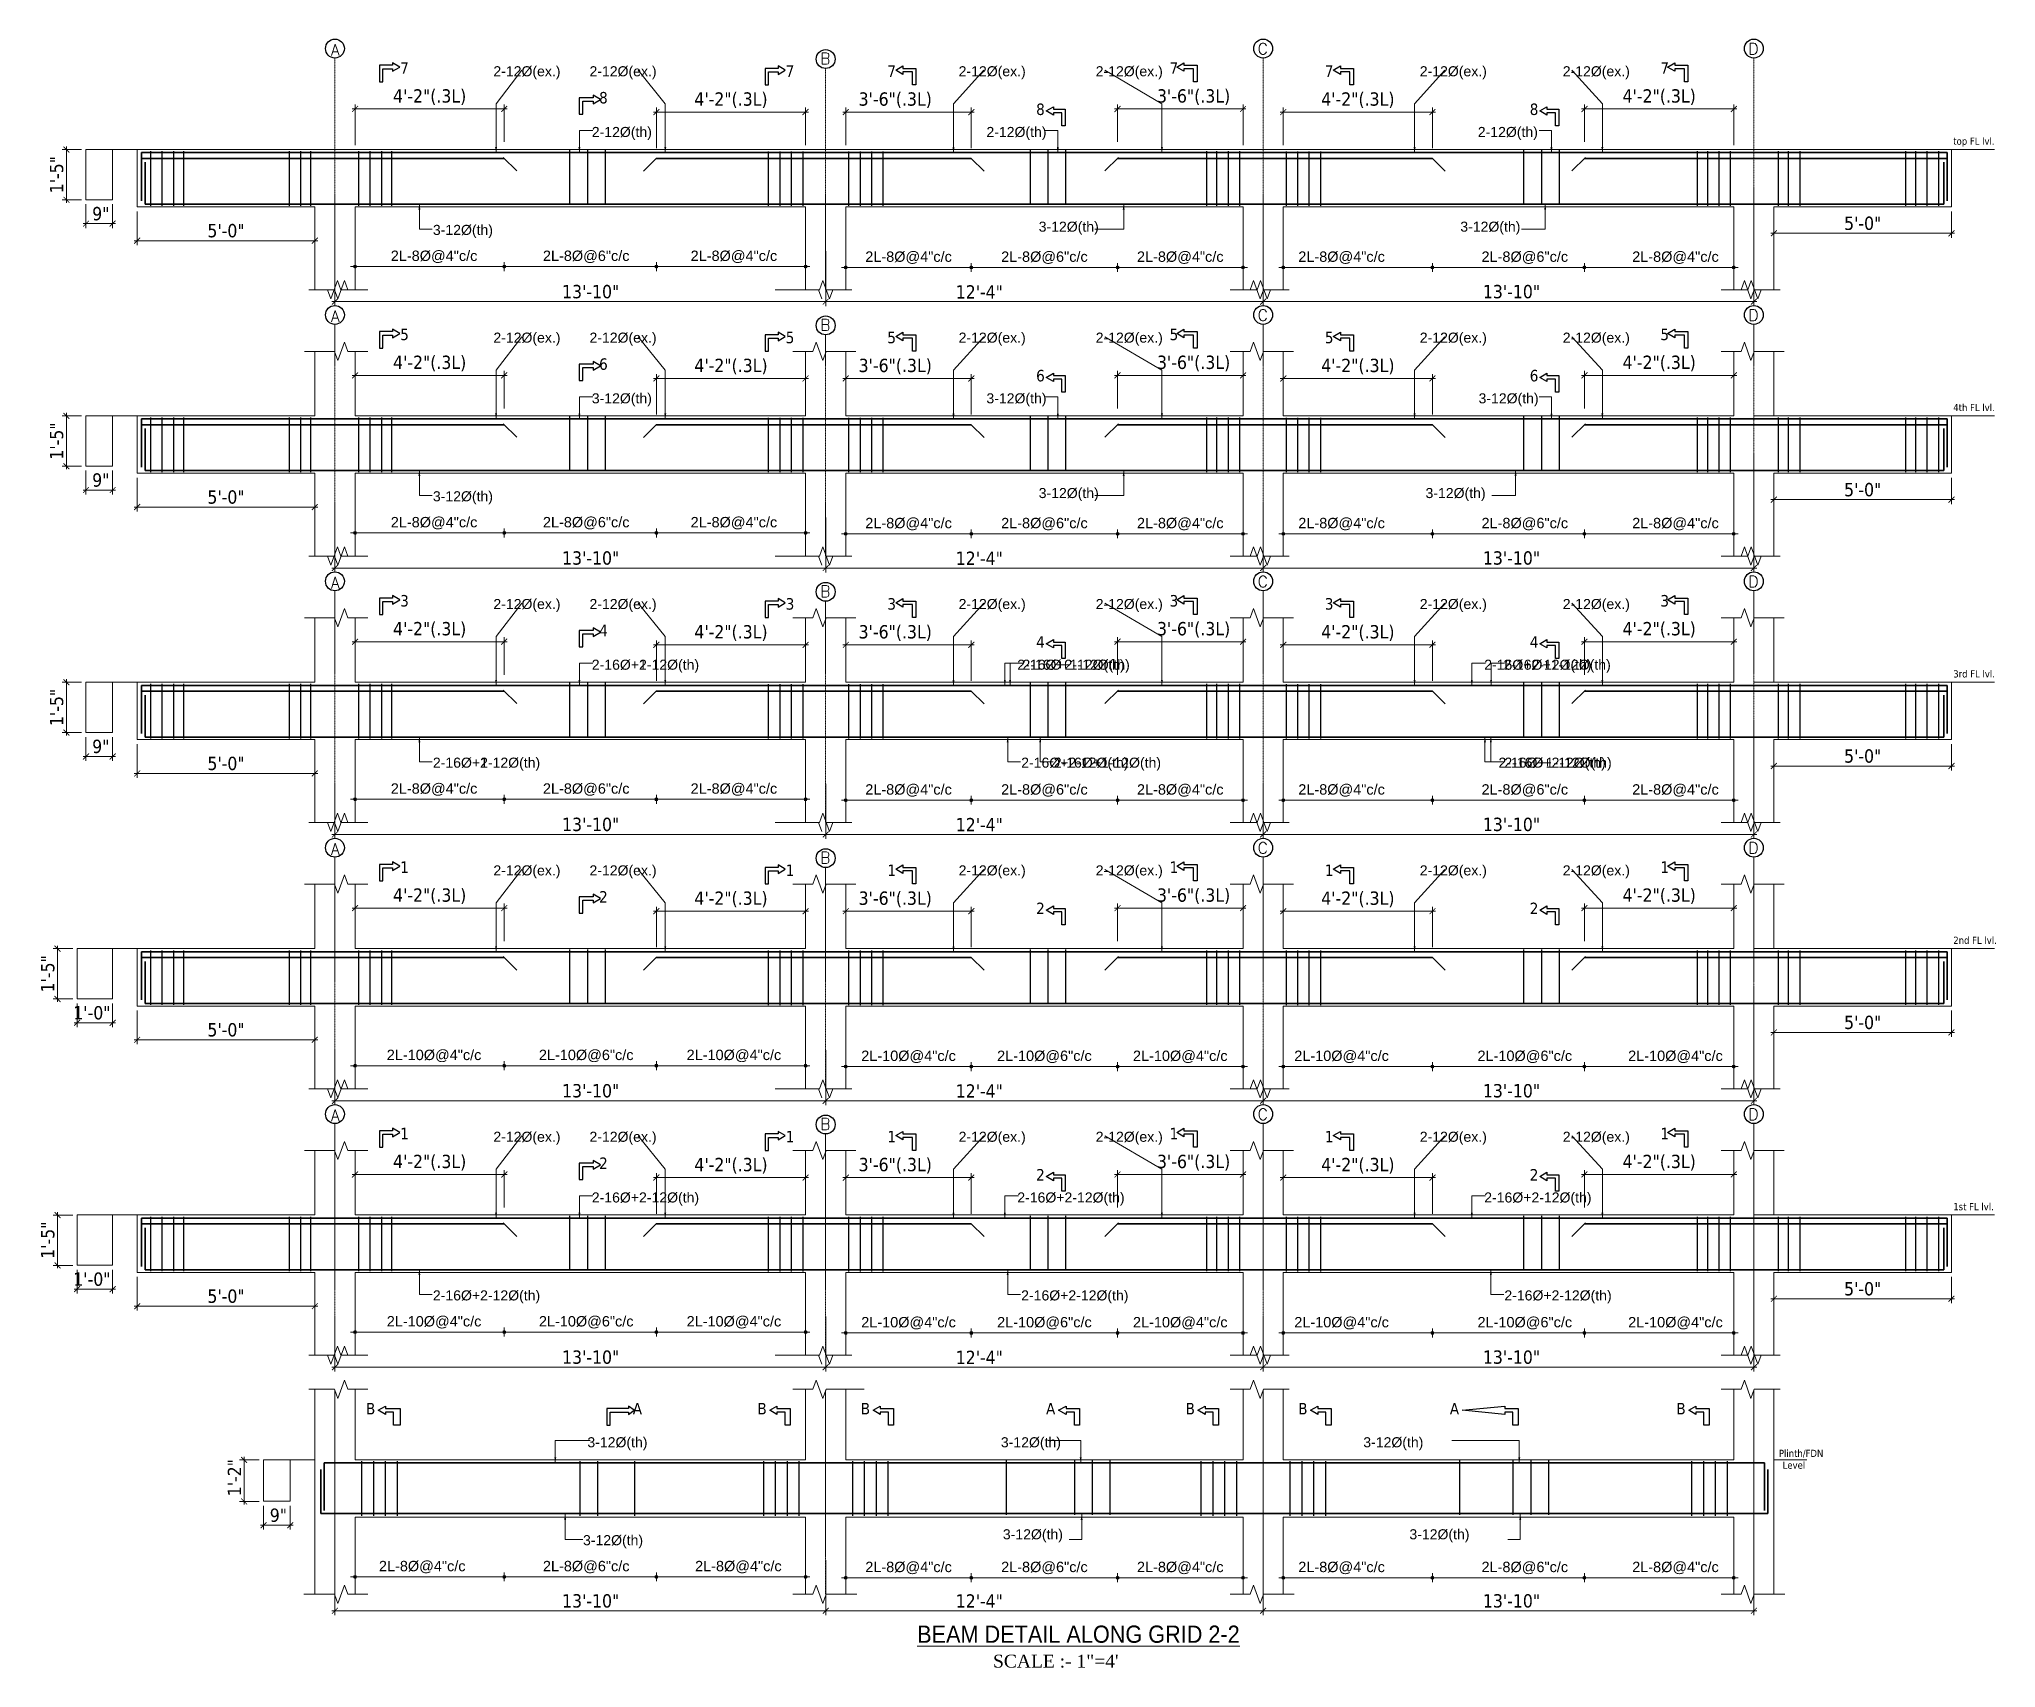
# Model space of a CAD drawing. Header units: inches. Extents: x 130993 to 274375, y -5108 to 103559.
# Drawn here: x 177088 to 178410, y 48022 to 49123 of the extents above; entities that cross this region are included whole.
import ezdxf

# ---------------------------------------------------------------- set-up
doc = ezdxf.new("R2010")
doc.units = ezdxf.units.IN
doc.header["$MEASUREMENT"] = 0
doc.header["$PDMODE"] = 2
doc.header["$PDSIZE"] = -3
doc.linetypes.add('CENTER2', pattern=[1.125, 0.75, -0.125, 0.125, -0.125])
for name, color, linetype, lineweight in [('Cen line', 5, 'CENTER2', 9), ('DIM', 5, 'Continuous', 9), ('DIMENSION', 142, 'Continuous', 20), ('HATCH', 9, 'Continuous', 9), ('LINE', 1, 'Continuous', 15), ('PLAN Stairs', 156, 'Continuous', 25), ('REN-1', 7, 'Continuous', 35), ('TEXT', 181, 'Continuous', 13), ('wall', 1, 'Continuous', 30)]:
    doc.layers.add(name, color=color, linetype=linetype, lineweight=lineweight)
doc.layers.add('STIRRUPS', color=7, linetype='Continuous')
doc.layers.add('T-TEXT', color=1, linetype='Continuous')
doc.styles.add('Arial', font='arial.ttf', dxfattribs={"width": 0.8, "height": 200})
doc.styles.add('ramon', font='arial.ttf', dxfattribs={"height": 7})
doc.styles.add('ROOM', font='dutch.ttf')
doc.styles.get("Standard").update_dxf_attribs({"font": 'txt.shx', "height": 6})
doc.styles.add('TAHOMA', font='tahoma.ttf', dxfattribs={"height": 9})
doc.dimstyles.new('1-4', dxfattribs={"dimscale": 0, "dimtxt": 8, "dimasz": 4, "dimexe": 3, "dimexo": 3, "dimgap": 2, "dimtad": 1, "dimdec": 0, "dimlfac": 0.5, "dimzin": 3, "dimdsep": 46, "dimlunit": 4, "dimtxsty": 'TAHOMA', "dimblk1": 'ARCHTICK', "dimblk2": 'ARCHTICK', "dimsah": 1, "dimcen": 0, "dimdle": 2, "dimclrd": 6, "dimclre": 6, "dimclrt": 7, "dimadec": 0, "dimazin": 0, "dimtfac": 0.333333, "dimtdec": 0, "dimtmove": 1, "dimatfit": 2, "dimfxl": 1, "dimtolj": 1, "dimtzin": 0, "dimlwd": -1, "dimlwe": -1, "dimarcsym": 0})
doc.dimstyles.new('s4', dxfattribs={"dimtxt": 6, "dimasz": 2, "dimexe": 6, "dimexo": 18, "dimgap": 1.9375, "dimtad": 1, "dimdec": 0, "dimlfac": 0.5, "dimzin": 3, "dimdsep": 46, "dimlunit": 4, "dimtxsty": 'ramon', "dimblk": 'dot 2', "dimcen": 0.09375, "dimse1": 1, "dimse2": 1, "dimclrd": 1, "dimclre": 1, "dimclrt": 256, "dimadec": 0, "dimazin": 0, "dimtfac": 0.75, "dimtdec": 0, "dimtix": 1, "dimtmove": 1, "dimatfit": 3, "dimldrblk": 'DOT', "dimfxl": 1, "dimtolj": 1, "dimtzin": 0, "dimlwd": 9, "dimlwe": 9, "dimarcsym": 0})

msp = doc.modelspace()

# ---------------------------------------------------------------- texts
at = {"layer": 'DIMENSION', "style": 'TAHOMA'}
for s, p in [('7', (177331.59, 49099.4)), ('7', (177592.1, 49097.29)), ('7', (177660.78, 49097.29)), ('7', (177851.51, 49099.4)), ('7', (177956.37, 49097.29)), ('7', (178183.11, 49099.4)), ('8', (177466.01, 49079.33)), ('8', (177761.31, 49071.52)), ('8', (178094.84, 49071.52)), ('5', (177331.59, 48919.4)), ('5', (177592.1, 48917.29)), ('5', (177660.78, 48917.29)), ('5', (177851.51, 48919.4)), ('5', (177956.37, 48917.29)), ('5', (178183.11, 48919.4)), ('6', (177466.01, 48899.33)), ('6', (177761.31, 48891.52)), ('6', (178094.84, 48891.52)), ('3', (177331.59, 48739.4)), ('3', (177592.1, 48737.29)), ('3', (177660.78, 48737.29)), ('3', (177851.51, 48739.4)), ('3', (177956.37, 48737.29)), ('3', (178183.11, 48739.4)), ('4', (177466.01, 48719.33)), ('4', (177761.31, 48711.52)), ('4', (178094.84, 48711.52)), ('1', (177331.59, 48559.4)), ('1', (177592.1, 48557.29)), ('1', (177660.78, 48557.29)), ('1', (177851.51, 48559.4)), ('1', (177956.37, 48557.29)), ('1', (178183.11, 48559.4)), ('2', (177466.01, 48539.33)), ('2', (177761.31, 48531.52)), ('2', (178094.84, 48531.52)), ('1', (177331.59, 48379.4)), ('1', (177592.1, 48377.29)), ('1', (177660.78, 48377.29)), ('1', (177851.51, 48379.4)), ('1', (177956.37, 48377.29)), ('1', (178183.11, 48379.4)), ('2', (177466.01, 48359.33)), ('2', (177761.31, 48351.52)), ('2', (178094.84, 48351.52)), ('B', (177308.47, 48193.49)), ('A', (177488.75, 48193.49)), ('B', (177572.97, 48193.49)), ('B', (177642.8, 48193.49)), ('A', (177767.99, 48193.49)), ('B', (177862.3, 48193.49)), ('B', (177938.4, 48193.49)), ('A', (178040.83, 48193.49)), ('B', (178193.9, 48193.49))]:
    msp.add_text(s, height=7.76, dxfattribs=at).set_placement(p)
at = {"layer": 'T-TEXT', "ltscale": 0.5, "char_height": 7.76, "width": 8.73, "attachment_point": 2}
for s, insert in [('{\\C1;A}', (177287.75, 49119.43)), ('{\\C1;C}', (177914.43, 49120.15)), ('{\\C1;D}', (178246.02, 49120.15)), ('{\\C1;B}', (177618.84, 49113.56)), ('{\\C1;A}', (177287.75, 48939.43)), ('{\\C1;B}', (177618.84, 48933.56)), ('{\\C1;C}', (177914.43, 48940.15)), ('{\\C1;D}', (178246.02, 48940.15)), ('{\\C1;A}', (177287.75, 48759.43)), ('{\\C1;B}', (177618.84, 48753.56)), ('{\\C1;C}', (177914.43, 48760.15)), ('{\\C1;D}', (178246.02, 48760.15)), ('{\\C1;A}', (177287.75, 48579.43)), ('{\\C1;C}', (177914.43, 48580.15)), ('{\\C1;D}', (178246.02, 48580.15)), ('{\\C1;B}', (177618.84, 48573.56)), ('{\\C1;A}', (177287.75, 48399.43)), ('{\\C1;B}', (177618.84, 48393.56)), ('{\\C1;C}', (177914.43, 48400.15)), ('{\\C1;D}', (178246.02, 48400.15))]:
    msp.add_mtext(s, dxfattribs=dict(at, insert=insert))
at = {"layer": 'TEXT'}
for s, height, style, p in [('2-12%%C(ex.)', 6.79, 'Arial', (177394.57, 49097.69)), ('2-12%%C(ex.)', 6.79, 'Arial', (177459.51, 49097.69)), ('2-12%%C(ex.)', 6.79, 'Arial', (177708.94, 49097.69)), ('2-12%%C(ex.)', 6.79, 'Arial', (177801.56, 49097.69)), ('2-12%%C(ex.)', 6.79, 'Arial', (178020.53, 49097.69)), ('2-12%%C(ex.)', 6.79, 'Arial', (178117.15, 49097.69)), ('2-12%%C(th)', 6.79, 'Arial', (177461.08, 49056.67)), ('2-12%%C(th)', 6.79, 'Arial', (177727.71, 49056.67)), ('2-12%%C(th)', 6.79, 'Arial', (178059.74, 49056.67)), ('top FL lvl.', 4.85, 'TAHOMA', (178381.01, 49051.43)), ('3-12%%C(th)', 6.79, 'Arial', (177763.03, 48992.67)), ('3-12%%C(th)', 6.79, 'Arial', (178047.92, 48992.67)), ('3-12%%C(th)', 6.79, 'Arial', (177353.7, 48990.49)), ('2-12%%C(ex.)', 6.79, 'Arial', (177394.57, 48917.69)), ('2-12%%C(ex.)', 6.79, 'Arial', (177459.51, 48917.69)), ('2-12%%C(ex.)', 6.79, 'Arial', (177708.94, 48917.69)), ('2-12%%C(ex.)', 6.79, 'Arial', (177801.56, 48917.69)), ('2-12%%C(ex.)', 6.79, 'Arial', (178020.53, 48917.69)), ('2-12%%C(ex.)', 6.79, 'Arial', (178117.15, 48917.69)), ('3-12%%C(th)', 6.79, 'Arial', (177461.08, 48876.67)), ('3-12%%C(th)', 6.79, 'Arial', (177727.71, 48876.67)), ('3-12%%C(th)', 6.79, 'Arial', (178060.24, 48876.67)), ('4th FL lvl.', 4.85, 'TAHOMA', (178381.01, 48871.43)), ('3-12%%C(th)', 6.79, 'Arial', (177353.7, 48810.49)), ('3-12%%C(th)', 6.79, 'Arial', (177763.03, 48812.67)), ('3-12%%C(th)', 6.79, 'Arial', (178024.42, 48812.67)), ('2-12%%C(ex.)', 6.79, 'Arial', (177394.57, 48737.69)), ('2-12%%C(ex.)', 6.79, 'Arial', (177459.51, 48737.69)), ('2-12%%C(ex.)', 6.79, 'Arial', (177708.94, 48737.69)), ('2-12%%C(ex.)', 6.79, 'Arial', (177801.56, 48737.69)), ('2-12%%C(ex.)', 6.79, 'Arial', (178020.53, 48737.69)), ('2-12%%C(ex.)', 6.79, 'Arial', (178117.15, 48737.69)), ('2-16%%C+1-12%%C(th)', 6.79, 'Arial', (177461.08, 48696.67)), ('2-16%%C+2-12%%C(th)', 6.79, 'Arial', (177461.08, 48696.67)), ('2-16%%C+2-12%%C(th)', 6.79, 'Arial', (177748.58, 48696.67)), ('2-16%%C+1-12%%C(th)', 6.79, 'Arial', (177752.08, 48696.67)), ('2-16%%C+2-12%%C(th)', 6.79, 'Arial', (178064.08, 48696.67)), ('2-16%%C+1-12%%C(th)', 6.79, 'Arial', (178077.08, 48696.67)), ('3rd FL lvl.', 4.85, 'TAHOMA', (178381.01, 48691.43)), ('2-16%%C+1-12%%C(th)', 6.79, 'Arial', (177353.7, 48630.49)), ('2-16%%C+2-12%%C(th)', 6.79, 'Arial', (177353.7, 48630.49)), ('2-16%%C+2-12%%C(th)', 6.79, 'Arial', (177751.2, 48630.49)), ('2-16%%C+1-12%%C(th)', 6.79, 'Arial', (177773.2, 48630.49)), ('2-16%%C+1-12%%C(th)', 6.79, 'Arial', (178073.7, 48630.49)), ('2-16%%C+2-12%%C(th)', 6.79, 'Arial', (178077.7, 48630.49)), ('2-12%%C(ex.)', 6.79, 'Arial', (177394.57, 48557.69)), ('2-12%%C(ex.)', 6.79, 'Arial', (177459.51, 48557.69)), ('2-12%%C(ex.)', 6.79, 'Arial', (177708.94, 48557.69)), ('2-12%%C(ex.)', 6.79, 'Arial', (177801.56, 48557.69)), ('2-12%%C(ex.)', 6.79, 'Arial', (178020.53, 48557.69)), ('2-12%%C(ex.)', 6.79, 'Arial', (178117.15, 48557.69)), ('2nd FL lvl.', 4.85, 'TAHOMA', (178381.01, 48511.43)), ('2-12%%C(ex.)', 6.79, 'Arial', (177394.57, 48377.69)), ('2-12%%C(ex.)', 6.79, 'Arial', (177459.51, 48377.69)), ('2-12%%C(ex.)', 6.79, 'Arial', (177708.94, 48377.69)), ('2-12%%C(ex.)', 6.79, 'Arial', (177801.56, 48377.69)), ('2-12%%C(ex.)', 6.79, 'Arial', (178020.53, 48377.69)), ('2-12%%C(ex.)', 6.79, 'Arial', (178117.15, 48377.69)), ('2-16%%C+2-12%%C(th)', 6.79, 'Arial', (177461.08, 48336.67)), ('2-16%%C+2-12%%C(th)', 6.79, 'Arial', (177748.58, 48336.67)), ('2-16%%C+2-12%%C(th)', 6.79, 'Arial', (178064.08, 48336.67)), ('1st FL lvl.', 4.85, 'TAHOMA', (178381.01, 48331.43)), ('2-16%%C+2-12%%C(th)', 6.79, 'Arial', (177353.7, 48270.49)), ('2-16%%C+2-12%%C(th)', 6.79, 'Arial', (177751.2, 48270.49)), ('2-16%%C+2-12%%C(th)', 6.79, 'Arial', (178077.7, 48270.49)), ('3-12%%C(th)', 6.79, 'Arial', (177458.09, 48171.26)), ('3-12%%C(th)', 6.79, 'Arial', (177737.48, 48171.26)), ('3-12%%C(th)', 6.79, 'Arial', (177982.36, 48171.26)), ('Plinth/FDN', 4.85, 'TAHOMA', (178263.18, 48164.76)), (' Level', 4.85, 'TAHOMA', (178263.9, 48156.77)), ('3-12%%C(th)', 6.79, 'Arial', (177738.83, 48109.08)), ('3-12%%C(th)', 6.79, 'Arial', (178013.52, 48109.08)), ('3-12%%C(th)', 6.79, 'Arial', (177455.13, 48105.09)), ('SCALE :- 1"=4\'', 8.73, 'ROOM', (177732.16, 48022.39))]:
    msp.add_text(s, height=height, dxfattribs=dict(at, style=style)).set_placement(p)
at = {"layer": 'TEXT', "style": 'Arial', "width": 0.9}
msp.add_text('%%UBEAM DETAIL ALONG GRID 2-2', height=11.64, dxfattribs=at).set_placement((177680.93, 48039.15))

# ---------------------------------------------------------------- blocks, each defined once
blk = doc.blocks.new('_ArchTick')
at = {"color": 0, "linetype": 'ByBlock', "const_width": 0.15}
blk.add_lwpolyline([(-0.5, -0.5), (0.5, 0.5)], dxfattribs=at)
blk = doc.blocks.new('*D228')
at = {"layer": 'Defpoints', "color": 0}
for p in [(177619.1, 48262.6), (177914.7, 48262.6), (177619.1, 48225.4)]:
    blk.add_point(p, dxfattribs=at)
at = {"layer": 'DIMENSION', "color": 6}
for p, q in [((177619.1, 48259.6), (177619.1, 48222.4)), ((177914.7, 48259.6), (177914.7, 48222.4)), ((177916.7, 48225.4), (177617.1, 48225.4))]:
    blk.add_line(p, q, dxfattribs=at)
at = {"layer": 'DIMENSION', "color": 6, "xscale": 4, "yscale": 4, "zscale": 4, "rotation": 180}
blk.add_blockref('_ArchTick', (177619.1, 48225.4), dxfattribs=at)
at = {"layer": 'DIMENSION', "color": 6, "xscale": 4, "yscale": 4, "zscale": 4}
blk.add_blockref('_ArchTick', (177914.7, 48225.4), dxfattribs=at)
at = {"layer": 'DIMENSION', "color": 7, "insert": (177722.9, 48232), "char_height": 9, "attachment_point": 5, "style": 'TAHOMA'}
blk.add_mtext('\\A1;12\'-4"', dxfattribs=at)
blk = doc.blocks.new('*D229')
at = {"layer": 'Defpoints', "color": 0}
for p in [(177914.7, 48126.5), (177619.1, 48098), (177619.1, 48060.8)]:
    blk.add_point(p, dxfattribs=at)
at = {"layer": 'DIMENSION', "color": 6}
for p, q in [((177914.7, 48123.5), (177914.7, 48057.8)), ((177619.1, 48095), (177619.1, 48057.8)), ((177916.7, 48060.8), (177617.1, 48060.8))]:
    blk.add_line(p, q, dxfattribs=at)
at = {"layer": 'DIMENSION', "color": 6, "xscale": 4, "yscale": 4, "zscale": 4, "rotation": 180}
blk.add_blockref('_ArchTick', (177619.1, 48060.8), dxfattribs=at)
at = {"layer": 'DIMENSION', "color": 6, "xscale": 4, "yscale": 4, "zscale": 4}
blk.add_blockref('_ArchTick', (177914.7, 48060.8), dxfattribs=at)
at = {"layer": 'DIMENSION', "color": 7, "insert": (177722.9, 48067.4), "char_height": 9, "attachment_point": 5, "style": 'TAHOMA'}
blk.add_mtext('\\A1;12\'-4"', dxfattribs=at)
blk = doc.blocks.new('*D230')
at = {"layer": 'Defpoints', "color": 0}
for p in [(177632.7, 48353.5), (177632.7, 48328.2), (177717.5, 48326.1)]:
    blk.add_point(p, dxfattribs=at)
at = {"layer": 'DIM', "color": 6}
for p, q in [((177719.5, 48353.5), (177630.7, 48353.5)), ((177632.7, 48331.2), (177632.7, 48356.5)), ((177717.5, 48329.1), (177717.5, 48356.5))]:
    blk.add_line(p, q, dxfattribs=at)
at = {"layer": 'DIM', "color": 6, "xscale": 4, "yscale": 4, "zscale": 4, "rotation": 180}
blk.add_blockref('_ArchTick', (177632.7, 48353.5), dxfattribs=at)
at = {"layer": 'DIM', "color": 6, "xscale": 4, "yscale": 4, "zscale": 4}
blk.add_blockref('_ArchTick', (177717.5, 48353.5), dxfattribs=at)
at = {"layer": 'DIM', "color": 7, "insert": (177666.1, 48361.5), "char_height": 9, "attachment_point": 5, "style": 'TAHOMA'}
blk.add_mtext('\\A1;3\'-6"(.3L)', dxfattribs=at)
blk = doc.blocks.new('*D231')
at = {"layer": 'Defpoints', "color": 0}
for p in [(177816.3, 48355.6), (177816.3, 48330.3), (177901.1, 48328.2)]:
    blk.add_point(p, dxfattribs=at)
at = {"layer": 'DIM', "color": 6}
for p, q in [((177903.1, 48355.6), (177814.3, 48355.6)), ((177816.3, 48333.3), (177816.3, 48358.6)), ((177901.1, 48331.2), (177901.1, 48358.6))]:
    blk.add_line(p, q, dxfattribs=at)
at = {"layer": 'DIM', "color": 6, "xscale": 4, "yscale": 4, "zscale": 4, "rotation": 180}
blk.add_blockref('_ArchTick', (177816.3, 48355.6), dxfattribs=at)
at = {"layer": 'DIM', "color": 6, "xscale": 4, "yscale": 4, "zscale": 4}
blk.add_blockref('_ArchTick', (177901.1, 48355.6), dxfattribs=at)
at = {"layer": 'DIM', "color": 7, "insert": (177867.7, 48363.6), "char_height": 9, "attachment_point": 5, "style": 'TAHOMA'}
blk.add_mtext('\\A1;3\'-6"(.3L)', dxfattribs=at)
blk = doc.blocks.new('*D232')
at = {"layer": 'Defpoints', "color": 0}
for p in [(177287.5, 48262.6), (177619.1, 48262.6), (177619.1, 48225.4)]:
    blk.add_point(p, dxfattribs=at)
at = {"layer": 'DIMENSION', "color": 6}
for p, q in [((177287.5, 48259.6), (177287.5, 48222.4)), ((177619.1, 48259.6), (177619.1, 48222.4)), ((177285.5, 48225.4), (177621.1, 48225.4))]:
    blk.add_line(p, q, dxfattribs=at)
at = {"layer": 'DIMENSION', "color": 6, "xscale": 4, "yscale": 4, "zscale": 4, "rotation": 180}
blk.add_blockref('_ArchTick', (177287.5, 48225.4), dxfattribs=at)
at = {"layer": 'DIMENSION', "color": 6, "xscale": 4, "yscale": 4, "zscale": 4}
blk.add_blockref('_ArchTick', (177619.1, 48225.4), dxfattribs=at)
at = {"layer": 'DIMENSION', "color": 7, "insert": (177460.3, 48232.1), "char_height": 9, "attachment_point": 5, "style": 'TAHOMA'}
blk.add_mtext('\\A1;13\'-10"', dxfattribs=at)
blk = doc.blocks.new('*D233')
at = {"layer": 'Defpoints', "color": 0}
for p in [(177287.5, 48126.5), (177619.1, 48098), (177619.1, 48060.8)]:
    blk.add_point(p, dxfattribs=at)
at = {"layer": 'DIMENSION', "color": 6}
for p, q in [((177287.5, 48123.5), (177287.5, 48057.8)), ((177619.1, 48095), (177619.1, 48057.8)), ((177285.5, 48060.8), (177621.1, 48060.8))]:
    blk.add_line(p, q, dxfattribs=at)
at = {"layer": 'DIMENSION', "color": 6, "xscale": 4, "yscale": 4, "zscale": 4, "rotation": 180}
blk.add_blockref('_ArchTick', (177287.5, 48060.8), dxfattribs=at)
at = {"layer": 'DIMENSION', "color": 6, "xscale": 4, "yscale": 4, "zscale": 4}
blk.add_blockref('_ArchTick', (177619.1, 48060.8), dxfattribs=at)
at = {"layer": 'DIMENSION', "color": 7, "insert": (177460.3, 48067.4), "char_height": 9, "attachment_point": 5, "style": 'TAHOMA'}
blk.add_mtext('\\A1;13\'-10"', dxfattribs=at)
blk = doc.blocks.new('*D234')
at = {"layer": 'Defpoints', "color": 0}
for p in [(177605.5, 48353.5), (177504.7, 48326.1), (177605.5, 48328.2)]:
    blk.add_point(p, dxfattribs=at)
at = {"layer": 'DIM', "color": 6}
for p, q in [((177502.7, 48353.5), (177607.5, 48353.5)), ((177504.7, 48329.1), (177504.7, 48356.5)), ((177605.5, 48331.2), (177605.5, 48356.5))]:
    blk.add_line(p, q, dxfattribs=at)
at = {"layer": 'DIM', "color": 6, "xscale": 4, "yscale": 4, "zscale": 4, "rotation": 180}
blk.add_blockref('_ArchTick', (177504.7, 48353.5), dxfattribs=at)
at = {"layer": 'DIM', "color": 6, "xscale": 4, "yscale": 4, "zscale": 4}
blk.add_blockref('_ArchTick', (177605.5, 48353.5), dxfattribs=at)
at = {"layer": 'DIM', "color": 7, "insert": (177555.1, 48361.5), "char_height": 9, "attachment_point": 5, "style": 'TAHOMA'}
blk.add_mtext('\\A1;4\'-2"(.3L)', dxfattribs=at)
blk = doc.blocks.new('*D235')
at = {"layer": 'Defpoints', "color": 0}
for p in [(177401.9, 48355.6), (177301.1, 48328.2), (177401.9, 48330.3)]:
    blk.add_point(p, dxfattribs=at)
at = {"layer": 'DIM', "color": 6}
for p, q in [((177299.1, 48355.6), (177403.9, 48355.6)), ((177301.1, 48331.2), (177301.1, 48358.6)), ((177401.9, 48333.3), (177401.9, 48358.6))]:
    blk.add_line(p, q, dxfattribs=at)
at = {"layer": 'DIM', "color": 6, "xscale": 4, "yscale": 4, "zscale": 4, "rotation": 180}
blk.add_blockref('_ArchTick', (177301.1, 48355.6), dxfattribs=at)
at = {"layer": 'DIM', "color": 6, "xscale": 4, "yscale": 4, "zscale": 4}
blk.add_blockref('_ArchTick', (177401.9, 48355.6), dxfattribs=at)
at = {"layer": 'DIM', "color": 7, "insert": (177351.5, 48363.6), "char_height": 9, "attachment_point": 5, "style": 'TAHOMA'}
blk.add_mtext('\\A1;4\'-2"(.3L)', dxfattribs=at)
blk = doc.blocks.new('*D258')
at = {"layer": 'Defpoints', "color": 0}
for p in [(177100.1, 48328.2), (177113.3, 48328.2), (177113.3, 48294.2)]:
    blk.add_point(p, dxfattribs=at)
at = {"layer": 'DIM', "color": 6}
for p, q in [((177110.3, 48328.2), (177097.1, 48328.2)), ((177100.1, 48292.2), (177100.1, 48330.2)), ((177110.3, 48294.2), (177097.1, 48294.2))]:
    blk.add_line(p, q, dxfattribs=at)
at = {"layer": 'DIM', "color": 6, "xscale": 4, "yscale": 4, "zscale": 4}
for p, rotation in [((177100.1, 48328.2), 90), ((177100.1, 48294.2), 270)]:
    blk.add_blockref('_ArchTick', p, dxfattribs=dict(at, rotation=rotation))
at = {"layer": 'DIM', "color": 7, "insert": (177093.5, 48311.2), "char_height": 9, "attachment_point": 5, "rotation": 90, "style": 'TAHOMA'}
blk.add_mtext('\\A1;1\'-5"', dxfattribs=at)
blk = doc.blocks.new('*D259')
at = {"layer": 'Defpoints', "color": 0}
for p in [(177113.3, 48294.2), (177137.3, 48294.2), (177137.3, 48278.1)]:
    blk.add_point(p, dxfattribs=at)
at = {"layer": 'DIM', "color": 6}
for p, q in [((177113.3, 48291.2), (177113.3, 48275.1)), ((177137.3, 48291.2), (177137.3, 48275.1)), ((177111.3, 48278.1), (177139.3, 48278.1))]:
    blk.add_line(p, q, dxfattribs=at)
at = {"layer": 'DIM', "color": 6, "xscale": 4, "yscale": 4, "zscale": 4, "rotation": 180}
blk.add_blockref('_ArchTick', (177113.3, 48278.1), dxfattribs=at)
at = {"layer": 'DIM', "color": 6, "xscale": 4, "yscale": 4, "zscale": 4}
blk.add_blockref('_ArchTick', (177137.3, 48278.1), dxfattribs=at)
at = {"layer": 'DIM', "color": 7, "insert": (177123.3, 48284.8), "char_height": 9, "attachment_point": 5, "style": 'TAHOMA'}
blk.add_mtext('\\A1;1\'-0"', dxfattribs=at)
blk = doc.blocks.new('*D260')
at = {"layer": 'Defpoints', "color": 0}
for p in [(177226.1, 48162.7), (177239.3, 48162.7), (177239.3, 48134.7)]:
    blk.add_point(p, dxfattribs=at)
at = {"layer": 'DIM', "color": 6}
for p, q in [((177236.3, 48162.7), (177223.1, 48162.7)), ((177226.1, 48132.7), (177226.1, 48164.7)), ((177236.3, 48134.7), (177223.1, 48134.7))]:
    blk.add_line(p, q, dxfattribs=at)
at = {"layer": 'DIM', "color": 6, "xscale": 4, "yscale": 4, "zscale": 4}
for p, rotation in [((177226.1, 48162.7), 90), ((177226.1, 48134.7), 270)]:
    blk.add_blockref('_ArchTick', p, dxfattribs=dict(at, rotation=rotation))
at = {"layer": 'DIM', "color": 7, "insert": (177219.6, 48150.7), "char_height": 9, "attachment_point": 5, "rotation": 90, "style": 'TAHOMA'}
blk.add_mtext('\\A1;1\'-2"', dxfattribs=at)
blk = doc.blocks.new('*D261')
at = {"layer": 'Defpoints', "color": 0}
for p in [(177239.3, 48134.7), (177257.3, 48134.7), (177257.3, 48118.6)]:
    blk.add_point(p, dxfattribs=at)
at = {"layer": 'DIM', "color": 6}
for p, q in [((177239.3, 48131.7), (177239.3, 48115.6)), ((177257.3, 48131.7), (177257.3, 48115.6)), ((177237.3, 48118.6), (177259.3, 48118.6))]:
    blk.add_line(p, q, dxfattribs=at)
at = {"layer": 'DIM', "color": 6, "xscale": 4, "yscale": 4, "zscale": 4, "rotation": 180}
blk.add_blockref('_ArchTick', (177239.3, 48118.6), dxfattribs=at)
at = {"layer": 'DIM', "color": 6, "xscale": 4, "yscale": 4, "zscale": 4}
blk.add_blockref('_ArchTick', (177257.3, 48118.6), dxfattribs=at)
at = {"layer": 'DIM', "color": 7, "insert": (177249.3, 48125.3), "char_height": 9, "attachment_point": 5, "style": 'TAHOMA'}
blk.add_mtext('\\A1;9"', dxfattribs=at)
blk = doc.blocks.new('dot1')
at = {"layer": 'HATCH'}
h = blk.add_hatch(color=256, dxfattribs=at)
edge = h.paths.add_edge_path()
edge.add_arc((0, 0), 1, 0, 360)
for p, q in [((3, 0), (-3, 0)), ((0, 3), (0, -3))]:
    blk.add_line(p, q, dxfattribs=at)
blk.add_circle((0, 0), 1, dxfattribs=at)
blk = doc.blocks.new('dot 2')
at = {"layer": 'HATCH', "xscale": 0.5, "yscale": 0.5, "zscale": 0.5}
blk.add_blockref('dot1', (0, 0), dxfattribs=at)
blk = doc.blocks.new('*D236')
at = {"layer": 'Defpoints', "color": 0}
for p in [(177816.3, 48160.7), (177901.1, 48124), (177816.3, 48083.1)]:
    blk.add_point(p, dxfattribs=at)
at = {"layer": 'PLAN Stairs', "color": 1, "lineweight": 9}
blk.add_line((177899.1, 48083.1), (177818.3, 48083.1), dxfattribs=at)
at = {"layer": 'PLAN Stairs', "color": 1, "lineweight": 9, "xscale": 2, "yscale": 2, "zscale": 2, "rotation": 180}
blk.add_blockref('dot 2', (177816.3, 48083.1), dxfattribs=at)
at = {"layer": 'PLAN Stairs', "color": 1, "lineweight": 9, "xscale": 2, "yscale": 2, "zscale": 2}
blk.add_blockref('dot 2', (177901.1, 48083.1), dxfattribs=at)
at = {"layer": 'PLAN Stairs', "insert": (177858.7, 48089.7), "char_height": 7, "attachment_point": 5, "style": 'ramon'}
blk.add_mtext('\\A1;2L-8%%C@4"c/c', dxfattribs=at)
blk = doc.blocks.new('_Dot')
at = {"color": 0, "linetype": 'ByBlock', "lineweight": -2}
blk.add_line((-0.5, 0), (-1, 0), dxfattribs=at)
at = {"color": 0, "linetype": 'ByBlock', "const_width": 0.5}
blk.add_lwpolyline([(-0.25, 0, 1), (0.25, 0, 1)], format="xyb", close=True, dxfattribs=at)
blk = doc.blocks.new('*D237')
at = {"layer": 'Defpoints', "color": 0}
for p in [(177717.5, 48160.7), (177816.3, 48160.7), (177816.3, 48083.1)]:
    blk.add_point(p, dxfattribs=at)
at = {"layer": 'PLAN Stairs', "color": 1, "lineweight": 9}
blk.add_line((177719.5, 48083.1), (177814.3, 48083.1), dxfattribs=at)
at = {"layer": 'PLAN Stairs', "color": 1, "lineweight": 9, "xscale": 2, "yscale": 2, "zscale": 2, "rotation": 180}
blk.add_blockref('dot 2', (177717.5, 48083.1), dxfattribs=at)
at = {"layer": 'PLAN Stairs', "color": 1, "lineweight": 9, "xscale": 2, "yscale": 2, "zscale": 2}
blk.add_blockref('dot 2', (177816.3, 48083.1), dxfattribs=at)
at = {"layer": 'PLAN Stairs', "insert": (177766.9, 48089.7), "char_height": 7, "attachment_point": 5, "style": 'ramon'}
blk.add_mtext('\\A1;2L-8%%C@6"c/c', dxfattribs=at)
blk = doc.blocks.new('*D238')
at = {"layer": 'Defpoints', "color": 0}
for p in [(177632.7, 48162.8), (177717.5, 48160.7), (177632.7, 48083.1)]:
    blk.add_point(p, dxfattribs=at)
at = {"layer": 'PLAN Stairs', "color": 1, "lineweight": 9}
blk.add_line((177715.5, 48083.1), (177634.7, 48083.1), dxfattribs=at)
at = {"layer": 'PLAN Stairs', "color": 1, "lineweight": 9, "xscale": 2, "yscale": 2, "zscale": 2, "rotation": 180}
blk.add_blockref('dot 2', (177632.7, 48083.1), dxfattribs=at)
at = {"layer": 'PLAN Stairs', "color": 1, "lineweight": 9, "xscale": 2, "yscale": 2, "zscale": 2}
blk.add_blockref('dot 2', (177717.5, 48083.1), dxfattribs=at)
at = {"layer": 'PLAN Stairs', "insert": (177675.1, 48089.7), "char_height": 7, "attachment_point": 5, "style": 'ramon'}
blk.add_mtext('\\A1;2L-8%%C@4"c/c', dxfattribs=at)
blk = doc.blocks.new('*D239')
at = {"layer": 'Defpoints', "color": 0}
for p in [(177401.9, 48161.4), (177301.1, 48124.7), (177401.9, 48083.7)]:
    blk.add_point(p, dxfattribs=at)
at = {"layer": 'PLAN Stairs', "color": 1, "lineweight": 9}
blk.add_line((177303.1, 48083.7), (177399.9, 48083.7), dxfattribs=at)
at = {"layer": 'PLAN Stairs', "color": 1, "lineweight": 9, "xscale": 2, "yscale": 2, "zscale": 2, "rotation": 180}
blk.add_blockref('dot 2', (177301.1, 48083.7), dxfattribs=at)
at = {"layer": 'PLAN Stairs', "color": 1, "lineweight": 9, "xscale": 2, "yscale": 2, "zscale": 2}
blk.add_blockref('dot 2', (177401.9, 48083.7), dxfattribs=at)
at = {"layer": 'PLAN Stairs', "insert": (177346.5, 48090.3), "char_height": 7, "attachment_point": 5, "style": 'ramon'}
blk.add_mtext('\\A1;2L-8%%C@4"c/c', dxfattribs=at)
blk = doc.blocks.new('*D240')
at = {"layer": 'Defpoints', "color": 0}
for p in [(177401.9, 48161.4), (177504.7, 48161.4), (177401.9, 48083.7)]:
    blk.add_point(p, dxfattribs=at)
at = {"layer": 'PLAN Stairs', "color": 1, "lineweight": 9}
blk.add_line((177502.7, 48083.7), (177403.9, 48083.7), dxfattribs=at)
at = {"layer": 'PLAN Stairs', "color": 1, "lineweight": 9, "xscale": 2, "yscale": 2, "zscale": 2, "rotation": 180}
blk.add_blockref('dot 2', (177401.9, 48083.7), dxfattribs=at)
at = {"layer": 'PLAN Stairs', "color": 1, "lineweight": 9, "xscale": 2, "yscale": 2, "zscale": 2}
blk.add_blockref('dot 2', (177504.7, 48083.7), dxfattribs=at)
at = {"layer": 'PLAN Stairs', "insert": (177457.3, 48090.3), "char_height": 7, "attachment_point": 5, "style": 'ramon'}
blk.add_mtext('\\A1;2L-8%%C@6"c/c', dxfattribs=at)
blk = doc.blocks.new('*D241')
at = {"layer": 'Defpoints', "color": 0}
for p in [(177504.7, 48161.4), (177605.5, 48163.5), (177605.5, 48083.7)]:
    blk.add_point(p, dxfattribs=at)
at = {"layer": 'PLAN Stairs', "color": 1, "lineweight": 9}
blk.add_line((177506.7, 48083.7), (177603.5, 48083.7), dxfattribs=at)
at = {"layer": 'PLAN Stairs', "color": 1, "lineweight": 9, "xscale": 2, "yscale": 2, "zscale": 2, "rotation": 180}
blk.add_blockref('dot 2', (177504.7, 48083.7), dxfattribs=at)
at = {"layer": 'PLAN Stairs', "color": 1, "lineweight": 9, "xscale": 2, "yscale": 2, "zscale": 2}
blk.add_blockref('dot 2', (177605.5, 48083.7), dxfattribs=at)
at = {"layer": 'PLAN Stairs', "insert": (177560.1, 48090.3), "char_height": 7, "attachment_point": 5, "style": 'ramon'}
blk.add_mtext('\\A1;2L-8%%C@4"c/c', dxfattribs=at)
blk = doc.blocks.new('*D242')
at = {"layer": 'Defpoints', "color": 0}
for p in [(177816.3, 48326.1), (177901.1, 48289.4), (177816.3, 48248.5)]:
    blk.add_point(p, dxfattribs=at)
at = {"layer": 'PLAN Stairs', "color": 1, "lineweight": 9}
blk.add_line((177899.1, 48248.5), (177818.3, 48248.5), dxfattribs=at)
at = {"layer": 'PLAN Stairs', "color": 1, "lineweight": 9, "xscale": 2, "yscale": 2, "zscale": 2, "rotation": 180}
blk.add_blockref('dot 2', (177816.3, 48248.5), dxfattribs=at)
at = {"layer": 'PLAN Stairs', "color": 1, "lineweight": 9, "xscale": 2, "yscale": 2, "zscale": 2}
blk.add_blockref('dot 2', (177901.1, 48248.5), dxfattribs=at)
at = {"layer": 'PLAN Stairs', "insert": (177858.7, 48255.1), "char_height": 7, "attachment_point": 5, "style": 'ramon'}
blk.add_mtext('\\A1;{\\fArial Baltic|b0|i0|c186|p34;2L-}10{\\fArial Baltic|b0|i0|c186|p34;%%C@4"c/c}', dxfattribs=at)
blk = doc.blocks.new('*D243')
at = {"layer": 'Defpoints', "color": 0}
for p in [(177717.5, 48326.1), (177816.3, 48326.1), (177816.3, 48248.5)]:
    blk.add_point(p, dxfattribs=at)
at = {"layer": 'PLAN Stairs', "color": 1, "lineweight": 9}
blk.add_line((177719.5, 48248.5), (177814.3, 48248.5), dxfattribs=at)
at = {"layer": 'PLAN Stairs', "color": 1, "lineweight": 9, "xscale": 2, "yscale": 2, "zscale": 2, "rotation": 180}
blk.add_blockref('dot 2', (177717.5, 48248.5), dxfattribs=at)
at = {"layer": 'PLAN Stairs', "color": 1, "lineweight": 9, "xscale": 2, "yscale": 2, "zscale": 2}
blk.add_blockref('dot 2', (177816.3, 48248.5), dxfattribs=at)
at = {"layer": 'PLAN Stairs', "insert": (177766.9, 48255.1), "char_height": 7, "attachment_point": 5, "style": 'ramon'}
blk.add_mtext('\\A1;{\\fArial Baltic|b0|i0|c186|p34;2L-}10{\\fArial Baltic|b0|i0|c186|p34;%%C@6"c/c}', dxfattribs=at)
blk = doc.blocks.new('*D244')
at = {"layer": 'Defpoints', "color": 0}
for p in [(177632.7, 48328.2), (177717.5, 48326.1), (177632.7, 48248.5)]:
    blk.add_point(p, dxfattribs=at)
at = {"layer": 'PLAN Stairs', "color": 1, "lineweight": 9}
blk.add_line((177715.5, 48248.5), (177634.7, 48248.5), dxfattribs=at)
at = {"layer": 'PLAN Stairs', "color": 1, "lineweight": 9, "xscale": 2, "yscale": 2, "zscale": 2, "rotation": 180}
blk.add_blockref('dot 2', (177632.7, 48248.5), dxfattribs=at)
at = {"layer": 'PLAN Stairs', "color": 1, "lineweight": 9, "xscale": 2, "yscale": 2, "zscale": 2}
blk.add_blockref('dot 2', (177717.5, 48248.5), dxfattribs=at)
at = {"layer": 'PLAN Stairs', "insert": (177675.1, 48255.1), "char_height": 7, "attachment_point": 5, "style": 'ramon'}
blk.add_mtext('\\A1;{\\fArial Baltic|b0|i0|c186|p34;2L-}10{\\fArial Baltic|b0|i0|c186|p34;%%C@4"c/c}', dxfattribs=at)
blk = doc.blocks.new('*D245')
at = {"layer": 'Defpoints', "color": 0}
for p in [(177401.9, 48326.8), (177301.1, 48290.1), (177401.9, 48249.1)]:
    blk.add_point(p, dxfattribs=at)
at = {"layer": 'PLAN Stairs', "color": 1, "lineweight": 9}
blk.add_line((177303.1, 48249.1), (177399.9, 48249.1), dxfattribs=at)
at = {"layer": 'PLAN Stairs', "color": 1, "lineweight": 9, "xscale": 2, "yscale": 2, "zscale": 2, "rotation": 180}
blk.add_blockref('dot 2', (177301.1, 48249.1), dxfattribs=at)
at = {"layer": 'PLAN Stairs', "color": 1, "lineweight": 9, "xscale": 2, "yscale": 2, "zscale": 2}
blk.add_blockref('dot 2', (177401.9, 48249.1), dxfattribs=at)
at = {"layer": 'PLAN Stairs', "insert": (177354.5, 48255.7), "char_height": 7, "attachment_point": 5, "style": 'ramon'}
blk.add_mtext('\\A1;{\\fArial Baltic|b0|i0|c186|p34;2L-}10{\\fArial Baltic|b0|i0|c186|p34;%%C@4"c/c}', dxfattribs=at)
blk = doc.blocks.new('*D246')
at = {"layer": 'Defpoints', "color": 0}
for p in [(177401.9, 48326.8), (177504.7, 48326.8), (177401.9, 48249.1)]:
    blk.add_point(p, dxfattribs=at)
at = {"layer": 'PLAN Stairs', "color": 1, "lineweight": 9}
blk.add_line((177502.7, 48249.1), (177403.9, 48249.1), dxfattribs=at)
at = {"layer": 'PLAN Stairs', "color": 1, "lineweight": 9, "xscale": 2, "yscale": 2, "zscale": 2, "rotation": 180}
blk.add_blockref('dot 2', (177401.9, 48249.1), dxfattribs=at)
at = {"layer": 'PLAN Stairs', "color": 1, "lineweight": 9, "xscale": 2, "yscale": 2, "zscale": 2}
blk.add_blockref('dot 2', (177504.7, 48249.1), dxfattribs=at)
at = {"layer": 'PLAN Stairs', "insert": (177457.3, 48255.7), "char_height": 7, "attachment_point": 5, "style": 'ramon'}
blk.add_mtext('\\A1;{\\fArial Baltic|b0|i0|c186|p34;2L-}10{\\fArial Baltic|b0|i0|c186|p34;%%C@6"c/c}', dxfattribs=at)
blk = doc.blocks.new('*D247')
at = {"layer": 'Defpoints', "color": 0}
for p in [(177504.7, 48326.8), (177605.5, 48328.9), (177605.5, 48249.1)]:
    blk.add_point(p, dxfattribs=at)
at = {"layer": 'PLAN Stairs', "color": 1, "lineweight": 9}
blk.add_line((177506.7, 48249.1), (177603.5, 48249.1), dxfattribs=at)
at = {"layer": 'PLAN Stairs', "color": 1, "lineweight": 9, "xscale": 2, "yscale": 2, "zscale": 2, "rotation": 180}
blk.add_blockref('dot 2', (177504.7, 48249.1), dxfattribs=at)
at = {"layer": 'PLAN Stairs', "color": 1, "lineweight": 9, "xscale": 2, "yscale": 2, "zscale": 2}
blk.add_blockref('dot 2', (177605.5, 48249.1), dxfattribs=at)
at = {"layer": 'PLAN Stairs', "insert": (177557.1, 48255.7), "char_height": 7, "attachment_point": 5, "style": 'ramon'}
blk.add_mtext('\\A1;{\\fArial Baltic|b0|i0|c186|p34;2L-}10{\\fArial Baltic|b0|i0|c186|p34;%%C@4"c/c}', dxfattribs=at)
blk = doc.blocks.new('*D248')
at = {"layer": 'Defpoints', "color": 0}
for p in [(177928.3, 48353.5), (177928.3, 48328.2), (178029.1, 48326.1)]:
    blk.add_point(p, dxfattribs=at)
at = {"layer": 'DIM', "color": 6}
for p, q in [((178031.1, 48353.5), (177926.3, 48353.5)), ((177928.3, 48331.2), (177928.3, 48356.5)), ((178029.1, 48329.1), (178029.1, 48356.5))]:
    blk.add_line(p, q, dxfattribs=at)
at = {"layer": 'DIM', "color": 6, "xscale": 4, "yscale": 4, "zscale": 4, "rotation": 180}
blk.add_blockref('_ArchTick', (177928.3, 48353.5), dxfattribs=at)
at = {"layer": 'DIM', "color": 6, "xscale": 4, "yscale": 4, "zscale": 4}
blk.add_blockref('_ArchTick', (178029.1, 48353.5), dxfattribs=at)
at = {"layer": 'DIM', "color": 7, "insert": (177978.7, 48361.5), "char_height": 9, "attachment_point": 5, "style": 'TAHOMA'}
blk.add_mtext('\\A1;4\'-2"(.3L)', dxfattribs=at)
blk = doc.blocks.new('*D249')
at = {"layer": 'Defpoints', "color": 0}
for p in [(178131.8, 48355.6), (178131.8, 48330.3), (178232.7, 48328.2)]:
    blk.add_point(p, dxfattribs=at)
at = {"layer": 'DIM', "color": 6}
for p, q in [((178234.7, 48355.6), (178129.8, 48355.6)), ((178131.8, 48333.3), (178131.8, 48358.6)), ((178232.7, 48331.2), (178232.7, 48358.6))]:
    blk.add_line(p, q, dxfattribs=at)
at = {"layer": 'DIM', "color": 6, "xscale": 4, "yscale": 4, "zscale": 4, "rotation": 180}
blk.add_blockref('_ArchTick', (178131.8, 48355.6), dxfattribs=at)
at = {"layer": 'DIM', "color": 6, "xscale": 4, "yscale": 4, "zscale": 4}
blk.add_blockref('_ArchTick', (178232.7, 48355.6), dxfattribs=at)
at = {"layer": 'DIM', "color": 7, "insert": (178182.3, 48363.6), "char_height": 9, "attachment_point": 5, "style": 'TAHOMA'}
blk.add_mtext('\\A1;4\'-2"(.3L)', dxfattribs=at)
blk = doc.blocks.new('*D250')
at = {"layer": 'Defpoints', "color": 0}
for p in [(178131.8, 48160.7), (178232.7, 48124), (178131.8, 48083.1)]:
    blk.add_point(p, dxfattribs=at)
at = {"layer": 'PLAN Stairs', "color": 1, "lineweight": 9}
blk.add_line((178230.7, 48083.1), (178133.8, 48083.1), dxfattribs=at)
at = {"layer": 'PLAN Stairs', "color": 1, "lineweight": 9, "xscale": 2, "yscale": 2, "zscale": 2, "rotation": 180}
blk.add_blockref('dot 2', (178131.8, 48083.1), dxfattribs=at)
at = {"layer": 'PLAN Stairs', "color": 1, "lineweight": 9, "xscale": 2, "yscale": 2, "zscale": 2}
blk.add_blockref('dot 2', (178232.7, 48083.1), dxfattribs=at)
at = {"layer": 'PLAN Stairs', "insert": (178193.3, 48089.7), "char_height": 7, "attachment_point": 5, "style": 'ramon'}
blk.add_mtext('\\A1;2L-8%%C@4"c/c', dxfattribs=at)
blk = doc.blocks.new('*D251')
at = {"layer": 'Defpoints', "color": 0}
for p in [(178029.1, 48160.7), (178131.8, 48160.7), (178131.8, 48083.1)]:
    blk.add_point(p, dxfattribs=at)
at = {"layer": 'PLAN Stairs', "color": 1, "lineweight": 9}
blk.add_line((178031.1, 48083.1), (178129.8, 48083.1), dxfattribs=at)
at = {"layer": 'PLAN Stairs', "color": 1, "lineweight": 9, "xscale": 2, "yscale": 2, "zscale": 2, "rotation": 180}
blk.add_blockref('dot 2', (178029.1, 48083.1), dxfattribs=at)
at = {"layer": 'PLAN Stairs', "color": 1, "lineweight": 9, "xscale": 2, "yscale": 2, "zscale": 2}
blk.add_blockref('dot 2', (178131.8, 48083.1), dxfattribs=at)
at = {"layer": 'PLAN Stairs', "insert": (178091.5, 48089.7), "char_height": 7, "attachment_point": 5, "style": 'ramon'}
blk.add_mtext('\\A1;2L-8%%C@6"c/c', dxfattribs=at)
blk = doc.blocks.new('*D252')
at = {"layer": 'Defpoints', "color": 0}
for p in [(177928.3, 48162.8), (178029.1, 48160.7), (177928.3, 48083.1)]:
    blk.add_point(p, dxfattribs=at)
at = {"layer": 'PLAN Stairs', "color": 1, "lineweight": 9}
blk.add_line((178027.1, 48083.1), (177930.3, 48083.1), dxfattribs=at)
at = {"layer": 'PLAN Stairs', "color": 1, "lineweight": 9, "xscale": 2, "yscale": 2, "zscale": 2, "rotation": 180}
blk.add_blockref('dot 2', (177928.3, 48083.1), dxfattribs=at)
at = {"layer": 'PLAN Stairs', "color": 1, "lineweight": 9, "xscale": 2, "yscale": 2, "zscale": 2}
blk.add_blockref('dot 2', (178029.1, 48083.1), dxfattribs=at)
at = {"layer": 'PLAN Stairs', "insert": (177967.7, 48089.7), "char_height": 7, "attachment_point": 5, "style": 'ramon'}
blk.add_mtext('\\A1;2L-8%%C@4"c/c', dxfattribs=at)
blk = doc.blocks.new('*D253')
at = {"layer": 'Defpoints', "color": 0}
for p in [(178131.8, 48326.1), (178232.7, 48289.4), (178131.8, 48248.5)]:
    blk.add_point(p, dxfattribs=at)
at = {"layer": 'PLAN Stairs', "color": 1, "lineweight": 9}
blk.add_line((178230.7, 48248.5), (178133.8, 48248.5), dxfattribs=at)
at = {"layer": 'PLAN Stairs', "color": 1, "lineweight": 9, "xscale": 2, "yscale": 2, "zscale": 2, "rotation": 180}
blk.add_blockref('dot 2', (178131.8, 48248.5), dxfattribs=at)
at = {"layer": 'PLAN Stairs', "color": 1, "lineweight": 9, "xscale": 2, "yscale": 2, "zscale": 2}
blk.add_blockref('dot 2', (178232.7, 48248.5), dxfattribs=at)
at = {"layer": 'PLAN Stairs', "insert": (178193.3, 48255.1), "char_height": 7, "attachment_point": 5, "style": 'ramon'}
blk.add_mtext('\\A1;{\\fArial Baltic|b0|i0|c186|p34;2L-}10{\\fArial Baltic|b0|i0|c186|p34;%%C@4"c/c}', dxfattribs=at)
blk = doc.blocks.new('*D254')
at = {"layer": 'Defpoints', "color": 0}
for p in [(178029.1, 48326.1), (178131.8, 48326.1), (178131.8, 48248.5)]:
    blk.add_point(p, dxfattribs=at)
at = {"layer": 'PLAN Stairs', "color": 1, "lineweight": 9}
blk.add_line((178031.1, 48248.5), (178129.8, 48248.5), dxfattribs=at)
at = {"layer": 'PLAN Stairs', "color": 1, "lineweight": 9, "xscale": 2, "yscale": 2, "zscale": 2, "rotation": 180}
blk.add_blockref('dot 2', (178029.1, 48248.5), dxfattribs=at)
at = {"layer": 'PLAN Stairs', "color": 1, "lineweight": 9, "xscale": 2, "yscale": 2, "zscale": 2}
blk.add_blockref('dot 2', (178131.8, 48248.5), dxfattribs=at)
at = {"layer": 'PLAN Stairs', "insert": (178091.5, 48255.1), "char_height": 7, "attachment_point": 5, "style": 'ramon'}
blk.add_mtext('\\A1;{\\fArial Baltic|b0|i0|c186|p34;2L-}10{\\fArial Baltic|b0|i0|c186|p34;%%C@6"c/c}', dxfattribs=at)
blk = doc.blocks.new('*D255')
at = {"layer": 'Defpoints', "color": 0}
for p in [(177928.3, 48328.2), (178029.1, 48326.1), (177928.3, 48248.5)]:
    blk.add_point(p, dxfattribs=at)
at = {"layer": 'PLAN Stairs', "color": 1, "lineweight": 9}
blk.add_line((178027.1, 48248.5), (177930.3, 48248.5), dxfattribs=at)
at = {"layer": 'PLAN Stairs', "color": 1, "lineweight": 9, "xscale": 2, "yscale": 2, "zscale": 2, "rotation": 180}
blk.add_blockref('dot 2', (177928.3, 48248.5), dxfattribs=at)
at = {"layer": 'PLAN Stairs', "color": 1, "lineweight": 9, "xscale": 2, "yscale": 2, "zscale": 2}
blk.add_blockref('dot 2', (178029.1, 48248.5), dxfattribs=at)
at = {"layer": 'PLAN Stairs', "insert": (177967.7, 48255.1), "char_height": 7, "attachment_point": 5, "style": 'ramon'}
blk.add_mtext('\\A1;{\\fArial Baltic|b0|i0|c186|p34;2L-}10{\\fArial Baltic|b0|i0|c186|p34;%%C@4"c/c}', dxfattribs=at)
blk = doc.blocks.new('*D256')
at = {"layer": 'Defpoints', "color": 0}
for p in [(178246.3, 48143.9), (177914.7, 48098), (177914.7, 48060.8)]:
    blk.add_point(p, dxfattribs=at)
at = {"layer": 'DIMENSION', "color": 6}
for p, q in [((178246.3, 48140.9), (178246.3, 48057.8)), ((177914.7, 48095), (177914.7, 48057.8)), ((178248.3, 48060.8), (177912.7, 48060.8))]:
    blk.add_line(p, q, dxfattribs=at)
at = {"layer": 'DIMENSION', "color": 6, "xscale": 4, "yscale": 4, "zscale": 4, "rotation": 180}
blk.add_blockref('_ArchTick', (177914.7, 48060.8), dxfattribs=at)
at = {"layer": 'DIMENSION', "color": 6, "xscale": 4, "yscale": 4, "zscale": 4}
blk.add_blockref('_ArchTick', (178246.3, 48060.8), dxfattribs=at)
at = {"layer": 'DIMENSION', "color": 7, "insert": (178082.5, 48067.4), "char_height": 9, "attachment_point": 5, "style": 'TAHOMA'}
blk.add_mtext('\\A1;13\'-10"', dxfattribs=at)
blk = doc.blocks.new('*D257')
at = {"layer": 'Defpoints', "color": 0}
for p in [(178246.3, 48305.4), (177914.7, 48259.5), (177914.7, 48225.4)]:
    blk.add_point(p, dxfattribs=at)
at = {"layer": 'DIMENSION', "color": 6}
for p, q in [((178246.3, 48302.4), (178246.3, 48222.4)), ((177914.7, 48256.5), (177914.7, 48222.4)), ((178248.3, 48225.4), (177912.7, 48225.4))]:
    blk.add_line(p, q, dxfattribs=at)
at = {"layer": 'DIMENSION', "color": 6, "xscale": 4, "yscale": 4, "zscale": 4, "rotation": 180}
blk.add_blockref('_ArchTick', (177914.7, 48225.4), dxfattribs=at)
at = {"layer": 'DIMENSION', "color": 6, "xscale": 4, "yscale": 4, "zscale": 4}
blk.add_blockref('_ArchTick', (178246.3, 48225.4), dxfattribs=at)
at = {"layer": 'DIMENSION', "color": 7, "insert": (178082.5, 48232.1), "char_height": 9, "attachment_point": 5, "style": 'TAHOMA'}
blk.add_mtext('\\A1;13\'-10"', dxfattribs=at)
blk = doc.blocks.new('*D930')
at = {"layer": 'Defpoints', "color": 0}
for p in [(177619.1, 48442.6), (177914.7, 48442.6), (177619.1, 48405.4)]:
    blk.add_point(p, dxfattribs=at)
at = {"layer": 'DIMENSION', "color": 6}
for p, q in [((177619.1, 48439.6), (177619.1, 48402.4)), ((177914.7, 48439.6), (177914.7, 48402.4)), ((177916.7, 48405.4), (177617.1, 48405.4))]:
    blk.add_line(p, q, dxfattribs=at)
at = {"layer": 'DIMENSION', "color": 6, "xscale": 4, "yscale": 4, "zscale": 4, "rotation": 180}
blk.add_blockref('_ArchTick', (177619.1, 48405.4), dxfattribs=at)
at = {"layer": 'DIMENSION', "color": 6, "xscale": 4, "yscale": 4, "zscale": 4}
blk.add_blockref('_ArchTick', (177914.7, 48405.4), dxfattribs=at)
at = {"layer": 'DIMENSION', "color": 7, "insert": (177722.9, 48412), "char_height": 9, "attachment_point": 5, "style": 'TAHOMA'}
blk.add_mtext('\\A1;12\'-4"', dxfattribs=at)
blk = doc.blocks.new('*D931')
at = {"layer": 'Defpoints', "color": 0}
for p in [(177632.7, 48533.5), (177632.7, 48508.2), (177717.5, 48506.1)]:
    blk.add_point(p, dxfattribs=at)
at = {"layer": 'DIM', "color": 6}
for p, q in [((177632.7, 48511.2), (177632.7, 48536.5)), ((177717.5, 48509.1), (177717.5, 48536.5)), ((177719.5, 48533.5), (177630.7, 48533.5))]:
    blk.add_line(p, q, dxfattribs=at)
at = {"layer": 'DIM', "color": 6, "xscale": 4, "yscale": 4, "zscale": 4, "rotation": 180}
blk.add_blockref('_ArchTick', (177632.7, 48533.5), dxfattribs=at)
at = {"layer": 'DIM', "color": 6, "xscale": 4, "yscale": 4, "zscale": 4}
blk.add_blockref('_ArchTick', (177717.5, 48533.5), dxfattribs=at)
at = {"layer": 'DIM', "color": 7, "insert": (177666.1, 48541.5), "char_height": 9, "attachment_point": 5, "style": 'TAHOMA'}
blk.add_mtext('\\A1;3\'-6"(.3L)', dxfattribs=at)
blk = doc.blocks.new('*D932')
at = {"layer": 'Defpoints', "color": 0}
for p in [(177816.3, 48535.6), (177816.3, 48510.3), (177901.1, 48508.2)]:
    blk.add_point(p, dxfattribs=at)
at = {"layer": 'DIM', "color": 6}
for p, q in [((177816.3, 48513.3), (177816.3, 48538.6)), ((177901.1, 48511.2), (177901.1, 48538.6)), ((177903.1, 48535.6), (177814.3, 48535.6))]:
    blk.add_line(p, q, dxfattribs=at)
at = {"layer": 'DIM', "color": 6, "xscale": 4, "yscale": 4, "zscale": 4, "rotation": 180}
blk.add_blockref('_ArchTick', (177816.3, 48535.6), dxfattribs=at)
at = {"layer": 'DIM', "color": 6, "xscale": 4, "yscale": 4, "zscale": 4}
blk.add_blockref('_ArchTick', (177901.1, 48535.6), dxfattribs=at)
at = {"layer": 'DIM', "color": 7, "insert": (177867.7, 48543.6), "char_height": 9, "attachment_point": 5, "style": 'TAHOMA'}
blk.add_mtext('\\A1;3\'-6"(.3L)', dxfattribs=at)
blk = doc.blocks.new('*D933')
at = {"layer": 'Defpoints', "color": 0}
for p in [(177287.5, 48442.6), (177619.1, 48442.6), (177619.1, 48405.4)]:
    blk.add_point(p, dxfattribs=at)
at = {"layer": 'DIMENSION', "color": 6}
for p, q in [((177287.5, 48439.6), (177287.5, 48402.4)), ((177619.1, 48439.6), (177619.1, 48402.4)), ((177285.5, 48405.4), (177621.1, 48405.4))]:
    blk.add_line(p, q, dxfattribs=at)
at = {"layer": 'DIMENSION', "color": 6, "xscale": 4, "yscale": 4, "zscale": 4, "rotation": 180}
blk.add_blockref('_ArchTick', (177287.5, 48405.4), dxfattribs=at)
at = {"layer": 'DIMENSION', "color": 6, "xscale": 4, "yscale": 4, "zscale": 4}
blk.add_blockref('_ArchTick', (177619.1, 48405.4), dxfattribs=at)
at = {"layer": 'DIMENSION', "color": 7, "insert": (177460.3, 48412.1), "char_height": 9, "attachment_point": 5, "style": 'TAHOMA'}
blk.add_mtext('\\A1;13\'-10"', dxfattribs=at)
blk = doc.blocks.new('*D934')
at = {"layer": 'Defpoints', "color": 0}
for p in [(177605.5, 48533.5), (177504.7, 48506.1), (177605.5, 48508.2)]:
    blk.add_point(p, dxfattribs=at)
at = {"layer": 'DIM', "color": 6}
for p, q in [((177504.7, 48509.1), (177504.7, 48536.5)), ((177605.5, 48511.2), (177605.5, 48536.5)), ((177502.7, 48533.5), (177607.5, 48533.5))]:
    blk.add_line(p, q, dxfattribs=at)
at = {"layer": 'DIM', "color": 6, "xscale": 4, "yscale": 4, "zscale": 4, "rotation": 180}
blk.add_blockref('_ArchTick', (177504.7, 48533.5), dxfattribs=at)
at = {"layer": 'DIM', "color": 6, "xscale": 4, "yscale": 4, "zscale": 4}
blk.add_blockref('_ArchTick', (177605.5, 48533.5), dxfattribs=at)
at = {"layer": 'DIM', "color": 7, "insert": (177555.1, 48541.5), "char_height": 9, "attachment_point": 5, "style": 'TAHOMA'}
blk.add_mtext('\\A1;4\'-2"(.3L)', dxfattribs=at)
blk = doc.blocks.new('*D935')
at = {"layer": 'Defpoints', "color": 0}
for p in [(177401.9, 48535.6), (177401.9, 48510.3), (177301.1, 48508.2)]:
    blk.add_point(p, dxfattribs=at)
at = {"layer": 'DIM', "color": 6}
for p, q in [((177301.1, 48511.2), (177301.1, 48538.6)), ((177401.9, 48513.3), (177401.9, 48538.6)), ((177299.1, 48535.6), (177403.9, 48535.6))]:
    blk.add_line(p, q, dxfattribs=at)
at = {"layer": 'DIM', "color": 6, "xscale": 4, "yscale": 4, "zscale": 4, "rotation": 180}
blk.add_blockref('_ArchTick', (177301.1, 48535.6), dxfattribs=at)
at = {"layer": 'DIM', "color": 6, "xscale": 4, "yscale": 4, "zscale": 4}
blk.add_blockref('_ArchTick', (177401.9, 48535.6), dxfattribs=at)
at = {"layer": 'DIM', "color": 7, "insert": (177351.5, 48543.6), "char_height": 9, "attachment_point": 5, "style": 'TAHOMA'}
blk.add_mtext('\\A1;4\'-2"(.3L)', dxfattribs=at)
blk = doc.blocks.new('*D939')
at = {"layer": 'Defpoints', "color": 0}
for p in [(177100.1, 48508.2), (177113.3, 48508.2), (177113.3, 48474.2)]:
    blk.add_point(p, dxfattribs=at)
at = {"layer": 'DIM', "color": 6}
for p, q in [((177100.1, 48472.2), (177100.1, 48510.2)), ((177110.3, 48508.2), (177097.1, 48508.2)), ((177110.3, 48474.2), (177097.1, 48474.2))]:
    blk.add_line(p, q, dxfattribs=at)
at = {"layer": 'DIM', "color": 6, "xscale": 4, "yscale": 4, "zscale": 4}
for p, rotation in [((177100.1, 48508.2), 90), ((177100.1, 48474.2), 270)]:
    blk.add_blockref('_ArchTick', p, dxfattribs=dict(at, rotation=rotation))
at = {"layer": 'DIM', "color": 7, "insert": (177093.5, 48491.2), "char_height": 9, "attachment_point": 5, "rotation": 90, "style": 'TAHOMA'}
blk.add_mtext('\\A1;1\'-5"', dxfattribs=at)
blk = doc.blocks.new('*D940')
at = {"layer": 'Defpoints', "color": 0}
for p in [(177113.3, 48474.2), (177137.3, 48474.2), (177137.3, 48458.1)]:
    blk.add_point(p, dxfattribs=at)
at = {"layer": 'DIM', "color": 6}
for p, q in [((177113.3, 48471.2), (177113.3, 48455.1)), ((177137.3, 48471.2), (177137.3, 48455.1)), ((177111.3, 48458.1), (177139.3, 48458.1))]:
    blk.add_line(p, q, dxfattribs=at)
at = {"layer": 'DIM', "color": 6, "xscale": 4, "yscale": 4, "zscale": 4, "rotation": 180}
blk.add_blockref('_ArchTick', (177113.3, 48458.1), dxfattribs=at)
at = {"layer": 'DIM', "color": 6, "xscale": 4, "yscale": 4, "zscale": 4}
blk.add_blockref('_ArchTick', (177137.3, 48458.1), dxfattribs=at)
at = {"layer": 'DIM', "color": 7, "insert": (177123.3, 48464.8), "char_height": 9, "attachment_point": 5, "style": 'TAHOMA'}
blk.add_mtext('\\A1;1\'-0"', dxfattribs=at)
blk = doc.blocks.new('*D936')
at = {"layer": 'Defpoints', "color": 0}
for p in [(177928.3, 48533.5), (177928.3, 48508.2), (178029.1, 48506.1)]:
    blk.add_point(p, dxfattribs=at)
at = {"layer": 'DIM', "color": 6}
for p, q in [((177928.3, 48511.2), (177928.3, 48536.5)), ((178029.1, 48509.1), (178029.1, 48536.5)), ((178031.1, 48533.5), (177926.3, 48533.5))]:
    blk.add_line(p, q, dxfattribs=at)
at = {"layer": 'DIM', "color": 6, "xscale": 4, "yscale": 4, "zscale": 4, "rotation": 180}
blk.add_blockref('_ArchTick', (177928.3, 48533.5), dxfattribs=at)
at = {"layer": 'DIM', "color": 6, "xscale": 4, "yscale": 4, "zscale": 4}
blk.add_blockref('_ArchTick', (178029.1, 48533.5), dxfattribs=at)
at = {"layer": 'DIM', "color": 7, "insert": (177978.7, 48541.5), "char_height": 9, "attachment_point": 5, "style": 'TAHOMA'}
blk.add_mtext('\\A1;4\'-2"(.3L)', dxfattribs=at)
blk = doc.blocks.new('*D937')
at = {"layer": 'Defpoints', "color": 0}
for p in [(178131.8, 48535.6), (178131.8, 48510.3), (178232.7, 48508.2)]:
    blk.add_point(p, dxfattribs=at)
at = {"layer": 'DIM', "color": 6}
for p, q in [((178131.8, 48513.3), (178131.8, 48538.6)), ((178232.7, 48511.2), (178232.7, 48538.6)), ((178234.7, 48535.6), (178129.8, 48535.6))]:
    blk.add_line(p, q, dxfattribs=at)
at = {"layer": 'DIM', "color": 6, "xscale": 4, "yscale": 4, "zscale": 4, "rotation": 180}
blk.add_blockref('_ArchTick', (178131.8, 48535.6), dxfattribs=at)
at = {"layer": 'DIM', "color": 6, "xscale": 4, "yscale": 4, "zscale": 4}
blk.add_blockref('_ArchTick', (178232.7, 48535.6), dxfattribs=at)
at = {"layer": 'DIM', "color": 7, "insert": (178182.3, 48543.6), "char_height": 9, "attachment_point": 5, "style": 'TAHOMA'}
blk.add_mtext('\\A1;4\'-2"(.3L)', dxfattribs=at)
blk = doc.blocks.new('*D938')
at = {"layer": 'Defpoints', "color": 0}
for p in [(178246.3, 48485.4), (177914.7, 48439.5), (177914.7, 48405.4)]:
    blk.add_point(p, dxfattribs=at)
at = {"layer": 'DIMENSION', "color": 6}
for p, q in [((178246.3, 48482.4), (178246.3, 48402.4)), ((177914.7, 48436.5), (177914.7, 48402.4)), ((178248.3, 48405.4), (177912.7, 48405.4))]:
    blk.add_line(p, q, dxfattribs=at)
at = {"layer": 'DIMENSION', "color": 6, "xscale": 4, "yscale": 4, "zscale": 4, "rotation": 180}
blk.add_blockref('_ArchTick', (177914.7, 48405.4), dxfattribs=at)
at = {"layer": 'DIMENSION', "color": 6, "xscale": 4, "yscale": 4, "zscale": 4}
blk.add_blockref('_ArchTick', (178246.3, 48405.4), dxfattribs=at)
at = {"layer": 'DIMENSION', "color": 7, "insert": (178082.5, 48412.1), "char_height": 9, "attachment_point": 5, "style": 'TAHOMA'}
blk.add_mtext('\\A1;13\'-10"', dxfattribs=at)
blk = doc.blocks.new('*D941')
at = {"layer": 'Defpoints', "color": 0}
for p in [(177619.1, 48622.6), (177914.7, 48622.6), (177619.1, 48585.4)]:
    blk.add_point(p, dxfattribs=at)
at = {"layer": 'DIMENSION', "color": 6}
for p, q in [((177619.1, 48619.6), (177619.1, 48582.4)), ((177914.7, 48619.6), (177914.7, 48582.4)), ((177916.7, 48585.4), (177617.1, 48585.4))]:
    blk.add_line(p, q, dxfattribs=at)
at = {"layer": 'DIMENSION', "color": 6, "xscale": 4, "yscale": 4, "zscale": 4, "rotation": 180}
blk.add_blockref('_ArchTick', (177619.1, 48585.4), dxfattribs=at)
at = {"layer": 'DIMENSION', "color": 6, "xscale": 4, "yscale": 4, "zscale": 4}
blk.add_blockref('_ArchTick', (177914.7, 48585.4), dxfattribs=at)
at = {"layer": 'DIMENSION', "color": 7, "insert": (177722.9, 48592), "char_height": 9, "attachment_point": 5, "style": 'TAHOMA'}
blk.add_mtext('\\A1;12\'-4"', dxfattribs=at)
blk = doc.blocks.new('*D942')
at = {"layer": 'Defpoints', "color": 0}
for p in [(177632.7, 48713.5), (177632.7, 48688.2), (177717.5, 48686.1)]:
    blk.add_point(p, dxfattribs=at)
at = {"layer": 'DIM', "color": 6}
for p, q in [((177719.5, 48713.5), (177630.7, 48713.5)), ((177632.7, 48691.2), (177632.7, 48716.5)), ((177717.5, 48689.1), (177717.5, 48716.5))]:
    blk.add_line(p, q, dxfattribs=at)
at = {"layer": 'DIM', "color": 6, "xscale": 4, "yscale": 4, "zscale": 4, "rotation": 180}
blk.add_blockref('_ArchTick', (177632.7, 48713.5), dxfattribs=at)
at = {"layer": 'DIM', "color": 6, "xscale": 4, "yscale": 4, "zscale": 4}
blk.add_blockref('_ArchTick', (177717.5, 48713.5), dxfattribs=at)
at = {"layer": 'DIM', "color": 7, "insert": (177666.1, 48721.5), "char_height": 9, "attachment_point": 5, "style": 'TAHOMA'}
blk.add_mtext('\\A1;3\'-6"(.3L)', dxfattribs=at)
blk = doc.blocks.new('*D943')
at = {"layer": 'Defpoints', "color": 0}
for p in [(177816.3, 48715.6), (177816.3, 48690.3), (177901.1, 48688.2)]:
    blk.add_point(p, dxfattribs=at)
at = {"layer": 'DIM', "color": 6}
for p, q in [((177903.1, 48715.6), (177814.3, 48715.6)), ((177816.3, 48693.3), (177816.3, 48718.6)), ((177901.1, 48691.2), (177901.1, 48718.6))]:
    blk.add_line(p, q, dxfattribs=at)
at = {"layer": 'DIM', "color": 6, "xscale": 4, "yscale": 4, "zscale": 4, "rotation": 180}
blk.add_blockref('_ArchTick', (177816.3, 48715.6), dxfattribs=at)
at = {"layer": 'DIM', "color": 6, "xscale": 4, "yscale": 4, "zscale": 4}
blk.add_blockref('_ArchTick', (177901.1, 48715.6), dxfattribs=at)
at = {"layer": 'DIM', "color": 7, "insert": (177867.7, 48723.6), "char_height": 9, "attachment_point": 5, "style": 'TAHOMA'}
blk.add_mtext('\\A1;3\'-6"(.3L)', dxfattribs=at)
blk = doc.blocks.new('*D944')
at = {"layer": 'Defpoints', "color": 0}
for p in [(177287.5, 48622.6), (177619.1, 48622.6), (177619.1, 48585.4)]:
    blk.add_point(p, dxfattribs=at)
at = {"layer": 'DIMENSION', "color": 6}
for p, q in [((177287.5, 48619.6), (177287.5, 48582.4)), ((177619.1, 48619.6), (177619.1, 48582.4)), ((177285.5, 48585.4), (177621.1, 48585.4))]:
    blk.add_line(p, q, dxfattribs=at)
at = {"layer": 'DIMENSION', "color": 6, "xscale": 4, "yscale": 4, "zscale": 4, "rotation": 180}
blk.add_blockref('_ArchTick', (177287.5, 48585.4), dxfattribs=at)
at = {"layer": 'DIMENSION', "color": 6, "xscale": 4, "yscale": 4, "zscale": 4}
blk.add_blockref('_ArchTick', (177619.1, 48585.4), dxfattribs=at)
at = {"layer": 'DIMENSION', "color": 7, "insert": (177460.3, 48592.1), "char_height": 9, "attachment_point": 5, "style": 'TAHOMA'}
blk.add_mtext('\\A1;13\'-10"', dxfattribs=at)
blk = doc.blocks.new('*D945')
at = {"layer": 'Defpoints', "color": 0}
for p in [(177605.5, 48713.5), (177504.7, 48686.1), (177605.5, 48688.2)]:
    blk.add_point(p, dxfattribs=at)
at = {"layer": 'DIM', "color": 6}
for p, q in [((177502.7, 48713.5), (177607.5, 48713.5)), ((177504.7, 48689.1), (177504.7, 48716.5)), ((177605.5, 48691.2), (177605.5, 48716.5))]:
    blk.add_line(p, q, dxfattribs=at)
at = {"layer": 'DIM', "color": 6, "xscale": 4, "yscale": 4, "zscale": 4, "rotation": 180}
blk.add_blockref('_ArchTick', (177504.7, 48713.5), dxfattribs=at)
at = {"layer": 'DIM', "color": 6, "xscale": 4, "yscale": 4, "zscale": 4}
blk.add_blockref('_ArchTick', (177605.5, 48713.5), dxfattribs=at)
at = {"layer": 'DIM', "color": 7, "insert": (177555.1, 48721.5), "char_height": 9, "attachment_point": 5, "style": 'TAHOMA'}
blk.add_mtext('\\A1;4\'-2"(.3L)', dxfattribs=at)
blk = doc.blocks.new('*D946')
at = {"layer": 'Defpoints', "color": 0}
for p in [(177401.9, 48715.6), (177301.1, 48688.2), (177401.9, 48690.3)]:
    blk.add_point(p, dxfattribs=at)
at = {"layer": 'DIM', "color": 6}
for p, q in [((177299.1, 48715.6), (177403.9, 48715.6)), ((177301.1, 48691.2), (177301.1, 48718.6)), ((177401.9, 48693.3), (177401.9, 48718.6))]:
    blk.add_line(p, q, dxfattribs=at)
at = {"layer": 'DIM', "color": 6, "xscale": 4, "yscale": 4, "zscale": 4, "rotation": 180}
blk.add_blockref('_ArchTick', (177301.1, 48715.6), dxfattribs=at)
at = {"layer": 'DIM', "color": 6, "xscale": 4, "yscale": 4, "zscale": 4}
blk.add_blockref('_ArchTick', (177401.9, 48715.6), dxfattribs=at)
at = {"layer": 'DIM', "color": 7, "insert": (177351.5, 48723.6), "char_height": 9, "attachment_point": 5, "style": 'TAHOMA'}
blk.add_mtext('\\A1;4\'-2"(.3L)', dxfattribs=at)
blk = doc.blocks.new('*D959')
at = {"layer": 'Defpoints', "color": 0}
for p in [(177106.1, 48688.2), (177119.3, 48688.2), (177119.3, 48654.2)]:
    blk.add_point(p, dxfattribs=at)
at = {"layer": 'DIM', "color": 6}
for p, q in [((177116.3, 48688.2), (177103.1, 48688.2)), ((177106.1, 48652.2), (177106.1, 48690.2)), ((177116.3, 48654.2), (177103.1, 48654.2))]:
    blk.add_line(p, q, dxfattribs=at)
at = {"layer": 'DIM', "color": 6, "xscale": 4, "yscale": 4, "zscale": 4}
for p, rotation in [((177106.1, 48688.2), 90), ((177106.1, 48654.2), 270)]:
    blk.add_blockref('_ArchTick', p, dxfattribs=dict(at, rotation=rotation))
at = {"layer": 'DIM', "color": 7, "insert": (177099.5, 48671.2), "char_height": 9, "attachment_point": 5, "rotation": 90, "style": 'TAHOMA'}
blk.add_mtext('\\A1;1\'-5"', dxfattribs=at)
blk = doc.blocks.new('*D960')
at = {"layer": 'Defpoints', "color": 0}
for p in [(177119.3, 48654.2), (177137.3, 48654.2), (177137.3, 48638.1)]:
    blk.add_point(p, dxfattribs=at)
at = {"layer": 'DIM', "color": 6}
for p, q in [((177119.3, 48651.2), (177119.3, 48635.1)), ((177137.3, 48651.2), (177137.3, 48635.1)), ((177117.3, 48638.1), (177139.3, 48638.1))]:
    blk.add_line(p, q, dxfattribs=at)
at = {"layer": 'DIM', "color": 6, "xscale": 4, "yscale": 4, "zscale": 4, "rotation": 180}
blk.add_blockref('_ArchTick', (177119.3, 48638.1), dxfattribs=at)
at = {"layer": 'DIM', "color": 6, "xscale": 4, "yscale": 4, "zscale": 4}
blk.add_blockref('_ArchTick', (177137.3, 48638.1), dxfattribs=at)
at = {"layer": 'DIM', "color": 7, "insert": (177129.3, 48644.8), "char_height": 9, "attachment_point": 5, "style": 'TAHOMA'}
blk.add_mtext('\\A1;9"', dxfattribs=at)
blk = doc.blocks.new('*D947')
at = {"layer": 'Defpoints', "color": 0}
for p in [(177816.3, 48686.1), (177901.1, 48649.4), (177816.3, 48608.5)]:
    blk.add_point(p, dxfattribs=at)
at = {"layer": 'PLAN Stairs', "color": 1, "lineweight": 9}
blk.add_line((177899.1, 48608.5), (177818.3, 48608.5), dxfattribs=at)
at = {"layer": 'PLAN Stairs', "color": 1, "lineweight": 9, "xscale": 2, "yscale": 2, "zscale": 2, "rotation": 180}
blk.add_blockref('dot 2', (177816.3, 48608.5), dxfattribs=at)
at = {"layer": 'PLAN Stairs', "color": 1, "lineweight": 9, "xscale": 2, "yscale": 2, "zscale": 2}
blk.add_blockref('dot 2', (177901.1, 48608.5), dxfattribs=at)
at = {"layer": 'PLAN Stairs', "insert": (177858.7, 48615.1), "char_height": 7, "attachment_point": 5, "style": 'ramon'}
blk.add_mtext('\\A1;2L-8%%C@4"c/c', dxfattribs=at)
blk = doc.blocks.new('*D948')
at = {"layer": 'Defpoints', "color": 0}
for p in [(177717.5, 48686.1), (177816.3, 48686.1), (177816.3, 48608.5)]:
    blk.add_point(p, dxfattribs=at)
at = {"layer": 'PLAN Stairs', "color": 1, "lineweight": 9}
blk.add_line((177719.5, 48608.5), (177814.3, 48608.5), dxfattribs=at)
at = {"layer": 'PLAN Stairs', "color": 1, "lineweight": 9, "xscale": 2, "yscale": 2, "zscale": 2, "rotation": 180}
blk.add_blockref('dot 2', (177717.5, 48608.5), dxfattribs=at)
at = {"layer": 'PLAN Stairs', "color": 1, "lineweight": 9, "xscale": 2, "yscale": 2, "zscale": 2}
blk.add_blockref('dot 2', (177816.3, 48608.5), dxfattribs=at)
at = {"layer": 'PLAN Stairs', "insert": (177766.9, 48615.1), "char_height": 7, "attachment_point": 5, "style": 'ramon'}
blk.add_mtext('\\A1;2L-8%%C@6"c/c', dxfattribs=at)
blk = doc.blocks.new('*D949')
at = {"layer": 'Defpoints', "color": 0}
for p in [(177632.7, 48688.2), (177717.5, 48686.1), (177632.7, 48608.5)]:
    blk.add_point(p, dxfattribs=at)
at = {"layer": 'PLAN Stairs', "color": 1, "lineweight": 9}
blk.add_line((177715.5, 48608.5), (177634.7, 48608.5), dxfattribs=at)
at = {"layer": 'PLAN Stairs', "color": 1, "lineweight": 9, "xscale": 2, "yscale": 2, "zscale": 2, "rotation": 180}
blk.add_blockref('dot 2', (177632.7, 48608.5), dxfattribs=at)
at = {"layer": 'PLAN Stairs', "color": 1, "lineweight": 9, "xscale": 2, "yscale": 2, "zscale": 2}
blk.add_blockref('dot 2', (177717.5, 48608.5), dxfattribs=at)
at = {"layer": 'PLAN Stairs', "insert": (177675.1, 48615.1), "char_height": 7, "attachment_point": 5, "style": 'ramon'}
blk.add_mtext('\\A1;2L-8%%C@4"c/c', dxfattribs=at)
blk = doc.blocks.new('*D950')
at = {"layer": 'Defpoints', "color": 0}
for p in [(177401.9, 48686.8), (177301.1, 48650.1), (177401.9, 48609.1)]:
    blk.add_point(p, dxfattribs=at)
at = {"layer": 'PLAN Stairs', "color": 1, "lineweight": 9}
blk.add_line((177303.1, 48609.1), (177399.9, 48609.1), dxfattribs=at)
at = {"layer": 'PLAN Stairs', "color": 1, "lineweight": 9, "xscale": 2, "yscale": 2, "zscale": 2, "rotation": 180}
blk.add_blockref('dot 2', (177301.1, 48609.1), dxfattribs=at)
at = {"layer": 'PLAN Stairs', "color": 1, "lineweight": 9, "xscale": 2, "yscale": 2, "zscale": 2}
blk.add_blockref('dot 2', (177401.9, 48609.1), dxfattribs=at)
at = {"layer": 'PLAN Stairs', "insert": (177354.5, 48615.7), "char_height": 7, "attachment_point": 5, "style": 'ramon'}
blk.add_mtext('\\A1;2L-8%%C@4"c/c', dxfattribs=at)
blk = doc.blocks.new('*D951')
at = {"layer": 'Defpoints', "color": 0}
for p in [(177401.9, 48686.8), (177504.7, 48686.8), (177401.9, 48609.1)]:
    blk.add_point(p, dxfattribs=at)
at = {"layer": 'PLAN Stairs', "color": 1, "lineweight": 9}
blk.add_line((177502.7, 48609.1), (177403.9, 48609.1), dxfattribs=at)
at = {"layer": 'PLAN Stairs', "color": 1, "lineweight": 9, "xscale": 2, "yscale": 2, "zscale": 2, "rotation": 180}
blk.add_blockref('dot 2', (177401.9, 48609.1), dxfattribs=at)
at = {"layer": 'PLAN Stairs', "color": 1, "lineweight": 9, "xscale": 2, "yscale": 2, "zscale": 2}
blk.add_blockref('dot 2', (177504.7, 48609.1), dxfattribs=at)
at = {"layer": 'PLAN Stairs', "insert": (177457.3, 48615.7), "char_height": 7, "attachment_point": 5, "style": 'ramon'}
blk.add_mtext('\\A1;2L-8%%C@6"c/c', dxfattribs=at)
blk = doc.blocks.new('*D952')
at = {"layer": 'Defpoints', "color": 0}
for p in [(177504.7, 48686.8), (177605.5, 48688.9), (177605.5, 48609.1)]:
    blk.add_point(p, dxfattribs=at)
at = {"layer": 'PLAN Stairs', "color": 1, "lineweight": 9}
blk.add_line((177506.7, 48609.1), (177603.5, 48609.1), dxfattribs=at)
at = {"layer": 'PLAN Stairs', "color": 1, "lineweight": 9, "xscale": 2, "yscale": 2, "zscale": 2, "rotation": 180}
blk.add_blockref('dot 2', (177504.7, 48609.1), dxfattribs=at)
at = {"layer": 'PLAN Stairs', "color": 1, "lineweight": 9, "xscale": 2, "yscale": 2, "zscale": 2}
blk.add_blockref('dot 2', (177605.5, 48609.1), dxfattribs=at)
at = {"layer": 'PLAN Stairs', "insert": (177557.1, 48615.7), "char_height": 7, "attachment_point": 5, "style": 'ramon'}
blk.add_mtext('\\A1;2L-8%%C@4"c/c', dxfattribs=at)
blk = doc.blocks.new('*D953')
at = {"layer": 'Defpoints', "color": 0}
for p in [(177928.3, 48713.5), (177928.3, 48688.2), (178029.1, 48686.1)]:
    blk.add_point(p, dxfattribs=at)
at = {"layer": 'DIM', "color": 6}
for p, q in [((178031.1, 48713.5), (177926.3, 48713.5)), ((177928.3, 48691.2), (177928.3, 48716.5)), ((178029.1, 48689.1), (178029.1, 48716.5))]:
    blk.add_line(p, q, dxfattribs=at)
at = {"layer": 'DIM', "color": 6, "xscale": 4, "yscale": 4, "zscale": 4, "rotation": 180}
blk.add_blockref('_ArchTick', (177928.3, 48713.5), dxfattribs=at)
at = {"layer": 'DIM', "color": 6, "xscale": 4, "yscale": 4, "zscale": 4}
blk.add_blockref('_ArchTick', (178029.1, 48713.5), dxfattribs=at)
at = {"layer": 'DIM', "color": 7, "insert": (177978.7, 48721.5), "char_height": 9, "attachment_point": 5, "style": 'TAHOMA'}
blk.add_mtext('\\A1;4\'-2"(.3L)', dxfattribs=at)
blk = doc.blocks.new('*D954')
at = {"layer": 'Defpoints', "color": 0}
for p in [(178131.8, 48715.6), (178131.8, 48690.3), (178232.7, 48688.2)]:
    blk.add_point(p, dxfattribs=at)
at = {"layer": 'DIM', "color": 6}
for p, q in [((178234.7, 48715.6), (178129.8, 48715.6)), ((178131.8, 48693.3), (178131.8, 48718.6)), ((178232.7, 48691.2), (178232.7, 48718.6))]:
    blk.add_line(p, q, dxfattribs=at)
at = {"layer": 'DIM', "color": 6, "xscale": 4, "yscale": 4, "zscale": 4, "rotation": 180}
blk.add_blockref('_ArchTick', (178131.8, 48715.6), dxfattribs=at)
at = {"layer": 'DIM', "color": 6, "xscale": 4, "yscale": 4, "zscale": 4}
blk.add_blockref('_ArchTick', (178232.7, 48715.6), dxfattribs=at)
at = {"layer": 'DIM', "color": 7, "insert": (178182.3, 48723.6), "char_height": 9, "attachment_point": 5, "style": 'TAHOMA'}
blk.add_mtext('\\A1;4\'-2"(.3L)', dxfattribs=at)
blk = doc.blocks.new('*D955')
at = {"layer": 'Defpoints', "color": 0}
for p in [(178131.8, 48686.1), (178232.7, 48649.4), (178131.8, 48608.5)]:
    blk.add_point(p, dxfattribs=at)
at = {"layer": 'PLAN Stairs', "color": 1, "lineweight": 9}
blk.add_line((178230.7, 48608.5), (178133.8, 48608.5), dxfattribs=at)
at = {"layer": 'PLAN Stairs', "color": 1, "lineweight": 9, "xscale": 2, "yscale": 2, "zscale": 2, "rotation": 180}
blk.add_blockref('dot 2', (178131.8, 48608.5), dxfattribs=at)
at = {"layer": 'PLAN Stairs', "color": 1, "lineweight": 9, "xscale": 2, "yscale": 2, "zscale": 2}
blk.add_blockref('dot 2', (178232.7, 48608.5), dxfattribs=at)
at = {"layer": 'PLAN Stairs', "insert": (178193.3, 48615.1), "char_height": 7, "attachment_point": 5, "style": 'ramon'}
blk.add_mtext('\\A1;2L-8%%C@4"c/c', dxfattribs=at)
blk = doc.blocks.new('*D956')
at = {"layer": 'Defpoints', "color": 0}
for p in [(178029.1, 48686.1), (178131.8, 48686.1), (178131.8, 48608.5)]:
    blk.add_point(p, dxfattribs=at)
at = {"layer": 'PLAN Stairs', "color": 1, "lineweight": 9}
blk.add_line((178031.1, 48608.5), (178129.8, 48608.5), dxfattribs=at)
at = {"layer": 'PLAN Stairs', "color": 1, "lineweight": 9, "xscale": 2, "yscale": 2, "zscale": 2, "rotation": 180}
blk.add_blockref('dot 2', (178029.1, 48608.5), dxfattribs=at)
at = {"layer": 'PLAN Stairs', "color": 1, "lineweight": 9, "xscale": 2, "yscale": 2, "zscale": 2}
blk.add_blockref('dot 2', (178131.8, 48608.5), dxfattribs=at)
at = {"layer": 'PLAN Stairs', "insert": (178091.5, 48615.1), "char_height": 7, "attachment_point": 5, "style": 'ramon'}
blk.add_mtext('\\A1;2L-8%%C@6"c/c', dxfattribs=at)
blk = doc.blocks.new('*D957')
at = {"layer": 'Defpoints', "color": 0}
for p in [(177928.3, 48688.2), (178029.1, 48686.1), (177928.3, 48608.5)]:
    blk.add_point(p, dxfattribs=at)
at = {"layer": 'PLAN Stairs', "color": 1, "lineweight": 9}
blk.add_line((178027.1, 48608.5), (177930.3, 48608.5), dxfattribs=at)
at = {"layer": 'PLAN Stairs', "color": 1, "lineweight": 9, "xscale": 2, "yscale": 2, "zscale": 2, "rotation": 180}
blk.add_blockref('dot 2', (177928.3, 48608.5), dxfattribs=at)
at = {"layer": 'PLAN Stairs', "color": 1, "lineweight": 9, "xscale": 2, "yscale": 2, "zscale": 2}
blk.add_blockref('dot 2', (178029.1, 48608.5), dxfattribs=at)
at = {"layer": 'PLAN Stairs', "insert": (177967.7, 48615.1), "char_height": 7, "attachment_point": 5, "style": 'ramon'}
blk.add_mtext('\\A1;2L-8%%C@4"c/c', dxfattribs=at)
blk = doc.blocks.new('*D958')
at = {"layer": 'Defpoints', "color": 0}
for p in [(178246.3, 48665.4), (177914.7, 48619.5), (177914.7, 48585.4)]:
    blk.add_point(p, dxfattribs=at)
at = {"layer": 'DIMENSION', "color": 6}
for p, q in [((178246.3, 48662.4), (178246.3, 48582.4)), ((177914.7, 48616.5), (177914.7, 48582.4)), ((178248.3, 48585.4), (177912.7, 48585.4))]:
    blk.add_line(p, q, dxfattribs=at)
at = {"layer": 'DIMENSION', "color": 6, "xscale": 4, "yscale": 4, "zscale": 4, "rotation": 180}
blk.add_blockref('_ArchTick', (177914.7, 48585.4), dxfattribs=at)
at = {"layer": 'DIMENSION', "color": 6, "xscale": 4, "yscale": 4, "zscale": 4}
blk.add_blockref('_ArchTick', (178246.3, 48585.4), dxfattribs=at)
at = {"layer": 'DIMENSION', "color": 7, "insert": (178082.5, 48592.1), "char_height": 9, "attachment_point": 5, "style": 'TAHOMA'}
blk.add_mtext('\\A1;13\'-10"', dxfattribs=at)
blk = doc.blocks.new('*D961')
at = {"layer": 'Defpoints', "color": 0}
for p in [(177619.1, 48802.6), (177914.7, 48802.6), (177619.1, 48765.4)]:
    blk.add_point(p, dxfattribs=at)
at = {"layer": 'DIMENSION', "color": 6}
for p, q in [((177619.1, 48799.6), (177619.1, 48762.4)), ((177914.7, 48799.6), (177914.7, 48762.4)), ((177916.7, 48765.4), (177617.1, 48765.4))]:
    blk.add_line(p, q, dxfattribs=at)
at = {"layer": 'DIMENSION', "color": 6, "xscale": 4, "yscale": 4, "zscale": 4, "rotation": 180}
blk.add_blockref('_ArchTick', (177619.1, 48765.4), dxfattribs=at)
at = {"layer": 'DIMENSION', "color": 6, "xscale": 4, "yscale": 4, "zscale": 4}
blk.add_blockref('_ArchTick', (177914.7, 48765.4), dxfattribs=at)
at = {"layer": 'DIMENSION', "color": 7, "insert": (177722.9, 48772), "char_height": 9, "attachment_point": 5, "style": 'TAHOMA'}
blk.add_mtext('\\A1;12\'-4"', dxfattribs=at)
blk = doc.blocks.new('*D962')
at = {"layer": 'Defpoints', "color": 0}
for p in [(177632.7, 48893.5), (177632.7, 48868.2), (177717.5, 48866.1)]:
    blk.add_point(p, dxfattribs=at)
at = {"layer": 'DIM', "color": 6}
for p, q in [((177719.5, 48893.5), (177630.7, 48893.5)), ((177632.7, 48871.2), (177632.7, 48896.5)), ((177717.5, 48869.1), (177717.5, 48896.5))]:
    blk.add_line(p, q, dxfattribs=at)
at = {"layer": 'DIM', "color": 6, "xscale": 4, "yscale": 4, "zscale": 4, "rotation": 180}
blk.add_blockref('_ArchTick', (177632.7, 48893.5), dxfattribs=at)
at = {"layer": 'DIM', "color": 6, "xscale": 4, "yscale": 4, "zscale": 4}
blk.add_blockref('_ArchTick', (177717.5, 48893.5), dxfattribs=at)
at = {"layer": 'DIM', "color": 7, "insert": (177666.1, 48901.5), "char_height": 9, "attachment_point": 5, "style": 'TAHOMA'}
blk.add_mtext('\\A1;3\'-6"(.3L)', dxfattribs=at)
blk = doc.blocks.new('*D963')
at = {"layer": 'Defpoints', "color": 0}
for p in [(177816.3, 48895.6), (177816.3, 48870.3), (177901.1, 48868.2)]:
    blk.add_point(p, dxfattribs=at)
at = {"layer": 'DIM', "color": 6}
for p, q in [((177903.1, 48895.6), (177814.3, 48895.6)), ((177816.3, 48873.3), (177816.3, 48898.6)), ((177901.1, 48871.2), (177901.1, 48898.6))]:
    blk.add_line(p, q, dxfattribs=at)
at = {"layer": 'DIM', "color": 6, "xscale": 4, "yscale": 4, "zscale": 4, "rotation": 180}
blk.add_blockref('_ArchTick', (177816.3, 48895.6), dxfattribs=at)
at = {"layer": 'DIM', "color": 6, "xscale": 4, "yscale": 4, "zscale": 4}
blk.add_blockref('_ArchTick', (177901.1, 48895.6), dxfattribs=at)
at = {"layer": 'DIM', "color": 7, "insert": (177867.7, 48903.6), "char_height": 9, "attachment_point": 5, "style": 'TAHOMA'}
blk.add_mtext('\\A1;3\'-6"(.3L)', dxfattribs=at)
blk = doc.blocks.new('*D964')
at = {"layer": 'Defpoints', "color": 0}
for p in [(177287.5, 48802.6), (177619.1, 48802.6), (177619.1, 48765.4)]:
    blk.add_point(p, dxfattribs=at)
at = {"layer": 'DIMENSION', "color": 6}
for p, q in [((177287.5, 48799.6), (177287.5, 48762.4)), ((177619.1, 48799.6), (177619.1, 48762.4)), ((177285.5, 48765.4), (177621.1, 48765.4))]:
    blk.add_line(p, q, dxfattribs=at)
at = {"layer": 'DIMENSION', "color": 6, "xscale": 4, "yscale": 4, "zscale": 4, "rotation": 180}
blk.add_blockref('_ArchTick', (177287.5, 48765.4), dxfattribs=at)
at = {"layer": 'DIMENSION', "color": 6, "xscale": 4, "yscale": 4, "zscale": 4}
blk.add_blockref('_ArchTick', (177619.1, 48765.4), dxfattribs=at)
at = {"layer": 'DIMENSION', "color": 7, "insert": (177460.3, 48772.1), "char_height": 9, "attachment_point": 5, "style": 'TAHOMA'}
blk.add_mtext('\\A1;13\'-10"', dxfattribs=at)
blk = doc.blocks.new('*D965')
at = {"layer": 'Defpoints', "color": 0}
for p in [(177605.5, 48893.5), (177605.5, 48868.2), (177504.7, 48866.1)]:
    blk.add_point(p, dxfattribs=at)
at = {"layer": 'DIM', "color": 6}
for p, q in [((177502.7, 48893.5), (177607.5, 48893.5)), ((177504.7, 48869.1), (177504.7, 48896.5)), ((177605.5, 48871.2), (177605.5, 48896.5))]:
    blk.add_line(p, q, dxfattribs=at)
at = {"layer": 'DIM', "color": 6, "xscale": 4, "yscale": 4, "zscale": 4, "rotation": 180}
blk.add_blockref('_ArchTick', (177504.7, 48893.5), dxfattribs=at)
at = {"layer": 'DIM', "color": 6, "xscale": 4, "yscale": 4, "zscale": 4}
blk.add_blockref('_ArchTick', (177605.5, 48893.5), dxfattribs=at)
at = {"layer": 'DIM', "color": 7, "insert": (177555.1, 48901.5), "char_height": 9, "attachment_point": 5, "style": 'TAHOMA'}
blk.add_mtext('\\A1;4\'-2"(.3L)', dxfattribs=at)
blk = doc.blocks.new('*D966')
at = {"layer": 'Defpoints', "color": 0}
for p in [(177401.9, 48895.6), (177301.1, 48868.2), (177401.9, 48870.3)]:
    blk.add_point(p, dxfattribs=at)
at = {"layer": 'DIM', "color": 6}
for p, q in [((177299.1, 48895.6), (177403.9, 48895.6)), ((177301.1, 48871.2), (177301.1, 48898.6)), ((177401.9, 48873.3), (177401.9, 48898.6))]:
    blk.add_line(p, q, dxfattribs=at)
at = {"layer": 'DIM', "color": 6, "xscale": 4, "yscale": 4, "zscale": 4, "rotation": 180}
blk.add_blockref('_ArchTick', (177301.1, 48895.6), dxfattribs=at)
at = {"layer": 'DIM', "color": 6, "xscale": 4, "yscale": 4, "zscale": 4}
blk.add_blockref('_ArchTick', (177401.9, 48895.6), dxfattribs=at)
at = {"layer": 'DIM', "color": 7, "insert": (177351.5, 48903.6), "char_height": 9, "attachment_point": 5, "style": 'TAHOMA'}
blk.add_mtext('\\A1;4\'-2"(.3L)', dxfattribs=at)
blk = doc.blocks.new('*D979')
at = {"layer": 'Defpoints', "color": 0}
for p in [(177106.1, 48868.2), (177119.3, 48868.2), (177119.3, 48834.2)]:
    blk.add_point(p, dxfattribs=at)
at = {"layer": 'DIM', "color": 6}
for p, q in [((177116.3, 48868.2), (177103.1, 48868.2)), ((177106.1, 48832.2), (177106.1, 48870.2)), ((177116.3, 48834.2), (177103.1, 48834.2))]:
    blk.add_line(p, q, dxfattribs=at)
at = {"layer": 'DIM', "color": 6, "xscale": 4, "yscale": 4, "zscale": 4}
for p, rotation in [((177106.1, 48868.2), 90), ((177106.1, 48834.2), 270)]:
    blk.add_blockref('_ArchTick', p, dxfattribs=dict(at, rotation=rotation))
at = {"layer": 'DIM', "color": 7, "insert": (177099.5, 48851.2), "char_height": 9, "attachment_point": 5, "rotation": 90, "style": 'TAHOMA'}
blk.add_mtext('\\A1;1\'-5"', dxfattribs=at)
blk = doc.blocks.new('*D980')
at = {"layer": 'Defpoints', "color": 0}
for p in [(177119.3, 48834.2), (177137.3, 48834.2), (177137.3, 48818.1)]:
    blk.add_point(p, dxfattribs=at)
at = {"layer": 'DIM', "color": 6}
for p, q in [((177119.3, 48831.2), (177119.3, 48815.1)), ((177137.3, 48831.2), (177137.3, 48815.1)), ((177117.3, 48818.1), (177139.3, 48818.1))]:
    blk.add_line(p, q, dxfattribs=at)
at = {"layer": 'DIM', "color": 6, "xscale": 4, "yscale": 4, "zscale": 4, "rotation": 180}
blk.add_blockref('_ArchTick', (177119.3, 48818.1), dxfattribs=at)
at = {"layer": 'DIM', "color": 6, "xscale": 4, "yscale": 4, "zscale": 4}
blk.add_blockref('_ArchTick', (177137.3, 48818.1), dxfattribs=at)
at = {"layer": 'DIM', "color": 7, "insert": (177129.3, 48824.8), "char_height": 9, "attachment_point": 5, "style": 'TAHOMA'}
blk.add_mtext('\\A1;9"', dxfattribs=at)
blk = doc.blocks.new('*D967')
at = {"layer": 'Defpoints', "color": 0}
for p in [(177816.3, 48866.1), (177901.1, 48829.4), (177816.3, 48788.5)]:
    blk.add_point(p, dxfattribs=at)
at = {"layer": 'PLAN Stairs', "color": 1, "lineweight": 9}
blk.add_line((177899.1, 48788.5), (177818.3, 48788.5), dxfattribs=at)
at = {"layer": 'PLAN Stairs', "color": 1, "lineweight": 9, "xscale": 2, "yscale": 2, "zscale": 2, "rotation": 180}
blk.add_blockref('dot 2', (177816.3, 48788.5), dxfattribs=at)
at = {"layer": 'PLAN Stairs', "color": 1, "lineweight": 9, "xscale": 2, "yscale": 2, "zscale": 2}
blk.add_blockref('dot 2', (177901.1, 48788.5), dxfattribs=at)
at = {"layer": 'PLAN Stairs', "insert": (177858.7, 48795.1), "char_height": 7, "attachment_point": 5, "style": 'ramon'}
blk.add_mtext('\\A1;2L-8%%C@4"c/c', dxfattribs=at)
blk = doc.blocks.new('*D968')
at = {"layer": 'Defpoints', "color": 0}
for p in [(177717.5, 48866.1), (177816.3, 48866.1), (177816.3, 48788.5)]:
    blk.add_point(p, dxfattribs=at)
at = {"layer": 'PLAN Stairs', "color": 1, "lineweight": 9}
blk.add_line((177719.5, 48788.5), (177814.3, 48788.5), dxfattribs=at)
at = {"layer": 'PLAN Stairs', "color": 1, "lineweight": 9, "xscale": 2, "yscale": 2, "zscale": 2, "rotation": 180}
blk.add_blockref('dot 2', (177717.5, 48788.5), dxfattribs=at)
at = {"layer": 'PLAN Stairs', "color": 1, "lineweight": 9, "xscale": 2, "yscale": 2, "zscale": 2}
blk.add_blockref('dot 2', (177816.3, 48788.5), dxfattribs=at)
at = {"layer": 'PLAN Stairs', "insert": (177766.9, 48795.1), "char_height": 7, "attachment_point": 5, "style": 'ramon'}
blk.add_mtext('\\A1;2L-8%%C@6"c/c', dxfattribs=at)
blk = doc.blocks.new('*D969')
at = {"layer": 'Defpoints', "color": 0}
for p in [(177632.7, 48868.2), (177717.5, 48866.1), (177632.7, 48788.5)]:
    blk.add_point(p, dxfattribs=at)
at = {"layer": 'PLAN Stairs', "color": 1, "lineweight": 9}
blk.add_line((177715.5, 48788.5), (177634.7, 48788.5), dxfattribs=at)
at = {"layer": 'PLAN Stairs', "color": 1, "lineweight": 9, "xscale": 2, "yscale": 2, "zscale": 2, "rotation": 180}
blk.add_blockref('dot 2', (177632.7, 48788.5), dxfattribs=at)
at = {"layer": 'PLAN Stairs', "color": 1, "lineweight": 9, "xscale": 2, "yscale": 2, "zscale": 2}
blk.add_blockref('dot 2', (177717.5, 48788.5), dxfattribs=at)
at = {"layer": 'PLAN Stairs', "insert": (177675.1, 48795.1), "char_height": 7, "attachment_point": 5, "style": 'ramon'}
blk.add_mtext('\\A1;2L-8%%C@4"c/c', dxfattribs=at)
blk = doc.blocks.new('*D970')
at = {"layer": 'Defpoints', "color": 0}
for p in [(177401.9, 48866.8), (177301.1, 48830.1), (177401.9, 48789.1)]:
    blk.add_point(p, dxfattribs=at)
at = {"layer": 'PLAN Stairs', "color": 1, "lineweight": 9}
blk.add_line((177303.1, 48789.1), (177399.9, 48789.1), dxfattribs=at)
at = {"layer": 'PLAN Stairs', "color": 1, "lineweight": 9, "xscale": 2, "yscale": 2, "zscale": 2, "rotation": 180}
blk.add_blockref('dot 2', (177301.1, 48789.1), dxfattribs=at)
at = {"layer": 'PLAN Stairs', "color": 1, "lineweight": 9, "xscale": 2, "yscale": 2, "zscale": 2}
blk.add_blockref('dot 2', (177401.9, 48789.1), dxfattribs=at)
at = {"layer": 'PLAN Stairs', "insert": (177354.5, 48795.7), "char_height": 7, "attachment_point": 5, "style": 'ramon'}
blk.add_mtext('\\A1;2L-8%%C@4"c/c', dxfattribs=at)
blk = doc.blocks.new('*D971')
at = {"layer": 'Defpoints', "color": 0}
for p in [(177401.9, 48866.8), (177504.7, 48866.8), (177401.9, 48789.1)]:
    blk.add_point(p, dxfattribs=at)
at = {"layer": 'PLAN Stairs', "color": 1, "lineweight": 9}
blk.add_line((177502.7, 48789.1), (177403.9, 48789.1), dxfattribs=at)
at = {"layer": 'PLAN Stairs', "color": 1, "lineweight": 9, "xscale": 2, "yscale": 2, "zscale": 2, "rotation": 180}
blk.add_blockref('dot 2', (177401.9, 48789.1), dxfattribs=at)
at = {"layer": 'PLAN Stairs', "color": 1, "lineweight": 9, "xscale": 2, "yscale": 2, "zscale": 2}
blk.add_blockref('dot 2', (177504.7, 48789.1), dxfattribs=at)
at = {"layer": 'PLAN Stairs', "insert": (177457.3, 48795.7), "char_height": 7, "attachment_point": 5, "style": 'ramon'}
blk.add_mtext('\\A1;2L-8%%C@6"c/c', dxfattribs=at)
blk = doc.blocks.new('*D972')
at = {"layer": 'Defpoints', "color": 0}
for p in [(177504.7, 48866.8), (177605.5, 48868.9), (177605.5, 48789.1)]:
    blk.add_point(p, dxfattribs=at)
at = {"layer": 'PLAN Stairs', "color": 1, "lineweight": 9}
blk.add_line((177506.7, 48789.1), (177603.5, 48789.1), dxfattribs=at)
at = {"layer": 'PLAN Stairs', "color": 1, "lineweight": 9, "xscale": 2, "yscale": 2, "zscale": 2, "rotation": 180}
blk.add_blockref('dot 2', (177504.7, 48789.1), dxfattribs=at)
at = {"layer": 'PLAN Stairs', "color": 1, "lineweight": 9, "xscale": 2, "yscale": 2, "zscale": 2}
blk.add_blockref('dot 2', (177605.5, 48789.1), dxfattribs=at)
at = {"layer": 'PLAN Stairs', "insert": (177557.1, 48795.7), "char_height": 7, "attachment_point": 5, "style": 'ramon'}
blk.add_mtext('\\A1;2L-8%%C@4"c/c', dxfattribs=at)
blk = doc.blocks.new('*D973')
at = {"layer": 'Defpoints', "color": 0}
for p in [(177928.3, 48893.5), (177928.3, 48868.2), (178029.1, 48866.1)]:
    blk.add_point(p, dxfattribs=at)
at = {"layer": 'DIM', "color": 6}
for p, q in [((178031.1, 48893.5), (177926.3, 48893.5)), ((177928.3, 48871.2), (177928.3, 48896.5)), ((178029.1, 48869.1), (178029.1, 48896.5))]:
    blk.add_line(p, q, dxfattribs=at)
at = {"layer": 'DIM', "color": 6, "xscale": 4, "yscale": 4, "zscale": 4, "rotation": 180}
blk.add_blockref('_ArchTick', (177928.3, 48893.5), dxfattribs=at)
at = {"layer": 'DIM', "color": 6, "xscale": 4, "yscale": 4, "zscale": 4}
blk.add_blockref('_ArchTick', (178029.1, 48893.5), dxfattribs=at)
at = {"layer": 'DIM', "color": 7, "insert": (177978.7, 48901.5), "char_height": 9, "attachment_point": 5, "style": 'TAHOMA'}
blk.add_mtext('\\A1;4\'-2"(.3L)', dxfattribs=at)
blk = doc.blocks.new('*D974')
at = {"layer": 'Defpoints', "color": 0}
for p in [(178131.8, 48895.6), (178131.8, 48870.3), (178232.7, 48868.2)]:
    blk.add_point(p, dxfattribs=at)
at = {"layer": 'DIM', "color": 6}
for p, q in [((178234.7, 48895.6), (178129.8, 48895.6)), ((178131.8, 48873.3), (178131.8, 48898.6)), ((178232.7, 48871.2), (178232.7, 48898.6))]:
    blk.add_line(p, q, dxfattribs=at)
at = {"layer": 'DIM', "color": 6, "xscale": 4, "yscale": 4, "zscale": 4, "rotation": 180}
blk.add_blockref('_ArchTick', (178131.8, 48895.6), dxfattribs=at)
at = {"layer": 'DIM', "color": 6, "xscale": 4, "yscale": 4, "zscale": 4}
blk.add_blockref('_ArchTick', (178232.7, 48895.6), dxfattribs=at)
at = {"layer": 'DIM', "color": 7, "insert": (178182.3, 48903.6), "char_height": 9, "attachment_point": 5, "style": 'TAHOMA'}
blk.add_mtext('\\A1;4\'-2"(.3L)', dxfattribs=at)
blk = doc.blocks.new('*D975')
at = {"layer": 'Defpoints', "color": 0}
for p in [(178131.8, 48866.1), (178232.7, 48829.4), (178131.8, 48788.5)]:
    blk.add_point(p, dxfattribs=at)
at = {"layer": 'PLAN Stairs', "color": 1, "lineweight": 9}
blk.add_line((178230.7, 48788.5), (178133.8, 48788.5), dxfattribs=at)
at = {"layer": 'PLAN Stairs', "color": 1, "lineweight": 9, "xscale": 2, "yscale": 2, "zscale": 2, "rotation": 180}
blk.add_blockref('dot 2', (178131.8, 48788.5), dxfattribs=at)
at = {"layer": 'PLAN Stairs', "color": 1, "lineweight": 9, "xscale": 2, "yscale": 2, "zscale": 2}
blk.add_blockref('dot 2', (178232.7, 48788.5), dxfattribs=at)
at = {"layer": 'PLAN Stairs', "insert": (178193.3, 48795.1), "char_height": 7, "attachment_point": 5, "style": 'ramon'}
blk.add_mtext('\\A1;2L-8%%C@4"c/c', dxfattribs=at)
blk = doc.blocks.new('*D976')
at = {"layer": 'Defpoints', "color": 0}
for p in [(178029.1, 48866.1), (178131.8, 48866.1), (178131.8, 48788.5)]:
    blk.add_point(p, dxfattribs=at)
at = {"layer": 'PLAN Stairs', "color": 1, "lineweight": 9}
blk.add_line((178031.1, 48788.5), (178129.8, 48788.5), dxfattribs=at)
at = {"layer": 'PLAN Stairs', "color": 1, "lineweight": 9, "xscale": 2, "yscale": 2, "zscale": 2, "rotation": 180}
blk.add_blockref('dot 2', (178029.1, 48788.5), dxfattribs=at)
at = {"layer": 'PLAN Stairs', "color": 1, "lineweight": 9, "xscale": 2, "yscale": 2, "zscale": 2}
blk.add_blockref('dot 2', (178131.8, 48788.5), dxfattribs=at)
at = {"layer": 'PLAN Stairs', "insert": (178091.5, 48795.1), "char_height": 7, "attachment_point": 5, "style": 'ramon'}
blk.add_mtext('\\A1;2L-8%%C@6"c/c', dxfattribs=at)
blk = doc.blocks.new('*D977')
at = {"layer": 'Defpoints', "color": 0}
for p in [(177928.3, 48868.2), (178029.1, 48866.1), (177928.3, 48788.5)]:
    blk.add_point(p, dxfattribs=at)
at = {"layer": 'PLAN Stairs', "color": 1, "lineweight": 9}
blk.add_line((178027.1, 48788.5), (177930.3, 48788.5), dxfattribs=at)
at = {"layer": 'PLAN Stairs', "color": 1, "lineweight": 9, "xscale": 2, "yscale": 2, "zscale": 2, "rotation": 180}
blk.add_blockref('dot 2', (177928.3, 48788.5), dxfattribs=at)
at = {"layer": 'PLAN Stairs', "color": 1, "lineweight": 9, "xscale": 2, "yscale": 2, "zscale": 2}
blk.add_blockref('dot 2', (178029.1, 48788.5), dxfattribs=at)
at = {"layer": 'PLAN Stairs', "insert": (177967.7, 48795.1), "char_height": 7, "attachment_point": 5, "style": 'ramon'}
blk.add_mtext('\\A1;2L-8%%C@4"c/c', dxfattribs=at)
blk = doc.blocks.new('*D978')
at = {"layer": 'Defpoints', "color": 0}
for p in [(178246.3, 48845.4), (177914.7, 48799.5), (177914.7, 48765.4)]:
    blk.add_point(p, dxfattribs=at)
at = {"layer": 'DIMENSION', "color": 6}
for p, q in [((178246.3, 48842.4), (178246.3, 48762.4)), ((177914.7, 48796.5), (177914.7, 48762.4)), ((178248.3, 48765.4), (177912.7, 48765.4))]:
    blk.add_line(p, q, dxfattribs=at)
at = {"layer": 'DIMENSION', "color": 6, "xscale": 4, "yscale": 4, "zscale": 4, "rotation": 180}
blk.add_blockref('_ArchTick', (177914.7, 48765.4), dxfattribs=at)
at = {"layer": 'DIMENSION', "color": 6, "xscale": 4, "yscale": 4, "zscale": 4}
blk.add_blockref('_ArchTick', (178246.3, 48765.4), dxfattribs=at)
at = {"layer": 'DIMENSION', "color": 7, "insert": (178082.5, 48772.1), "char_height": 9, "attachment_point": 5, "style": 'TAHOMA'}
blk.add_mtext('\\A1;13\'-10"', dxfattribs=at)
blk = doc.blocks.new('*D981')
at = {"layer": 'Defpoints', "color": 0}
for p in [(177619.1, 48982.6), (177914.7, 48982.6), (177619.1, 48945.4)]:
    blk.add_point(p, dxfattribs=at)
at = {"layer": 'DIMENSION', "color": 6}
for p, q in [((177619.1, 48979.6), (177619.1, 48942.4)), ((177914.7, 48979.6), (177914.7, 48942.4)), ((177916.7, 48945.4), (177617.1, 48945.4))]:
    blk.add_line(p, q, dxfattribs=at)
at = {"layer": 'DIMENSION', "color": 6, "xscale": 4, "yscale": 4, "zscale": 4, "rotation": 180}
blk.add_blockref('_ArchTick', (177619.1, 48945.4), dxfattribs=at)
at = {"layer": 'DIMENSION', "color": 6, "xscale": 4, "yscale": 4, "zscale": 4}
blk.add_blockref('_ArchTick', (177914.7, 48945.4), dxfattribs=at)
at = {"layer": 'DIMENSION', "color": 7, "insert": (177722.9, 48952), "char_height": 9, "attachment_point": 5, "style": 'TAHOMA'}
blk.add_mtext('\\A1;12\'-4"', dxfattribs=at)
blk = doc.blocks.new('*D982')
at = {"layer": 'Defpoints', "color": 0}
for p in [(177632.7, 49073.5), (177632.7, 49048.2), (177717.5, 49046.1)]:
    blk.add_point(p, dxfattribs=at)
at = {"layer": 'DIM', "color": 6}
for p, q in [((177719.5, 49073.5), (177630.7, 49073.5)), ((177632.7, 49051.2), (177632.7, 49076.5)), ((177717.5, 49049.1), (177717.5, 49076.5))]:
    blk.add_line(p, q, dxfattribs=at)
at = {"layer": 'DIM', "color": 6, "xscale": 4, "yscale": 4, "zscale": 4, "rotation": 180}
blk.add_blockref('_ArchTick', (177632.7, 49073.5), dxfattribs=at)
at = {"layer": 'DIM', "color": 6, "xscale": 4, "yscale": 4, "zscale": 4}
blk.add_blockref('_ArchTick', (177717.5, 49073.5), dxfattribs=at)
at = {"layer": 'DIM', "color": 7, "insert": (177666.1, 49081.5), "char_height": 9, "attachment_point": 5, "style": 'TAHOMA'}
blk.add_mtext('\\A1;3\'-6"(.3L)', dxfattribs=at)
blk = doc.blocks.new('*D983')
at = {"layer": 'Defpoints', "color": 0}
for p in [(177816.3, 49075.6), (177816.3, 49050.3), (177901.1, 49048.2)]:
    blk.add_point(p, dxfattribs=at)
at = {"layer": 'DIM', "color": 6}
for p, q in [((177816.3, 49053.3), (177816.3, 49078.6)), ((177901.1, 49051.2), (177901.1, 49078.6)), ((177903.1, 49075.6), (177814.3, 49075.6))]:
    blk.add_line(p, q, dxfattribs=at)
at = {"layer": 'DIM', "color": 6, "xscale": 4, "yscale": 4, "zscale": 4, "rotation": 180}
blk.add_blockref('_ArchTick', (177816.3, 49075.6), dxfattribs=at)
at = {"layer": 'DIM', "color": 6, "xscale": 4, "yscale": 4, "zscale": 4}
blk.add_blockref('_ArchTick', (177901.1, 49075.6), dxfattribs=at)
at = {"layer": 'DIM', "color": 7, "insert": (177867.7, 49083.6), "char_height": 9, "attachment_point": 5, "style": 'TAHOMA'}
blk.add_mtext('\\A1;3\'-6"(.3L)', dxfattribs=at)
blk = doc.blocks.new('*D984')
at = {"layer": 'Defpoints', "color": 0}
for p in [(177287.5, 48982.6), (177619.1, 48982.6), (177619.1, 48945.4)]:
    blk.add_point(p, dxfattribs=at)
at = {"layer": 'DIMENSION', "color": 6}
for p, q in [((177287.5, 48979.6), (177287.5, 48942.4)), ((177619.1, 48979.6), (177619.1, 48942.4)), ((177285.5, 48945.4), (177621.1, 48945.4))]:
    blk.add_line(p, q, dxfattribs=at)
at = {"layer": 'DIMENSION', "color": 6, "xscale": 4, "yscale": 4, "zscale": 4, "rotation": 180}
blk.add_blockref('_ArchTick', (177287.5, 48945.4), dxfattribs=at)
at = {"layer": 'DIMENSION', "color": 6, "xscale": 4, "yscale": 4, "zscale": 4}
blk.add_blockref('_ArchTick', (177619.1, 48945.4), dxfattribs=at)
at = {"layer": 'DIMENSION', "color": 7, "insert": (177460.3, 48952.1), "char_height": 9, "attachment_point": 5, "style": 'TAHOMA'}
blk.add_mtext('\\A1;13\'-10"', dxfattribs=at)
blk = doc.blocks.new('*D985')
at = {"layer": 'Defpoints', "color": 0}
for p in [(177605.5, 49073.5), (177504.7, 49046.1), (177605.5, 49048.2)]:
    blk.add_point(p, dxfattribs=at)
at = {"layer": 'DIM', "color": 6}
for p, q in [((177502.7, 49073.5), (177607.5, 49073.5)), ((177504.7, 49049.1), (177504.7, 49076.5)), ((177605.5, 49051.2), (177605.5, 49076.5))]:
    blk.add_line(p, q, dxfattribs=at)
at = {"layer": 'DIM', "color": 6, "xscale": 4, "yscale": 4, "zscale": 4, "rotation": 180}
blk.add_blockref('_ArchTick', (177504.7, 49073.5), dxfattribs=at)
at = {"layer": 'DIM', "color": 6, "xscale": 4, "yscale": 4, "zscale": 4}
blk.add_blockref('_ArchTick', (177605.5, 49073.5), dxfattribs=at)
at = {"layer": 'DIM', "color": 7, "insert": (177555.1, 49081.5), "char_height": 9, "attachment_point": 5, "style": 'TAHOMA'}
blk.add_mtext('\\A1;4\'-2"(.3L)', dxfattribs=at)
blk = doc.blocks.new('*D986')
at = {"layer": 'Defpoints', "color": 0}
for p in [(177401.9, 49075.6), (177301.1, 49048.2), (177401.9, 49050.3)]:
    blk.add_point(p, dxfattribs=at)
at = {"layer": 'DIM', "color": 6}
for p, q in [((177301.1, 49051.2), (177301.1, 49078.6)), ((177401.9, 49053.3), (177401.9, 49078.6)), ((177299.1, 49075.6), (177403.9, 49075.6))]:
    blk.add_line(p, q, dxfattribs=at)
at = {"layer": 'DIM', "color": 6, "xscale": 4, "yscale": 4, "zscale": 4, "rotation": 180}
blk.add_blockref('_ArchTick', (177301.1, 49075.6), dxfattribs=at)
at = {"layer": 'DIM', "color": 6, "xscale": 4, "yscale": 4, "zscale": 4}
blk.add_blockref('_ArchTick', (177401.9, 49075.6), dxfattribs=at)
at = {"layer": 'DIM', "color": 7, "insert": (177351.5, 49083.6), "char_height": 9, "attachment_point": 5, "style": 'TAHOMA'}
blk.add_mtext('\\A1;4\'-2"(.3L)', dxfattribs=at)
blk = doc.blocks.new('*D999')
at = {"layer": 'Defpoints', "color": 0}
for p in [(177106.1, 49048.2), (177119.3, 49048.2), (177119.3, 49014.2)]:
    blk.add_point(p, dxfattribs=at)
at = {"layer": 'DIM', "color": 6}
for p, q in [((177116.3, 49048.2), (177103.1, 49048.2)), ((177106.1, 49012.2), (177106.1, 49050.2)), ((177116.3, 49014.2), (177103.1, 49014.2))]:
    blk.add_line(p, q, dxfattribs=at)
at = {"layer": 'DIM', "color": 6, "xscale": 4, "yscale": 4, "zscale": 4}
for p, rotation in [((177106.1, 49048.2), 90), ((177106.1, 49014.2), 270)]:
    blk.add_blockref('_ArchTick', p, dxfattribs=dict(at, rotation=rotation))
at = {"layer": 'DIM', "color": 7, "insert": (177099.5, 49031.2), "char_height": 9, "attachment_point": 5, "rotation": 90, "style": 'TAHOMA'}
blk.add_mtext('\\A1;1\'-5"', dxfattribs=at)
blk = doc.blocks.new('*D1000')
at = {"layer": 'Defpoints', "color": 0}
for p in [(177119.3, 49014.2), (177137.3, 49014.2), (177137.3, 48998.1)]:
    blk.add_point(p, dxfattribs=at)
at = {"layer": 'DIM', "color": 6}
for p, q in [((177119.3, 49011.2), (177119.3, 48995.1)), ((177137.3, 49011.2), (177137.3, 48995.1)), ((177117.3, 48998.1), (177139.3, 48998.1))]:
    blk.add_line(p, q, dxfattribs=at)
at = {"layer": 'DIM', "color": 6, "xscale": 4, "yscale": 4, "zscale": 4, "rotation": 180}
blk.add_blockref('_ArchTick', (177119.3, 48998.1), dxfattribs=at)
at = {"layer": 'DIM', "color": 6, "xscale": 4, "yscale": 4, "zscale": 4}
blk.add_blockref('_ArchTick', (177137.3, 48998.1), dxfattribs=at)
at = {"layer": 'DIM', "color": 7, "insert": (177129.3, 49004.8), "char_height": 9, "attachment_point": 5, "style": 'TAHOMA'}
blk.add_mtext('\\A1;9"', dxfattribs=at)
blk = doc.blocks.new('*D987')
at = {"layer": 'Defpoints', "color": 0}
for p in [(177816.3, 49046.1), (177901.1, 49009.4), (177816.3, 48968.5)]:
    blk.add_point(p, dxfattribs=at)
at = {"layer": 'PLAN Stairs', "color": 1, "lineweight": 9}
blk.add_line((177899.1, 48968.5), (177818.3, 48968.5), dxfattribs=at)
at = {"layer": 'PLAN Stairs', "color": 1, "lineweight": 9, "xscale": 2, "yscale": 2, "zscale": 2, "rotation": 180}
blk.add_blockref('dot 2', (177816.3, 48968.5), dxfattribs=at)
at = {"layer": 'PLAN Stairs', "color": 1, "lineweight": 9, "xscale": 2, "yscale": 2, "zscale": 2}
blk.add_blockref('dot 2', (177901.1, 48968.5), dxfattribs=at)
at = {"layer": 'PLAN Stairs', "insert": (177858.7, 48975.1), "char_height": 7, "attachment_point": 5, "style": 'ramon'}
blk.add_mtext('\\A1;2L-8%%C@4"c/c', dxfattribs=at)
blk = doc.blocks.new('*D988')
at = {"layer": 'Defpoints', "color": 0}
for p in [(177717.5, 49046.1), (177816.3, 49046.1), (177816.3, 48968.5)]:
    blk.add_point(p, dxfattribs=at)
at = {"layer": 'PLAN Stairs', "color": 1, "lineweight": 9}
blk.add_line((177719.5, 48968.5), (177814.3, 48968.5), dxfattribs=at)
at = {"layer": 'PLAN Stairs', "color": 1, "lineweight": 9, "xscale": 2, "yscale": 2, "zscale": 2, "rotation": 180}
blk.add_blockref('dot 2', (177717.5, 48968.5), dxfattribs=at)
at = {"layer": 'PLAN Stairs', "color": 1, "lineweight": 9, "xscale": 2, "yscale": 2, "zscale": 2}
blk.add_blockref('dot 2', (177816.3, 48968.5), dxfattribs=at)
at = {"layer": 'PLAN Stairs', "insert": (177766.9, 48975.1), "char_height": 7, "attachment_point": 5, "style": 'ramon'}
blk.add_mtext('\\A1;2L-8%%C@6"c/c', dxfattribs=at)
blk = doc.blocks.new('*D989')
at = {"layer": 'Defpoints', "color": 0}
for p in [(177632.7, 49048.2), (177717.5, 49046.1), (177632.7, 48968.5)]:
    blk.add_point(p, dxfattribs=at)
at = {"layer": 'PLAN Stairs', "color": 1, "lineweight": 9}
blk.add_line((177715.5, 48968.5), (177634.7, 48968.5), dxfattribs=at)
at = {"layer": 'PLAN Stairs', "color": 1, "lineweight": 9, "xscale": 2, "yscale": 2, "zscale": 2, "rotation": 180}
blk.add_blockref('dot 2', (177632.7, 48968.5), dxfattribs=at)
at = {"layer": 'PLAN Stairs', "color": 1, "lineweight": 9, "xscale": 2, "yscale": 2, "zscale": 2}
blk.add_blockref('dot 2', (177717.5, 48968.5), dxfattribs=at)
at = {"layer": 'PLAN Stairs', "insert": (177675.1, 48975.1), "char_height": 7, "attachment_point": 5, "style": 'ramon'}
blk.add_mtext('\\A1;2L-8%%C@4"c/c', dxfattribs=at)
blk = doc.blocks.new('*D990')
at = {"layer": 'Defpoints', "color": 0}
for p in [(177401.9, 49046.8), (177301.1, 49010.1), (177401.9, 48969.1)]:
    blk.add_point(p, dxfattribs=at)
at = {"layer": 'PLAN Stairs', "color": 1, "lineweight": 9}
blk.add_line((177303.1, 48969.1), (177399.9, 48969.1), dxfattribs=at)
at = {"layer": 'PLAN Stairs', "color": 1, "lineweight": 9, "xscale": 2, "yscale": 2, "zscale": 2, "rotation": 180}
blk.add_blockref('dot 2', (177301.1, 48969.1), dxfattribs=at)
at = {"layer": 'PLAN Stairs', "color": 1, "lineweight": 9, "xscale": 2, "yscale": 2, "zscale": 2}
blk.add_blockref('dot 2', (177401.9, 48969.1), dxfattribs=at)
at = {"layer": 'PLAN Stairs', "insert": (177354.5, 48975.7), "char_height": 7, "attachment_point": 5, "style": 'ramon'}
blk.add_mtext('\\A1;2L-8%%C@4"c/c', dxfattribs=at)
blk = doc.blocks.new('*D991')
at = {"layer": 'Defpoints', "color": 0}
for p in [(177401.9, 49046.8), (177504.7, 49046.8), (177401.9, 48969.1)]:
    blk.add_point(p, dxfattribs=at)
at = {"layer": 'PLAN Stairs', "color": 1, "lineweight": 9}
blk.add_line((177502.7, 48969.1), (177403.9, 48969.1), dxfattribs=at)
at = {"layer": 'PLAN Stairs', "color": 1, "lineweight": 9, "xscale": 2, "yscale": 2, "zscale": 2, "rotation": 180}
blk.add_blockref('dot 2', (177401.9, 48969.1), dxfattribs=at)
at = {"layer": 'PLAN Stairs', "color": 1, "lineweight": 9, "xscale": 2, "yscale": 2, "zscale": 2}
blk.add_blockref('dot 2', (177504.7, 48969.1), dxfattribs=at)
at = {"layer": 'PLAN Stairs', "insert": (177457.3, 48975.7), "char_height": 7, "attachment_point": 5, "style": 'ramon'}
blk.add_mtext('\\A1;2L-8%%C@6"c/c', dxfattribs=at)
blk = doc.blocks.new('*D992')
at = {"layer": 'Defpoints', "color": 0}
for p in [(177504.7, 49046.8), (177605.5, 49048.9), (177605.5, 48969.1)]:
    blk.add_point(p, dxfattribs=at)
at = {"layer": 'PLAN Stairs', "color": 1, "lineweight": 9}
blk.add_line((177506.7, 48969.1), (177603.5, 48969.1), dxfattribs=at)
at = {"layer": 'PLAN Stairs', "color": 1, "lineweight": 9, "xscale": 2, "yscale": 2, "zscale": 2, "rotation": 180}
blk.add_blockref('dot 2', (177504.7, 48969.1), dxfattribs=at)
at = {"layer": 'PLAN Stairs', "color": 1, "lineweight": 9, "xscale": 2, "yscale": 2, "zscale": 2}
blk.add_blockref('dot 2', (177605.5, 48969.1), dxfattribs=at)
at = {"layer": 'PLAN Stairs', "insert": (177557.1, 48975.7), "char_height": 7, "attachment_point": 5, "style": 'ramon'}
blk.add_mtext('\\A1;2L-8%%C@4"c/c', dxfattribs=at)
blk = doc.blocks.new('*D993')
at = {"layer": 'Defpoints', "color": 0}
for p in [(177928.3, 49073.5), (177928.3, 49048.2), (178029.1, 49046.1)]:
    blk.add_point(p, dxfattribs=at)
at = {"layer": 'DIM', "color": 6}
for p, q in [((178031.1, 49073.5), (177926.3, 49073.5)), ((177928.3, 49051.2), (177928.3, 49076.5)), ((178029.1, 49049.1), (178029.1, 49076.5))]:
    blk.add_line(p, q, dxfattribs=at)
at = {"layer": 'DIM', "color": 6, "xscale": 4, "yscale": 4, "zscale": 4, "rotation": 180}
blk.add_blockref('_ArchTick', (177928.3, 49073.5), dxfattribs=at)
at = {"layer": 'DIM', "color": 6, "xscale": 4, "yscale": 4, "zscale": 4}
blk.add_blockref('_ArchTick', (178029.1, 49073.5), dxfattribs=at)
at = {"layer": 'DIM', "color": 7, "insert": (177978.7, 49081.5), "char_height": 9, "attachment_point": 5, "style": 'TAHOMA'}
blk.add_mtext('\\A1;4\'-2"(.3L)', dxfattribs=at)
blk = doc.blocks.new('*D994')
at = {"layer": 'Defpoints', "color": 0}
for p in [(178131.8, 49075.6), (178131.8, 49050.3), (178232.7, 49048.2)]:
    blk.add_point(p, dxfattribs=at)
at = {"layer": 'DIM', "color": 6}
for p, q in [((178131.8, 49053.3), (178131.8, 49078.6)), ((178232.7, 49051.2), (178232.7, 49078.6)), ((178234.7, 49075.6), (178129.8, 49075.6))]:
    blk.add_line(p, q, dxfattribs=at)
at = {"layer": 'DIM', "color": 6, "xscale": 4, "yscale": 4, "zscale": 4, "rotation": 180}
blk.add_blockref('_ArchTick', (178131.8, 49075.6), dxfattribs=at)
at = {"layer": 'DIM', "color": 6, "xscale": 4, "yscale": 4, "zscale": 4}
blk.add_blockref('_ArchTick', (178232.7, 49075.6), dxfattribs=at)
at = {"layer": 'DIM', "color": 7, "insert": (178182.3, 49083.6), "char_height": 9, "attachment_point": 5, "style": 'TAHOMA'}
blk.add_mtext('\\A1;4\'-2"(.3L)', dxfattribs=at)
blk = doc.blocks.new('*D995')
at = {"layer": 'Defpoints', "color": 0}
for p in [(178131.8, 49046.1), (178232.7, 49009.4), (178131.8, 48968.5)]:
    blk.add_point(p, dxfattribs=at)
at = {"layer": 'PLAN Stairs', "color": 1, "lineweight": 9}
blk.add_line((178230.7, 48968.5), (178133.8, 48968.5), dxfattribs=at)
at = {"layer": 'PLAN Stairs', "color": 1, "lineweight": 9, "xscale": 2, "yscale": 2, "zscale": 2, "rotation": 180}
blk.add_blockref('dot 2', (178131.8, 48968.5), dxfattribs=at)
at = {"layer": 'PLAN Stairs', "color": 1, "lineweight": 9, "xscale": 2, "yscale": 2, "zscale": 2}
blk.add_blockref('dot 2', (178232.7, 48968.5), dxfattribs=at)
at = {"layer": 'PLAN Stairs', "insert": (178193.3, 48975.1), "char_height": 7, "attachment_point": 5, "style": 'ramon'}
blk.add_mtext('\\A1;2L-8%%C@4"c/c', dxfattribs=at)
blk = doc.blocks.new('*D996')
at = {"layer": 'Defpoints', "color": 0}
for p in [(178029.1, 49046.1), (178131.8, 49046.1), (178131.8, 48968.5)]:
    blk.add_point(p, dxfattribs=at)
at = {"layer": 'PLAN Stairs', "color": 1, "lineweight": 9}
blk.add_line((178031.1, 48968.5), (178129.8, 48968.5), dxfattribs=at)
at = {"layer": 'PLAN Stairs', "color": 1, "lineweight": 9, "xscale": 2, "yscale": 2, "zscale": 2, "rotation": 180}
blk.add_blockref('dot 2', (178029.1, 48968.5), dxfattribs=at)
at = {"layer": 'PLAN Stairs', "color": 1, "lineweight": 9, "xscale": 2, "yscale": 2, "zscale": 2}
blk.add_blockref('dot 2', (178131.8, 48968.5), dxfattribs=at)
at = {"layer": 'PLAN Stairs', "insert": (178091.5, 48975.1), "char_height": 7, "attachment_point": 5, "style": 'ramon'}
blk.add_mtext('\\A1;2L-8%%C@6"c/c', dxfattribs=at)
blk = doc.blocks.new('*D997')
at = {"layer": 'Defpoints', "color": 0}
for p in [(177928.3, 49048.2), (178029.1, 49046.1), (177928.3, 48968.5)]:
    blk.add_point(p, dxfattribs=at)
at = {"layer": 'PLAN Stairs', "color": 1, "lineweight": 9}
blk.add_line((178027.1, 48968.5), (177930.3, 48968.5), dxfattribs=at)
at = {"layer": 'PLAN Stairs', "color": 1, "lineweight": 9, "xscale": 2, "yscale": 2, "zscale": 2, "rotation": 180}
blk.add_blockref('dot 2', (177928.3, 48968.5), dxfattribs=at)
at = {"layer": 'PLAN Stairs', "color": 1, "lineweight": 9, "xscale": 2, "yscale": 2, "zscale": 2}
blk.add_blockref('dot 2', (178029.1, 48968.5), dxfattribs=at)
at = {"layer": 'PLAN Stairs', "insert": (177967.7, 48975.1), "char_height": 7, "attachment_point": 5, "style": 'ramon'}
blk.add_mtext('\\A1;2L-8%%C@4"c/c', dxfattribs=at)
blk = doc.blocks.new('*D998')
at = {"layer": 'Defpoints', "color": 0}
for p in [(178246.3, 49025.4), (177914.7, 48979.5), (177914.7, 48945.4)]:
    blk.add_point(p, dxfattribs=at)
at = {"layer": 'DIMENSION', "color": 6}
for p, q in [((178246.3, 49022.4), (178246.3, 48942.4)), ((177914.7, 48976.5), (177914.7, 48942.4)), ((178248.3, 48945.4), (177912.7, 48945.4))]:
    blk.add_line(p, q, dxfattribs=at)
at = {"layer": 'DIMENSION', "color": 6, "xscale": 4, "yscale": 4, "zscale": 4, "rotation": 180}
blk.add_blockref('_ArchTick', (177914.7, 48945.4), dxfattribs=at)
at = {"layer": 'DIMENSION', "color": 6, "xscale": 4, "yscale": 4, "zscale": 4}
blk.add_blockref('_ArchTick', (178246.3, 48945.4), dxfattribs=at)
at = {"layer": 'DIMENSION', "color": 7, "insert": (178082.5, 48952.1), "char_height": 9, "attachment_point": 5, "style": 'TAHOMA'}
blk.add_mtext('\\A1;13\'-10"', dxfattribs=at)
blk = doc.blocks.new('*D1001')
at = {"layer": 'Defpoints', "color": 0}
for p in [(178259.8, 49009.4), (178379.8, 49009.4), (178259.8, 48991.6)]:
    blk.add_point(p, dxfattribs=at)
at = {"layer": 'DIMENSION', "color": 6}
for p, q in [((178259.8, 49006.4), (178259.8, 48988.6)), ((178379.8, 49006.4), (178379.8, 48988.6)), ((178381.8, 48991.6), (178257.8, 48991.6))]:
    blk.add_line(p, q, dxfattribs=at)
at = {"layer": 'DIMENSION', "color": 6, "xscale": 4, "yscale": 4, "zscale": 4, "rotation": 180}
blk.add_blockref('_ArchTick', (178259.8, 48991.6), dxfattribs=at)
at = {"layer": 'DIMENSION', "color": 6, "xscale": 4, "yscale": 4, "zscale": 4}
blk.add_blockref('_ArchTick', (178379.8, 48991.6), dxfattribs=at)
at = {"layer": 'DIMENSION', "color": 7, "insert": (178319.8, 48998.3), "char_height": 9, "attachment_point": 5, "style": 'TAHOMA'}
blk.add_mtext('\\A1;5\'-0"', dxfattribs=at)
blk = doc.blocks.new('*D1002')
at = {"layer": 'Defpoints', "color": 0}
for p in [(178259.8, 48829.4), (178379.8, 48829.4), (178259.8, 48811.6)]:
    blk.add_point(p, dxfattribs=at)
at = {"layer": 'DIMENSION', "color": 6}
for p, q in [((178259.8, 48826.4), (178259.8, 48808.6)), ((178379.8, 48826.4), (178379.8, 48808.6)), ((178381.8, 48811.6), (178257.8, 48811.6))]:
    blk.add_line(p, q, dxfattribs=at)
at = {"layer": 'DIMENSION', "color": 6, "xscale": 4, "yscale": 4, "zscale": 4, "rotation": 180}
blk.add_blockref('_ArchTick', (178259.8, 48811.6), dxfattribs=at)
at = {"layer": 'DIMENSION', "color": 6, "xscale": 4, "yscale": 4, "zscale": 4}
blk.add_blockref('_ArchTick', (178379.8, 48811.6), dxfattribs=at)
at = {"layer": 'DIMENSION', "color": 7, "insert": (178319.8, 48818.3), "char_height": 9, "attachment_point": 5, "style": 'TAHOMA'}
blk.add_mtext('\\A1;5\'-0"', dxfattribs=at)
blk = doc.blocks.new('*D1003')
at = {"layer": 'Defpoints', "color": 0}
for p in [(178259.8, 48649.4), (178379.8, 48649.4), (178259.8, 48631.6)]:
    blk.add_point(p, dxfattribs=at)
at = {"layer": 'DIMENSION', "color": 6}
for p, q in [((178259.8, 48646.4), (178259.8, 48628.6)), ((178379.8, 48646.4), (178379.8, 48628.6)), ((178381.8, 48631.6), (178257.8, 48631.6))]:
    blk.add_line(p, q, dxfattribs=at)
at = {"layer": 'DIMENSION', "color": 6, "xscale": 4, "yscale": 4, "zscale": 4, "rotation": 180}
blk.add_blockref('_ArchTick', (178259.8, 48631.6), dxfattribs=at)
at = {"layer": 'DIMENSION', "color": 6, "xscale": 4, "yscale": 4, "zscale": 4}
blk.add_blockref('_ArchTick', (178379.8, 48631.6), dxfattribs=at)
at = {"layer": 'DIMENSION', "color": 7, "insert": (178319.8, 48638.3), "char_height": 9, "attachment_point": 5, "style": 'TAHOMA'}
blk.add_mtext('\\A1;5\'-0"', dxfattribs=at)
blk = doc.blocks.new('*D1004')
at = {"layer": 'Defpoints', "color": 0}
for p in [(178259.8, 48469.4), (178379.8, 48469.4), (178259.8, 48451.6)]:
    blk.add_point(p, dxfattribs=at)
at = {"layer": 'DIMENSION', "color": 6}
for p, q in [((178259.8, 48466.4), (178259.8, 48448.6)), ((178379.8, 48466.4), (178379.8, 48448.6)), ((178381.8, 48451.6), (178257.8, 48451.6))]:
    blk.add_line(p, q, dxfattribs=at)
at = {"layer": 'DIMENSION', "color": 6, "xscale": 4, "yscale": 4, "zscale": 4, "rotation": 180}
blk.add_blockref('_ArchTick', (178259.8, 48451.6), dxfattribs=at)
at = {"layer": 'DIMENSION', "color": 6, "xscale": 4, "yscale": 4, "zscale": 4}
blk.add_blockref('_ArchTick', (178379.8, 48451.6), dxfattribs=at)
at = {"layer": 'DIMENSION', "color": 7, "insert": (178319.8, 48458.3), "char_height": 9, "attachment_point": 5, "style": 'TAHOMA'}
blk.add_mtext('\\A1;5\'-0"', dxfattribs=at)
blk = doc.blocks.new('*D1005')
at = {"layer": 'Defpoints', "color": 0}
for p in [(178259.8, 48289.4), (178379.8, 48289.4), (178259.8, 48271.6)]:
    blk.add_point(p, dxfattribs=at)
at = {"layer": 'DIMENSION', "color": 6}
for p, q in [((178259.8, 48286.4), (178259.8, 48268.6)), ((178379.8, 48286.4), (178379.8, 48268.6)), ((178381.8, 48271.6), (178257.8, 48271.6))]:
    blk.add_line(p, q, dxfattribs=at)
at = {"layer": 'DIMENSION', "color": 6, "xscale": 4, "yscale": 4, "zscale": 4, "rotation": 180}
blk.add_blockref('_ArchTick', (178259.8, 48271.6), dxfattribs=at)
at = {"layer": 'DIMENSION', "color": 6, "xscale": 4, "yscale": 4, "zscale": 4}
blk.add_blockref('_ArchTick', (178379.8, 48271.6), dxfattribs=at)
at = {"layer": 'DIMENSION', "color": 7, "insert": (178319.8, 48278.3), "char_height": 9, "attachment_point": 5, "style": 'TAHOMA'}
blk.add_mtext('\\A1;5\'-0"', dxfattribs=at)
blk = doc.blocks.new('*D1006')
at = {"layer": 'Defpoints', "color": 0}
for p in [(177153.9, 48289.4), (177273.9, 48289.4), (177153.9, 48266.6)]:
    blk.add_point(p, dxfattribs=at)
at = {"layer": 'DIMENSION', "color": 6}
for p, q in [((177153.9, 48286.4), (177153.9, 48263.6)), ((177273.9, 48286.4), (177273.9, 48263.6)), ((177275.9, 48266.6), (177151.9, 48266.6))]:
    blk.add_line(p, q, dxfattribs=at)
at = {"layer": 'DIMENSION', "color": 6, "xscale": 4, "yscale": 4, "zscale": 4, "rotation": 180}
blk.add_blockref('_ArchTick', (177153.9, 48266.6), dxfattribs=at)
at = {"layer": 'DIMENSION', "color": 6, "xscale": 4, "yscale": 4, "zscale": 4}
blk.add_blockref('_ArchTick', (177273.9, 48266.6), dxfattribs=at)
at = {"layer": 'DIMENSION', "color": 7, "insert": (177213.9, 48273.3), "char_height": 9, "attachment_point": 5, "style": 'TAHOMA'}
blk.add_mtext('\\A1;5\'-0"', dxfattribs=at)
blk = doc.blocks.new('*D1007')
at = {"layer": 'Defpoints', "color": 0}
for p in [(177153.9, 48469.4), (177273.9, 48469.4), (177153.9, 48446.6)]:
    blk.add_point(p, dxfattribs=at)
at = {"layer": 'DIMENSION', "color": 6}
for p, q in [((177153.9, 48466.4), (177153.9, 48443.6)), ((177273.9, 48466.4), (177273.9, 48443.6)), ((177275.9, 48446.6), (177151.9, 48446.6))]:
    blk.add_line(p, q, dxfattribs=at)
at = {"layer": 'DIMENSION', "color": 6, "xscale": 4, "yscale": 4, "zscale": 4, "rotation": 180}
blk.add_blockref('_ArchTick', (177153.9, 48446.6), dxfattribs=at)
at = {"layer": 'DIMENSION', "color": 6, "xscale": 4, "yscale": 4, "zscale": 4}
blk.add_blockref('_ArchTick', (177273.9, 48446.6), dxfattribs=at)
at = {"layer": 'DIMENSION', "color": 7, "insert": (177213.9, 48453.3), "char_height": 9, "attachment_point": 5, "style": 'TAHOMA'}
blk.add_mtext('\\A1;5\'-0"', dxfattribs=at)
blk = doc.blocks.new('*D1008')
at = {"layer": 'Defpoints', "color": 0}
for p in [(177153.9, 48649.4), (177273.9, 48649.4), (177153.9, 48626.6)]:
    blk.add_point(p, dxfattribs=at)
at = {"layer": 'DIMENSION', "color": 6}
for p, q in [((177153.9, 48646.4), (177153.9, 48623.6)), ((177273.9, 48646.4), (177273.9, 48623.6)), ((177275.9, 48626.6), (177151.9, 48626.6))]:
    blk.add_line(p, q, dxfattribs=at)
at = {"layer": 'DIMENSION', "color": 6, "xscale": 4, "yscale": 4, "zscale": 4, "rotation": 180}
blk.add_blockref('_ArchTick', (177153.9, 48626.6), dxfattribs=at)
at = {"layer": 'DIMENSION', "color": 6, "xscale": 4, "yscale": 4, "zscale": 4}
blk.add_blockref('_ArchTick', (177273.9, 48626.6), dxfattribs=at)
at = {"layer": 'DIMENSION', "color": 7, "insert": (177213.9, 48633.3), "char_height": 9, "attachment_point": 5, "style": 'TAHOMA'}
blk.add_mtext('\\A1;5\'-0"', dxfattribs=at)
blk = doc.blocks.new('*D1009')
at = {"layer": 'Defpoints', "color": 0}
for p in [(177153.9, 48829.4), (177273.9, 48829.4), (177153.9, 48806.6)]:
    blk.add_point(p, dxfattribs=at)
at = {"layer": 'DIMENSION', "color": 6}
for p, q in [((177153.9, 48826.4), (177153.9, 48803.6)), ((177273.9, 48826.4), (177273.9, 48803.6)), ((177275.9, 48806.6), (177151.9, 48806.6))]:
    blk.add_line(p, q, dxfattribs=at)
at = {"layer": 'DIMENSION', "color": 6, "xscale": 4, "yscale": 4, "zscale": 4, "rotation": 180}
blk.add_blockref('_ArchTick', (177153.9, 48806.6), dxfattribs=at)
at = {"layer": 'DIMENSION', "color": 6, "xscale": 4, "yscale": 4, "zscale": 4}
blk.add_blockref('_ArchTick', (177273.9, 48806.6), dxfattribs=at)
at = {"layer": 'DIMENSION', "color": 7, "insert": (177213.9, 48813.3), "char_height": 9, "attachment_point": 5, "style": 'TAHOMA'}
blk.add_mtext('\\A1;5\'-0"', dxfattribs=at)
blk = doc.blocks.new('*D1010')
at = {"layer": 'Defpoints', "color": 0}
for p in [(177153.9, 49009.4), (177273.9, 49009.4), (177153.9, 48986.6)]:
    blk.add_point(p, dxfattribs=at)
at = {"layer": 'DIMENSION', "color": 6}
for p, q in [((177153.9, 49006.4), (177153.9, 48983.6)), ((177273.9, 49006.4), (177273.9, 48983.6)), ((177275.9, 48986.6), (177151.9, 48986.6))]:
    blk.add_line(p, q, dxfattribs=at)
at = {"layer": 'DIMENSION', "color": 6, "xscale": 4, "yscale": 4, "zscale": 4, "rotation": 180}
blk.add_blockref('_ArchTick', (177153.9, 48986.6), dxfattribs=at)
at = {"layer": 'DIMENSION', "color": 6, "xscale": 4, "yscale": 4, "zscale": 4}
blk.add_blockref('_ArchTick', (177273.9, 48986.6), dxfattribs=at)
at = {"layer": 'DIMENSION', "color": 7, "insert": (177213.9, 48993.3), "char_height": 9, "attachment_point": 5, "style": 'TAHOMA'}
blk.add_mtext('\\A1;5\'-0"', dxfattribs=at)
blk = doc.blocks.new('*D1017')
at = {"layer": 'Defpoints', "color": 0}
for p in [(177816.3, 48506.1), (177901.1, 48469.4), (177816.3, 48428.5)]:
    blk.add_point(p, dxfattribs=at)
at = {"layer": 'PLAN Stairs', "color": 1, "lineweight": 9}
blk.add_line((177899.1, 48428.5), (177818.3, 48428.5), dxfattribs=at)
at = {"layer": 'PLAN Stairs', "color": 1, "lineweight": 9, "xscale": 2, "yscale": 2, "zscale": 2, "rotation": 180}
blk.add_blockref('dot 2', (177816.3, 48428.5), dxfattribs=at)
at = {"layer": 'PLAN Stairs', "color": 1, "lineweight": 9, "xscale": 2, "yscale": 2, "zscale": 2}
blk.add_blockref('dot 2', (177901.1, 48428.5), dxfattribs=at)
at = {"layer": 'PLAN Stairs', "insert": (177858.7, 48435.1), "char_height": 7, "attachment_point": 5, "style": 'ramon'}
blk.add_mtext('\\A1;{\\fArial Baltic|b0|i0|c186|p34;2L-}10{\\fArial Baltic|b0|i0|c186|p34;%%C@4"c/c}', dxfattribs=at)
blk = doc.blocks.new('*D1018')
at = {"layer": 'Defpoints', "color": 0}
for p in [(177717.5, 48506.1), (177816.3, 48506.1), (177816.3, 48428.5)]:
    blk.add_point(p, dxfattribs=at)
at = {"layer": 'PLAN Stairs', "color": 1, "lineweight": 9}
blk.add_line((177719.5, 48428.5), (177814.3, 48428.5), dxfattribs=at)
at = {"layer": 'PLAN Stairs', "color": 1, "lineweight": 9, "xscale": 2, "yscale": 2, "zscale": 2, "rotation": 180}
blk.add_blockref('dot 2', (177717.5, 48428.5), dxfattribs=at)
at = {"layer": 'PLAN Stairs', "color": 1, "lineweight": 9, "xscale": 2, "yscale": 2, "zscale": 2}
blk.add_blockref('dot 2', (177816.3, 48428.5), dxfattribs=at)
at = {"layer": 'PLAN Stairs', "insert": (177766.9, 48435.1), "char_height": 7, "attachment_point": 5, "style": 'ramon'}
blk.add_mtext('\\A1;{\\fArial Baltic|b0|i0|c186|p34;2L-}10{\\fArial Baltic|b0|i0|c186|p34;%%C@6"c/c}', dxfattribs=at)
blk = doc.blocks.new('*D1019')
at = {"layer": 'Defpoints', "color": 0}
for p in [(177632.7, 48508.2), (177717.5, 48506.1), (177632.7, 48428.5)]:
    blk.add_point(p, dxfattribs=at)
at = {"layer": 'PLAN Stairs', "color": 1, "lineweight": 9}
blk.add_line((177715.5, 48428.5), (177634.7, 48428.5), dxfattribs=at)
at = {"layer": 'PLAN Stairs', "color": 1, "lineweight": 9, "xscale": 2, "yscale": 2, "zscale": 2, "rotation": 180}
blk.add_blockref('dot 2', (177632.7, 48428.5), dxfattribs=at)
at = {"layer": 'PLAN Stairs', "color": 1, "lineweight": 9, "xscale": 2, "yscale": 2, "zscale": 2}
blk.add_blockref('dot 2', (177717.5, 48428.5), dxfattribs=at)
at = {"layer": 'PLAN Stairs', "insert": (177675.1, 48435.1), "char_height": 7, "attachment_point": 5, "style": 'ramon'}
blk.add_mtext('\\A1;{\\fArial Baltic|b0|i0|c186|p34;2L-}10{\\fArial Baltic|b0|i0|c186|p34;%%C@4"c/c}', dxfattribs=at)
blk = doc.blocks.new('*D1020')
at = {"layer": 'Defpoints', "color": 0}
for p in [(177401.9, 48506.8), (177301.1, 48470.1), (177401.9, 48429.1)]:
    blk.add_point(p, dxfattribs=at)
at = {"layer": 'PLAN Stairs', "color": 1, "lineweight": 9}
blk.add_line((177303.1, 48429.1), (177399.9, 48429.1), dxfattribs=at)
at = {"layer": 'PLAN Stairs', "color": 1, "lineweight": 9, "xscale": 2, "yscale": 2, "zscale": 2, "rotation": 180}
blk.add_blockref('dot 2', (177301.1, 48429.1), dxfattribs=at)
at = {"layer": 'PLAN Stairs', "color": 1, "lineweight": 9, "xscale": 2, "yscale": 2, "zscale": 2}
blk.add_blockref('dot 2', (177401.9, 48429.1), dxfattribs=at)
at = {"layer": 'PLAN Stairs', "insert": (177354.5, 48435.7), "char_height": 7, "attachment_point": 5, "style": 'ramon'}
blk.add_mtext('\\A1;{\\fArial Baltic|b0|i0|c186|p34;2L-}10{\\fArial Baltic|b0|i0|c186|p34;%%C@4"c/c}', dxfattribs=at)
blk = doc.blocks.new('*D1021')
at = {"layer": 'Defpoints', "color": 0}
for p in [(177401.9, 48506.8), (177504.7, 48506.8), (177401.9, 48429.1)]:
    blk.add_point(p, dxfattribs=at)
at = {"layer": 'PLAN Stairs', "color": 1, "lineweight": 9}
blk.add_line((177502.7, 48429.1), (177403.9, 48429.1), dxfattribs=at)
at = {"layer": 'PLAN Stairs', "color": 1, "lineweight": 9, "xscale": 2, "yscale": 2, "zscale": 2, "rotation": 180}
blk.add_blockref('dot 2', (177401.9, 48429.1), dxfattribs=at)
at = {"layer": 'PLAN Stairs', "color": 1, "lineweight": 9, "xscale": 2, "yscale": 2, "zscale": 2}
blk.add_blockref('dot 2', (177504.7, 48429.1), dxfattribs=at)
at = {"layer": 'PLAN Stairs', "insert": (177457.3, 48435.7), "char_height": 7, "attachment_point": 5, "style": 'ramon'}
blk.add_mtext('\\A1;{\\fArial Baltic|b0|i0|c186|p34;2L-}10{\\fArial Baltic|b0|i0|c186|p34;%%C@6"c/c}', dxfattribs=at)
blk = doc.blocks.new('*D1022')
at = {"layer": 'Defpoints', "color": 0}
for p in [(177504.7, 48506.8), (177605.5, 48508.9), (177605.5, 48429.1)]:
    blk.add_point(p, dxfattribs=at)
at = {"layer": 'PLAN Stairs', "color": 1, "lineweight": 9}
blk.add_line((177506.7, 48429.1), (177603.5, 48429.1), dxfattribs=at)
at = {"layer": 'PLAN Stairs', "color": 1, "lineweight": 9, "xscale": 2, "yscale": 2, "zscale": 2, "rotation": 180}
blk.add_blockref('dot 2', (177504.7, 48429.1), dxfattribs=at)
at = {"layer": 'PLAN Stairs', "color": 1, "lineweight": 9, "xscale": 2, "yscale": 2, "zscale": 2}
blk.add_blockref('dot 2', (177605.5, 48429.1), dxfattribs=at)
at = {"layer": 'PLAN Stairs', "insert": (177557.1, 48435.7), "char_height": 7, "attachment_point": 5, "style": 'ramon'}
blk.add_mtext('\\A1;{\\fArial Baltic|b0|i0|c186|p34;2L-}10{\\fArial Baltic|b0|i0|c186|p34;%%C@4"c/c}', dxfattribs=at)
blk = doc.blocks.new('*D1023')
at = {"layer": 'Defpoints', "color": 0}
for p in [(178131.8, 48506.1), (178232.7, 48469.4), (178131.8, 48428.5)]:
    blk.add_point(p, dxfattribs=at)
at = {"layer": 'PLAN Stairs', "color": 1, "lineweight": 9}
blk.add_line((178230.7, 48428.5), (178133.8, 48428.5), dxfattribs=at)
at = {"layer": 'PLAN Stairs', "color": 1, "lineweight": 9, "xscale": 2, "yscale": 2, "zscale": 2, "rotation": 180}
blk.add_blockref('dot 2', (178131.8, 48428.5), dxfattribs=at)
at = {"layer": 'PLAN Stairs', "color": 1, "lineweight": 9, "xscale": 2, "yscale": 2, "zscale": 2}
blk.add_blockref('dot 2', (178232.7, 48428.5), dxfattribs=at)
at = {"layer": 'PLAN Stairs', "insert": (178193.3, 48435.1), "char_height": 7, "attachment_point": 5, "style": 'ramon'}
blk.add_mtext('\\A1;{\\fArial Baltic|b0|i0|c186|p34;2L-}10{\\fArial Baltic|b0|i0|c186|p34;%%C@4"c/c}', dxfattribs=at)
blk = doc.blocks.new('*D1024')
at = {"layer": 'Defpoints', "color": 0}
for p in [(178029.1, 48506.1), (178131.8, 48506.1), (178131.8, 48428.5)]:
    blk.add_point(p, dxfattribs=at)
at = {"layer": 'PLAN Stairs', "color": 1, "lineweight": 9}
blk.add_line((178031.1, 48428.5), (178129.8, 48428.5), dxfattribs=at)
at = {"layer": 'PLAN Stairs', "color": 1, "lineweight": 9, "xscale": 2, "yscale": 2, "zscale": 2, "rotation": 180}
blk.add_blockref('dot 2', (178029.1, 48428.5), dxfattribs=at)
at = {"layer": 'PLAN Stairs', "color": 1, "lineweight": 9, "xscale": 2, "yscale": 2, "zscale": 2}
blk.add_blockref('dot 2', (178131.8, 48428.5), dxfattribs=at)
at = {"layer": 'PLAN Stairs', "insert": (178091.5, 48435.1), "char_height": 7, "attachment_point": 5, "style": 'ramon'}
blk.add_mtext('\\A1;{\\fArial Baltic|b0|i0|c186|p34;2L-}10{\\fArial Baltic|b0|i0|c186|p34;%%C@6"c/c}', dxfattribs=at)
blk = doc.blocks.new('*D1025')
at = {"layer": 'Defpoints', "color": 0}
for p in [(177928.3, 48508.2), (178029.1, 48506.1), (177928.3, 48428.5)]:
    blk.add_point(p, dxfattribs=at)
at = {"layer": 'PLAN Stairs', "color": 1, "lineweight": 9}
blk.add_line((178027.1, 48428.5), (177930.3, 48428.5), dxfattribs=at)
at = {"layer": 'PLAN Stairs', "color": 1, "lineweight": 9, "xscale": 2, "yscale": 2, "zscale": 2, "rotation": 180}
blk.add_blockref('dot 2', (177928.3, 48428.5), dxfattribs=at)
at = {"layer": 'PLAN Stairs', "color": 1, "lineweight": 9, "xscale": 2, "yscale": 2, "zscale": 2}
blk.add_blockref('dot 2', (178029.1, 48428.5), dxfattribs=at)
at = {"layer": 'PLAN Stairs', "insert": (177967.7, 48435.1), "char_height": 7, "attachment_point": 5, "style": 'ramon'}
blk.add_mtext('\\A1;{\\fArial Baltic|b0|i0|c186|p34;2L-}10{\\fArial Baltic|b0|i0|c186|p34;%%C@4"c/c}', dxfattribs=at)

# ---------------------------------------------------------------- dimensions: what is measured, and where the dimension line sits
at = {"layer": 'DIM'}
for base, p1, p2, picture, middle in [((177401.92, 49075.63), (177301.08, 49048.23), (177401.92, 49050.33), '*D986', (177351.5, 49075.63)), ((177605.51, 49073.52), (177504.66, 49046.12), (177605.51, 49048.23), '*D985', (177555.09, 49073.52)), ((177401.92, 48895.63), (177301.08, 48868.23), (177401.92, 48870.33), '*D966', (177351.5, 48895.63)), ((177605.51, 48893.52), (177504.66, 48866.12), (177605.51, 48868.23), '*D965', (177555.09, 48893.52)), ((177401.92, 48715.63), (177301.08, 48688.23), (177401.92, 48690.33), '*D946', (177351.5, 48715.63)), ((177605.51, 48713.52), (177504.66, 48686.12), (177605.51, 48688.23), '*D945', (177555.09, 48713.52)), ((177401.92, 48535.63), (177301.08, 48508.23), (177401.92, 48510.33), '*D935', (177351.5, 48535.63)), ((177605.51, 48533.52), (177504.66, 48506.12), (177605.51, 48508.23), '*D934', (177555.09, 48533.52)), ((177401.92, 48355.63), (177301.08, 48328.23), (177401.92, 48330.33), '*D235', (177351.5, 48355.63)), ((177605.51, 48353.52), (177504.66, 48326.12), (177605.51, 48328.23), '*D234', (177555.09, 48353.52))]:
    dim = msp.add_linear_dim(base=base, p1=p1, p2=p2, text='<>(.3L)', dimstyle='1-4', override={"dimscale": 1}, dxfattribs=at)
    dim.commit()
    dim.dimension.update_dxf_attribs({"geometry": picture, "text_midpoint": middle, "dimtype": 160})
for base, p1, p2, picture, middle in [((177632.67, 49073.52), (177717.51, 49046.12), (177632.67, 49048.23), '*D982', (177666.09, 49073.52)), ((177816.26, 49075.63), (177901.1, 49048.23), (177816.26, 49050.33), '*D983', (177867.68, 49075.63)), ((177928.26, 49073.52), (178029.1, 49046.12), (177928.26, 49048.23), '*D993', (177978.68, 49073.52)), ((178131.85, 49075.63), (178232.69, 49048.23), (178131.85, 49050.33), '*D994', (178182.27, 49075.63)), ((177632.67, 48893.52), (177717.51, 48866.12), (177632.67, 48868.23), '*D962', (177666.09, 48893.52)), ((177816.26, 48895.63), (177901.1, 48868.23), (177816.26, 48870.33), '*D963', (177867.68, 48895.63)), ((177928.26, 48893.52), (178029.1, 48866.12), (177928.26, 48868.23), '*D973', (177978.68, 48893.52)), ((178131.85, 48895.63), (178232.69, 48868.23), (178131.85, 48870.33), '*D974', (178182.27, 48895.63)), ((177632.67, 48713.52), (177717.51, 48686.12), (177632.67, 48688.23), '*D942', (177666.09, 48713.52)), ((177816.26, 48715.63), (177901.1, 48688.23), (177816.26, 48690.33), '*D943', (177867.68, 48715.63)), ((177928.26, 48713.52), (178029.1, 48686.12), (177928.26, 48688.23), '*D953', (177978.68, 48713.52)), ((178131.85, 48715.63), (178232.69, 48688.23), (178131.85, 48690.33), '*D954', (178182.27, 48715.63)), ((177816.26, 48535.63), (177901.1, 48508.23), (177816.26, 48510.33), '*D932', (177867.68, 48535.63)), ((178131.85, 48535.63), (178232.69, 48508.23), (178131.85, 48510.33), '*D937', (178182.27, 48535.63)), ((177632.67, 48533.52), (177717.51, 48506.12), (177632.67, 48508.23), '*D931', (177666.09, 48533.52)), ((177928.26, 48533.52), (178029.1, 48506.12), (177928.26, 48508.23), '*D936', (177978.68, 48533.52)), ((177632.67, 48353.52), (177717.51, 48326.12), (177632.67, 48328.23), '*D230', (177666.09, 48353.52)), ((177816.26, 48355.63), (177901.1, 48328.23), (177816.26, 48330.33), '*D231', (177867.68, 48355.63)), ((177928.26, 48353.52), (178029.1, 48326.12), (177928.26, 48328.23), '*D248', (177978.68, 48353.52)), ((178131.85, 48355.63), (178232.69, 48328.23), (178131.85, 48330.33), '*D249', (178182.27, 48355.63))]:
    dim = msp.add_linear_dim(base=base, p1=p1, p2=p2, angle=180, text='<>(.3L)', dimstyle='1-4', override={"dimscale": 1}, dxfattribs=at)
    dim.commit()
    dim.dimension.update_dxf_attribs({"geometry": picture, "text_midpoint": middle, "dimtype": 160})
for base, p1, p2, picture, middle in [((177106.15, 49048.23), (177119.29, 49014.23), (177119.29, 49048.23), '*D999', (177099.54, 49031.23)), ((177106.15, 48868.23), (177119.29, 48834.23), (177119.29, 48868.23), '*D979', (177099.54, 48851.23)), ((177106.15, 48688.23), (177119.29, 48654.23), (177119.29, 48688.23), '*D959', (177099.54, 48671.23)), ((177100.15, 48508.23), (177113.29, 48474.23), (177113.29, 48508.23), '*D939', (177093.54, 48491.23)), ((177100.15, 48328.23), (177113.29, 48294.23), (177113.29, 48328.23), '*D258', (177093.54, 48311.23))]:
    dim = msp.add_linear_dim(base=base, p1=p1, p2=p2, angle=90, dimstyle='1-4', override={"dimscale": 1}, dxfattribs=at)
    dim.commit()
    dim.dimension.update_dxf_attribs({"geometry": picture, "text_midpoint": middle})
for base, p1, p2, picture, middle in [((177137.29, 48998.11), (177119.29, 49014.23), (177137.29, 49014.23), '*D1000', (177129.29, 48998.11)), ((177137.29, 48818.11), (177119.29, 48834.23), (177137.29, 48834.23), '*D980', (177129.29, 48818.11)), ((177137.29, 48638.11), (177119.29, 48654.23), (177137.29, 48654.23), '*D960', (177129.29, 48638.11)), ((177137.29, 48458.11), (177113.29, 48474.23), (177137.29, 48474.23), '*D940', (177123.29, 48458.11)), ((177137.29, 48278.11), (177113.29, 48294.23), (177137.29, 48294.23), '*D259', (177123.29, 48278.11)), ((177257.29, 48118.63), (177239.29, 48134.75), (177257.29, 48134.75), '*D261', (177249.29, 48118.63))]:
    dim = msp.add_linear_dim(base=base, p1=p1, p2=p2, dimstyle='1-4', override={"dimscale": 1}, dxfattribs=at)
    dim.commit()
    dim.dimension.update_dxf_attribs({"geometry": picture, "text_midpoint": middle, "dimtype": 160})
dim = msp.add_linear_dim(base=(177226.15, 48162.75), p1=(177239.29, 48134.75), p2=(177239.29, 48162.75), angle=90, dimstyle='1-4', override={"dimscale": 1}, dxfattribs=at)
dim.commit()
dim.dimension.update_dxf_attribs({"geometry": '*D260', "text_midpoint": (177226.15, 48150.75), "dimtype": 160})
at = {"layer": 'DIMENSION'}
for base, p1, p2, picture, middle in [((177914.68, 48945.42), (178246.27, 49025.44), (177914.68, 48979.51), '*D998', (178082.47, 48945.42)), ((177619.09, 48945.42), (177914.68, 48982.61), (177619.09, 48982.61), '*D981', (177722.88, 48945.42)), ((177914.68, 48765.42), (178246.27, 48845.44), (177914.68, 48799.51), '*D978', (178082.47, 48765.42)), ((177619.09, 48765.42), (177914.68, 48802.61), (177619.09, 48802.61), '*D961', (177722.88, 48765.42)), ((177914.68, 48585.42), (178246.27, 48665.44), (177914.68, 48619.51), '*D958', (178082.47, 48585.42)), ((177619.09, 48585.42), (177914.68, 48622.61), (177619.09, 48622.61), '*D941', (177722.88, 48585.42)), ((177914.68, 48405.42), (178246.27, 48485.44), (177914.68, 48439.51), '*D938', (178082.47, 48405.42)), ((177619.09, 48405.42), (177914.68, 48442.61), (177619.09, 48442.61), '*D930', (177722.88, 48405.42)), ((177914.68, 48225.42), (178246.27, 48305.44), (177914.68, 48259.51), '*D257', (178082.47, 48225.42)), ((177619.09, 48225.42), (177914.68, 48262.61), (177619.09, 48262.61), '*D228', (177722.88, 48225.42)), ((177914.68, 48060.76), (178246.27, 48143.92), (177914.68, 48097.99), '*D256', (178082.47, 48060.76)), ((177619.09, 48060.76), (177914.68, 48126.55), (177619.09, 48097.95), '*D229', (177722.88, 48060.76))]:
    dim = msp.add_linear_dim(base=base, p1=p1, p2=p2, angle=180, dimstyle='1-4', override={"dimscale": 1}, dxfattribs=at)
    dim.commit()
    dim.dimension.update_dxf_attribs({"geometry": picture, "text_midpoint": middle, "dimtype": 160})
for base, p1, p2, picture, middle in [((177153.92, 48986.63), (177273.92, 49009.43), (177153.92, 49009.43), '*D1010', (177213.92, 48993.32)), ((178259.85, 48991.63), (178379.85, 49009.43), (178259.85, 49009.43), '*D1001', (178319.85, 48998.32)), ((177153.92, 48806.63), (177273.92, 48829.43), (177153.92, 48829.43), '*D1009', (177213.92, 48813.32)), ((178259.85, 48811.63), (178379.85, 48829.43), (178259.85, 48829.43), '*D1002', (178319.85, 48818.32)), ((177153.92, 48626.63), (177273.92, 48649.43), (177153.92, 48649.43), '*D1008', (177213.92, 48633.32)), ((178259.85, 48631.63), (178379.85, 48649.43), (178259.85, 48649.43), '*D1003', (178319.85, 48638.32)), ((177153.92, 48446.63), (177273.92, 48469.43), (177153.92, 48469.43), '*D1007', (177213.92, 48453.32)), ((178259.85, 48451.63), (178379.85, 48469.43), (178259.85, 48469.43), '*D1004', (178319.85, 48458.32)), ((177153.92, 48266.63), (177273.92, 48289.43), (177153.92, 48289.43), '*D1006', (177213.92, 48273.32)), ((178259.85, 48271.63), (178379.85, 48289.43), (178259.85, 48289.43), '*D1005', (178319.85, 48278.32))]:
    dim = msp.add_linear_dim(base=base, p1=p1, p2=p2, dimstyle='1-4', override={"dimscale": 1}, dxfattribs=at)
    dim.commit()
    dim.dimension.update_dxf_attribs({"geometry": picture, "text_midpoint": middle})
for base, p1, p2, picture, middle in [((177619.09, 48945.42), (177287.5, 48982.61), (177619.09, 48982.61), '*D984', (177460.29, 48945.42)), ((177619.09, 48765.42), (177287.5, 48802.61), (177619.09, 48802.61), '*D964', (177460.29, 48765.42)), ((177619.09, 48585.42), (177287.5, 48622.61), (177619.09, 48622.61), '*D944', (177460.29, 48585.42)), ((177619.09, 48405.42), (177287.5, 48442.61), (177619.09, 48442.61), '*D933', (177460.29, 48405.42)), ((177619.09, 48225.42), (177287.5, 48262.61), (177619.09, 48262.61), '*D232', (177460.29, 48225.42)), ((177619.09, 48060.76), (177287.5, 48126.55), (177619.09, 48097.95), '*D233', (177460.29, 48060.76))]:
    dim = msp.add_linear_dim(base=base, p1=p1, p2=p2, dimstyle='1-4', override={"dimscale": 1}, dxfattribs=at)
    dim.commit()
    dim.dimension.update_dxf_attribs({"geometry": picture, "text_midpoint": middle, "dimtype": 160})
at = {"layer": 'PLAN Stairs'}
for base, p1, p2, text, picture, middle in [((177401.92, 48969.14), (177301.08, 49010.11), (177401.92, 49046.8), '2L-8%%C@4"c/c', '*D990', (177354.5, 48969.14)), ((177401.92, 48969.14), (177504.66, 49046.8), (177401.92, 49046.8), '2L-8%%C@6"c/c', '*D991', (177457.29, 48969.14)), ((177605.51, 48969.14), (177504.66, 49046.8), (177605.51, 49048.91), '2L-8%%C@4"c/c', '*D992', (177557.09, 48969.14)), ((177401.92, 48789.14), (177301.08, 48830.11), (177401.92, 48866.8), '2L-8%%C@4"c/c', '*D970', (177354.5, 48789.14)), ((177401.92, 48789.14), (177504.66, 48866.8), (177401.92, 48866.8), '2L-8%%C@6"c/c', '*D971', (177457.29, 48789.14)), ((177605.51, 48789.14), (177504.66, 48866.8), (177605.51, 48868.91), '2L-8%%C@4"c/c', '*D972', (177557.09, 48789.14)), ((177401.92, 48609.14), (177301.08, 48650.11), (177401.92, 48686.8), '2L-8%%C@4"c/c', '*D950', (177354.5, 48609.14)), ((177401.92, 48609.14), (177504.66, 48686.8), (177401.92, 48686.8), '2L-8%%C@6"c/c', '*D951', (177457.29, 48609.14)), ((177605.51, 48609.14), (177504.66, 48686.8), (177605.51, 48688.91), '2L-8%%C@4"c/c', '*D952', (177557.09, 48609.14)), ((177401.92, 48429.14), (177301.08, 48470.11), (177401.92, 48506.8), '{\\fArial Baltic|b0|i0|c186|p34;2L-}10{\\fArial Baltic|b0|i0|c186|p34;%%C@4"c/c}', '*D1020', (177354.5, 48429.14)), ((177401.92, 48429.14), (177504.66, 48506.8), (177401.92, 48506.8), '{\\fArial Baltic|b0|i0|c186|p34;2L-}10{\\fArial Baltic|b0|i0|c186|p34;%%C@6"c/c}', '*D1021', (177457.29, 48429.14)), ((177605.51, 48429.14), (177504.66, 48506.8), (177605.51, 48508.91), '{\\fArial Baltic|b0|i0|c186|p34;2L-}10{\\fArial Baltic|b0|i0|c186|p34;%%C@4"c/c}', '*D1022', (177557.09, 48429.14)), ((177401.92, 48249.14), (177301.08, 48290.11), (177401.92, 48326.8), '{\\fArial Baltic|b0|i0|c186|p34;2L-}10{\\fArial Baltic|b0|i0|c186|p34;%%C@4"c/c}', '*D245', (177354.5, 48249.14)), ((177401.92, 48249.14), (177504.66, 48326.8), (177401.92, 48326.8), '{\\fArial Baltic|b0|i0|c186|p34;2L-}10{\\fArial Baltic|b0|i0|c186|p34;%%C@6"c/c}', '*D246', (177457.29, 48249.14)), ((177605.51, 48249.14), (177504.66, 48326.8), (177605.51, 48328.91), '{\\fArial Baltic|b0|i0|c186|p34;2L-}10{\\fArial Baltic|b0|i0|c186|p34;%%C@4"c/c}', '*D247', (177557.09, 48249.14)), ((177401.92, 48083.74), (177301.08, 48124.7), (177401.92, 48161.4), '2L-8%%C@4"c/c', '*D239', (177346.5, 48083.74)), ((177401.92, 48083.74), (177504.66, 48161.4), (177401.92, 48161.4), '2L-8%%C@6"c/c', '*D240', (177457.29, 48083.74)), ((177605.51, 48083.74), (177504.66, 48161.4), (177605.51, 48163.5), '2L-8%%C@4"c/c', '*D241', (177560.09, 48083.74))]:
    dim = msp.add_linear_dim(base=base, p1=p1, p2=p2, text=text, dimstyle='s4', dxfattribs=at)
    dim.commit()
    dim.dimension.update_dxf_attribs({"geometry": picture, "text_midpoint": middle, "dimtype": 160})
for base, p1, p2, text, picture, middle in [((177632.67, 48968.46), (177717.51, 49046.12), (177632.67, 49048.23), '2L-8%%C@4"c/c', '*D989', (177675.09, 48968.46)), ((177816.26, 48968.46), (177717.51, 49046.12), (177816.26, 49046.12), '2L-8%%C@6"c/c', '*D988', (177766.88, 48968.46)), ((177816.26, 48968.46), (177901.1, 49009.43), (177816.26, 49046.12), '2L-8%%C@4"c/c', '*D987', (177858.68, 48968.46)), ((177928.26, 48968.46), (178029.1, 49046.12), (177928.26, 49048.23), '2L-8%%C@4"c/c', '*D997', (177967.68, 48968.46)), ((178131.85, 48968.46), (178029.1, 49046.12), (178131.85, 49046.12), '2L-8%%C@6"c/c', '*D996', (178091.47, 48968.46)), ((178131.85, 48968.46), (178232.69, 49009.43), (178131.85, 49046.12), '2L-8%%C@4"c/c', '*D995', (178193.27, 48968.46)), ((177632.67, 48788.46), (177717.51, 48866.12), (177632.67, 48868.23), '2L-8%%C@4"c/c', '*D969', (177675.09, 48788.46)), ((177928.26, 48788.46), (178029.1, 48866.12), (177928.26, 48868.23), '2L-8%%C@4"c/c', '*D977', (177967.68, 48788.46)), ((177816.26, 48788.46), (177717.51, 48866.12), (177816.26, 48866.12), '2L-8%%C@6"c/c', '*D968', (177766.88, 48788.46)), ((177816.26, 48788.46), (177901.1, 48829.43), (177816.26, 48866.12), '2L-8%%C@4"c/c', '*D967', (177858.68, 48788.46)), ((178131.85, 48788.46), (178029.1, 48866.12), (178131.85, 48866.12), '2L-8%%C@6"c/c', '*D976', (178091.47, 48788.46)), ((178131.85, 48788.46), (178232.69, 48829.43), (178131.85, 48866.12), '2L-8%%C@4"c/c', '*D975', (178193.27, 48788.46)), ((177632.67, 48608.46), (177717.51, 48686.12), (177632.67, 48688.23), '2L-8%%C@4"c/c', '*D949', (177675.09, 48608.46)), ((177816.26, 48608.46), (177717.51, 48686.12), (177816.26, 48686.12), '2L-8%%C@6"c/c', '*D948', (177766.88, 48608.46)), ((177816.26, 48608.46), (177901.1, 48649.43), (177816.26, 48686.12), '2L-8%%C@4"c/c', '*D947', (177858.68, 48608.46)), ((177928.26, 48608.46), (178029.1, 48686.12), (177928.26, 48688.23), '2L-8%%C@4"c/c', '*D957', (177967.68, 48608.46)), ((178131.85, 48608.46), (178029.1, 48686.12), (178131.85, 48686.12), '2L-8%%C@6"c/c', '*D956', (178091.47, 48608.46)), ((178131.85, 48608.46), (178232.69, 48649.43), (178131.85, 48686.12), '2L-8%%C@4"c/c', '*D955', (178193.27, 48608.46)), ((177632.67, 48428.46), (177717.51, 48506.12), (177632.67, 48508.23), '{\\fArial Baltic|b0|i0|c186|p34;2L-}10{\\fArial Baltic|b0|i0|c186|p34;%%C@4"c/c}', '*D1019', (177675.09, 48428.46)), ((177816.26, 48428.46), (177717.51, 48506.12), (177816.26, 48506.12), '{\\fArial Baltic|b0|i0|c186|p34;2L-}10{\\fArial Baltic|b0|i0|c186|p34;%%C@6"c/c}', '*D1018', (177766.88, 48428.46)), ((177816.26, 48428.46), (177901.1, 48469.43), (177816.26, 48506.12), '{\\fArial Baltic|b0|i0|c186|p34;2L-}10{\\fArial Baltic|b0|i0|c186|p34;%%C@4"c/c}', '*D1017', (177858.68, 48428.46)), ((177928.26, 48428.46), (178029.1, 48506.12), (177928.26, 48508.23), '{\\fArial Baltic|b0|i0|c186|p34;2L-}10{\\fArial Baltic|b0|i0|c186|p34;%%C@4"c/c}', '*D1025', (177967.68, 48428.46)), ((178131.85, 48428.46), (178029.1, 48506.12), (178131.85, 48506.12), '{\\fArial Baltic|b0|i0|c186|p34;2L-}10{\\fArial Baltic|b0|i0|c186|p34;%%C@6"c/c}', '*D1024', (178091.47, 48428.46)), ((178131.85, 48428.46), (178232.69, 48469.43), (178131.85, 48506.12), '{\\fArial Baltic|b0|i0|c186|p34;2L-}10{\\fArial Baltic|b0|i0|c186|p34;%%C@4"c/c}', '*D1023', (178193.27, 48428.46)), ((177632.67, 48248.46), (177717.51, 48326.12), (177632.67, 48328.23), '{\\fArial Baltic|b0|i0|c186|p34;2L-}10{\\fArial Baltic|b0|i0|c186|p34;%%C@4"c/c}', '*D244', (177675.09, 48248.46)), ((177816.26, 48248.46), (177717.51, 48326.12), (177816.26, 48326.12), '{\\fArial Baltic|b0|i0|c186|p34;2L-}10{\\fArial Baltic|b0|i0|c186|p34;%%C@6"c/c}', '*D243', (177766.88, 48248.46)), ((177816.26, 48248.46), (177901.1, 48289.43), (177816.26, 48326.12), '{\\fArial Baltic|b0|i0|c186|p34;2L-}10{\\fArial Baltic|b0|i0|c186|p34;%%C@4"c/c}', '*D242', (177858.68, 48248.46)), ((177928.26, 48248.46), (178029.1, 48326.12), (177928.26, 48328.23), '{\\fArial Baltic|b0|i0|c186|p34;2L-}10{\\fArial Baltic|b0|i0|c186|p34;%%C@4"c/c}', '*D255', (177967.68, 48248.46)), ((178131.85, 48248.46), (178029.1, 48326.12), (178131.85, 48326.12), '{\\fArial Baltic|b0|i0|c186|p34;2L-}10{\\fArial Baltic|b0|i0|c186|p34;%%C@6"c/c}', '*D254', (178091.47, 48248.46)), ((178131.85, 48248.46), (178232.69, 48289.43), (178131.85, 48326.12), '{\\fArial Baltic|b0|i0|c186|p34;2L-}10{\\fArial Baltic|b0|i0|c186|p34;%%C@4"c/c}', '*D253', (178193.27, 48248.46)), ((177632.67, 48083.05), (177717.51, 48160.71), (177632.67, 48162.82), '2L-8%%C@4"c/c', '*D238', (177675.09, 48083.05)), ((177816.26, 48083.05), (177717.51, 48160.71), (177816.26, 48160.71), '2L-8%%C@6"c/c', '*D237', (177766.88, 48083.05)), ((177816.26, 48083.05), (177901.1, 48124.02), (177816.26, 48160.71), '2L-8%%C@4"c/c', '*D236', (177858.68, 48083.05)), ((177928.26, 48083.05), (178029.1, 48160.71), (177928.26, 48162.82), '2L-8%%C@4"c/c', '*D252', (177967.68, 48083.05)), ((178131.85, 48083.05), (178029.1, 48160.71), (178131.85, 48160.71), '2L-8%%C@6"c/c', '*D251', (178091.47, 48083.05)), ((178131.85, 48083.05), (178232.69, 48124.02), (178131.85, 48160.71), '2L-8%%C@4"c/c', '*D250', (178193.27, 48083.05))]:
    dim = msp.add_linear_dim(base=base, p1=p1, p2=p2, angle=180, text=text, dimstyle='s4', dxfattribs=at)
    dim.commit()
    dim.dimension.update_dxf_attribs({"geometry": picture, "text_midpoint": middle, "dimtype": 160})

# ---------------------------------------------------------------- linework, layer by layer
at = {"layer": 'Cen line'}
for p, q in [((177287.5, 48953.69), (177287.5, 49110.37)), ((177914.68, 48953.69), (177914.68, 49110.37)), ((178246.27, 48953.69), (178246.27, 49110.37)), ((177619.09, 48953.69), (177619.09, 49102.96)), ((177287.5, 48773.69), (177287.5, 48930.37)), ((177619.09, 48773.69), (177619.09, 48922.96)), ((177914.68, 48773.69), (177914.68, 48930.37)), ((178246.27, 48773.69), (178246.27, 48930.37)), ((177287.5, 48593.69), (177287.5, 48750.37)), ((177914.68, 48593.69), (177914.68, 48750.37)), ((178246.27, 48593.69), (178246.27, 48750.37)), ((177619.09, 48593.69), (177619.09, 48742.96)), ((177287.5, 48413.69), (177287.5, 48570.37)), ((177619.09, 48413.69), (177619.09, 48562.96)), ((177914.68, 48413.69), (177914.68, 48570.37)), ((178246.27, 48413.69), (178246.27, 48570.37)), ((177287.5, 48233.69), (177287.5, 48390.37)), ((177619.09, 48233.69), (177619.09, 48382.96)), ((177914.68, 48233.69), (177914.68, 48390.37)), ((178246.27, 48233.69), (178246.27, 48390.37)), ((177287.5, 48072.17), (177287.5, 48209.68)), ((177287.5, 48072.17), (177287.5, 48209.68)), ((177619.09, 48072.17), (177619.09, 48209.68)), ((177914.68, 48072.17), (177914.68, 48209.68)), ((177914.68, 48072.17), (177914.68, 48209.68)), ((178246.27, 48072.17), (178246.27, 48209.68)), ((178246.27, 48072.17), (178246.27, 48209.68))]:
    msp.add_line(p, q, dxfattribs=at)
at = {"layer": 'DIMENSION'}
for p, q in [((177273.92, 48162.75), (177263.95, 48162.75)), ((177273.92, 48162.75), (177263.95, 48162.75)), ((178259.85, 48162.67), (178282.11, 48162.67))]:
    msp.add_line(p, q, dxfattribs=at)
for points in [[(177119.29, 49048.23), (177137.29, 49048.23), (177137.29, 49014.23), (177119.29, 49014.23), (177119.29, 49048.23)], [(177580.72, 49048.23), (177605.51, 49048.23)], [(177119.29, 48868.23), (177137.29, 48868.23), (177137.29, 48834.23), (177119.29, 48834.23), (177119.29, 48868.23)], [(177580.72, 48868.23), (177605.51, 48868.23)], [(177119.29, 48688.23), (177137.29, 48688.23), (177137.29, 48654.23), (177119.29, 48654.23), (177119.29, 48688.23)], [(177580.72, 48688.23), (177605.51, 48688.23)], [(177113.29, 48508.23), (177137.29, 48508.23), (177137.29, 48474.23), (177113.29, 48474.23), (177113.29, 48508.23)], [(177580.72, 48508.23), (177605.51, 48508.23)], [(177113.29, 48328.23), (177137.29, 48328.23), (177137.29, 48294.23), (177113.29, 48294.23), (177113.29, 48328.23)], [(177580.72, 48328.23), (177605.51, 48328.23)], [(177239.29, 48162.75), (177257.29, 48162.75), (177257.29, 48134.75), (177239.29, 48134.75), (177239.29, 48162.75)]]:
    msp.add_lwpolyline(points, dxfattribs=at)
at = {"layer": 'HATCH'}
for p, q in [((177284.81, 48947.32), (177289.3, 48959.66)), ((177289.3, 48959.66), (177291.55, 48953.49)), ((177289.44, 48947.32), (177293.93, 48959.66)), ((177293.93, 48959.66), (177296.18, 48953.49)), ((177617.28, 48959.66), (177615.03, 48953.49)), ((177621.77, 48947.32), (177617.28, 48959.66)), ((177621.77, 48947.32), (177617.28, 48959.66)), ((177908.24, 48959.66), (177905.99, 48953.49)), ((177912.73, 48947.32), (177908.24, 48959.66)), ((177912.87, 48959.66), (177910.62, 48953.49)), ((177917.36, 48947.32), (177912.87, 48959.66)), ((178239.83, 48959.66), (178237.59, 48953.49)), ((178244.32, 48947.32), (178239.83, 48959.66)), ((178244.46, 48959.66), (178242.21, 48953.49)), ((178248.95, 48947.32), (178244.46, 48959.66)), ((177282.57, 48953.49), (177284.81, 48947.32)), ((177287.2, 48953.49), (177289.44, 48947.32)), ((177614.16, 48953.49), (177616.4, 48947.32)), ((177624.02, 48953.49), (177621.77, 48947.32)), ((177624.02, 48953.49), (177621.77, 48947.32)), ((177914.98, 48953.49), (177912.73, 48947.32)), ((177919.61, 48953.49), (177917.36, 48947.32)), ((178246.57, 48953.49), (178244.32, 48947.32)), ((178251.2, 48953.49), (178248.95, 48947.32)), ((177287.2, 48911.8), (177289.44, 48905.63)), ((177287.2, 48911.8), (177289.44, 48905.63)), ((177289.44, 48905.63), (177293.93, 48917.97)), ((177289.44, 48905.63), (177293.93, 48917.97)), ((177293.93, 48917.97), (177296.18, 48911.8)), ((177293.93, 48917.97), (177296.18, 48911.8)), ((177612.65, 48917.97), (177610.4, 48911.8)), ((177612.65, 48917.97), (177610.4, 48911.8)), ((177612.65, 48917.97), (177610.4, 48911.8)), ((177617.14, 48905.63), (177612.65, 48917.97)), ((177619.39, 48911.8), (177617.14, 48905.63)), ((177908.24, 48917.97), (177905.99, 48911.8)), ((177908.24, 48917.97), (177905.99, 48911.8)), ((177912.73, 48905.63), (177908.24, 48917.97)), ((177912.73, 48905.63), (177908.24, 48917.97)), ((177914.98, 48911.8), (177912.73, 48905.63)), ((177914.98, 48911.8), (177912.73, 48905.63)), ((178239.83, 48917.97), (178237.59, 48911.8)), ((178239.83, 48917.97), (178237.59, 48911.8)), ((178244.32, 48905.63), (178239.83, 48917.97)), ((178244.32, 48905.63), (178239.83, 48917.97)), ((178246.57, 48911.8), (178244.32, 48905.63)), ((178246.57, 48911.8), (178244.32, 48905.63)), ((177284.81, 48767.32), (177289.3, 48779.66)), ((177289.3, 48779.66), (177291.55, 48773.49)), ((177289.44, 48767.32), (177293.93, 48779.66)), ((177293.93, 48779.66), (177296.18, 48773.49)), ((177617.28, 48779.66), (177615.03, 48773.49)), ((177621.77, 48767.32), (177617.28, 48779.66)), ((177621.77, 48767.32), (177617.28, 48779.66)), ((177908.24, 48779.66), (177905.99, 48773.49)), ((177912.73, 48767.32), (177908.24, 48779.66)), ((177912.87, 48779.66), (177910.62, 48773.49)), ((177917.36, 48767.32), (177912.87, 48779.66)), ((178239.83, 48779.66), (178237.59, 48773.49)), ((178244.32, 48767.32), (178239.83, 48779.66)), ((178244.46, 48779.66), (178242.21, 48773.49)), ((178248.95, 48767.32), (178244.46, 48779.66)), ((177282.57, 48773.49), (177284.81, 48767.32)), ((177287.2, 48773.49), (177289.44, 48767.32)), ((177614.16, 48773.49), (177616.4, 48767.32)), ((177624.02, 48773.49), (177621.77, 48767.32)), ((177624.02, 48773.49), (177621.77, 48767.32)), ((177914.98, 48773.49), (177912.73, 48767.32)), ((177919.61, 48773.49), (177917.36, 48767.32)), ((178246.57, 48773.49), (178244.32, 48767.32)), ((178251.2, 48773.49), (178248.95, 48767.32)), ((177289.44, 48725.63), (177293.93, 48737.97)), ((177289.44, 48725.63), (177293.93, 48737.97)), ((177293.93, 48737.97), (177296.18, 48731.8)), ((177293.93, 48737.97), (177296.18, 48731.8)), ((177612.65, 48737.97), (177610.4, 48731.8)), ((177612.65, 48737.97), (177610.4, 48731.8)), ((177612.65, 48737.97), (177610.4, 48731.8)), ((177617.14, 48725.63), (177612.65, 48737.97)), ((177908.24, 48737.97), (177905.99, 48731.8)), ((177908.24, 48737.97), (177905.99, 48731.8)), ((177912.73, 48725.63), (177908.24, 48737.97)), ((177912.73, 48725.63), (177908.24, 48737.97)), ((178239.83, 48737.97), (178237.59, 48731.8)), ((178239.83, 48737.97), (178237.59, 48731.8)), ((178244.32, 48725.63), (178239.83, 48737.97)), ((178244.32, 48725.63), (178239.83, 48737.97)), ((177287.2, 48731.8), (177289.44, 48725.63)), ((177287.2, 48731.8), (177289.44, 48725.63)), ((177619.39, 48731.8), (177617.14, 48725.63)), ((177914.98, 48731.8), (177912.73, 48725.63)), ((177914.98, 48731.8), (177912.73, 48725.63)), ((178246.57, 48731.8), (178244.32, 48725.63)), ((178246.57, 48731.8), (178244.32, 48725.63)), ((177282.57, 48593.49), (177284.81, 48587.32)), ((177284.81, 48587.32), (177289.3, 48599.66)), ((177287.2, 48593.49), (177289.44, 48587.32)), ((177289.3, 48599.66), (177291.55, 48593.49)), ((177289.44, 48587.32), (177293.93, 48599.66)), ((177293.93, 48599.66), (177296.18, 48593.49)), ((177614.16, 48593.49), (177616.4, 48587.32)), ((177617.28, 48599.66), (177615.03, 48593.49)), ((177621.77, 48587.32), (177617.28, 48599.66)), ((177621.77, 48587.32), (177617.28, 48599.66)), ((177624.02, 48593.49), (177621.77, 48587.32)), ((177624.02, 48593.49), (177621.77, 48587.32)), ((177908.24, 48599.66), (177905.99, 48593.49)), ((177912.73, 48587.32), (177908.24, 48599.66)), ((177912.87, 48599.66), (177910.62, 48593.49)), ((177914.98, 48593.49), (177912.73, 48587.32)), ((177917.36, 48587.32), (177912.87, 48599.66)), ((177919.61, 48593.49), (177917.36, 48587.32)), ((178239.83, 48599.66), (178237.59, 48593.49)), ((178244.32, 48587.32), (178239.83, 48599.66)), ((178244.46, 48599.66), (178242.21, 48593.49)), ((178246.57, 48593.49), (178244.32, 48587.32)), ((178248.95, 48587.32), (178244.46, 48599.66)), ((178251.2, 48593.49), (178248.95, 48587.32)), ((177287.2, 48551.8), (177289.44, 48545.63)), ((177287.2, 48551.8), (177289.44, 48545.63)), ((177289.44, 48545.63), (177293.93, 48557.97)), ((177289.44, 48545.63), (177293.93, 48557.97)), ((177293.93, 48557.97), (177296.18, 48551.8)), ((177293.93, 48557.97), (177296.18, 48551.8)), ((177612.65, 48557.97), (177610.4, 48551.8)), ((177612.65, 48557.97), (177610.4, 48551.8)), ((177612.65, 48557.97), (177610.4, 48551.8)), ((177617.14, 48545.63), (177612.65, 48557.97)), ((177619.39, 48551.8), (177617.14, 48545.63)), ((177908.24, 48557.97), (177905.99, 48551.8)), ((177908.24, 48557.97), (177905.99, 48551.8)), ((177912.73, 48545.63), (177908.24, 48557.97)), ((177912.73, 48545.63), (177908.24, 48557.97)), ((177914.98, 48551.8), (177912.73, 48545.63)), ((177914.98, 48551.8), (177912.73, 48545.63)), ((178239.83, 48557.97), (178237.59, 48551.8)), ((178239.83, 48557.97), (178237.59, 48551.8)), ((178244.32, 48545.63), (178239.83, 48557.97)), ((178244.32, 48545.63), (178239.83, 48557.97)), ((178246.57, 48551.8), (178244.32, 48545.63)), ((178246.57, 48551.8), (178244.32, 48545.63)), ((177284.81, 48407.32), (177289.3, 48419.66)), ((177289.3, 48419.66), (177291.55, 48413.49)), ((177289.44, 48407.32), (177293.93, 48419.66)), ((177293.93, 48419.66), (177296.18, 48413.49)), ((177617.28, 48419.66), (177615.03, 48413.49)), ((177621.77, 48407.32), (177617.28, 48419.66)), ((177621.77, 48407.32), (177617.28, 48419.66)), ((177908.24, 48419.66), (177905.99, 48413.49)), ((177912.73, 48407.32), (177908.24, 48419.66)), ((177912.87, 48419.66), (177910.62, 48413.49)), ((177917.36, 48407.32), (177912.87, 48419.66)), ((178239.83, 48419.66), (178237.59, 48413.49)), ((178244.32, 48407.32), (178239.83, 48419.66)), ((178244.46, 48419.66), (178242.21, 48413.49)), ((178248.95, 48407.32), (178244.46, 48419.66)), ((177282.57, 48413.49), (177284.81, 48407.32)), ((177287.2, 48413.49), (177289.44, 48407.32)), ((177614.16, 48413.49), (177616.4, 48407.32)), ((177624.02, 48413.49), (177621.77, 48407.32)), ((177624.02, 48413.49), (177621.77, 48407.32)), ((177914.98, 48413.49), (177912.73, 48407.32)), ((177919.61, 48413.49), (177917.36, 48407.32)), ((178246.57, 48413.49), (178244.32, 48407.32)), ((178251.2, 48413.49), (178248.95, 48407.32)), ((177289.44, 48365.63), (177293.93, 48377.97)), ((177289.44, 48365.63), (177293.93, 48377.97)), ((177293.93, 48377.97), (177296.18, 48371.8)), ((177293.93, 48377.97), (177296.18, 48371.8)), ((177612.65, 48377.97), (177610.4, 48371.8)), ((177612.65, 48377.97), (177610.4, 48371.8)), ((177612.65, 48377.97), (177610.4, 48371.8)), ((177617.14, 48365.63), (177612.65, 48377.97)), ((177908.24, 48377.97), (177905.99, 48371.8)), ((177908.24, 48377.97), (177905.99, 48371.8)), ((177912.73, 48365.63), (177908.24, 48377.97)), ((177912.73, 48365.63), (177908.24, 48377.97)), ((178239.83, 48377.97), (178237.59, 48371.8)), ((178239.83, 48377.97), (178237.59, 48371.8)), ((178244.32, 48365.63), (178239.83, 48377.97)), ((178244.32, 48365.63), (178239.83, 48377.97)), ((177287.2, 48371.8), (177289.44, 48365.63)), ((177287.2, 48371.8), (177289.44, 48365.63)), ((177619.39, 48371.8), (177617.14, 48365.63)), ((177914.98, 48371.8), (177912.73, 48365.63)), ((177914.98, 48371.8), (177912.73, 48365.63)), ((178246.57, 48371.8), (178244.32, 48365.63)), ((178246.57, 48371.8), (178244.32, 48365.63)), ((177282.57, 48233.49), (177284.81, 48227.32)), ((177284.81, 48227.32), (177289.3, 48239.66)), ((177287.2, 48233.49), (177289.44, 48227.32)), ((177289.3, 48239.66), (177291.55, 48233.49)), ((177289.44, 48227.32), (177293.93, 48239.66)), ((177293.93, 48239.66), (177296.18, 48233.49)), ((177614.16, 48233.49), (177616.4, 48227.32)), ((177617.28, 48239.66), (177615.03, 48233.49)), ((177621.77, 48227.32), (177617.28, 48239.66)), ((177621.77, 48227.32), (177617.28, 48239.66)), ((177624.02, 48233.49), (177621.77, 48227.32)), ((177624.02, 48233.49), (177621.77, 48227.32)), ((177908.24, 48239.66), (177905.99, 48233.49)), ((177912.73, 48227.32), (177908.24, 48239.66)), ((177912.87, 48239.66), (177910.62, 48233.49)), ((177914.98, 48233.49), (177912.73, 48227.32)), ((177917.36, 48227.32), (177912.87, 48239.66)), ((177919.61, 48233.49), (177917.36, 48227.32)), ((178239.83, 48239.66), (178237.59, 48233.49)), ((178244.32, 48227.32), (178239.83, 48239.66)), ((178244.46, 48239.66), (178242.21, 48233.49)), ((178246.57, 48233.49), (178244.32, 48227.32)), ((178248.95, 48227.32), (178244.46, 48239.66)), ((178251.2, 48233.49), (178248.95, 48227.32)), ((177287.2, 48210.5), (177289.44, 48204.33)), ((177287.2, 48210.5), (177289.44, 48204.33)), ((177289.44, 48204.33), (177293.93, 48216.67)), ((177289.44, 48204.33), (177293.93, 48216.67)), ((177293.93, 48216.67), (177296.18, 48210.5)), ((177293.93, 48216.67), (177296.18, 48210.5)), ((177612.65, 48216.67), (177610.4, 48210.5)), ((177612.65, 48216.67), (177610.4, 48210.5)), ((177612.65, 48216.67), (177610.4, 48210.5)), ((177617.14, 48204.33), (177612.65, 48216.67)), ((177619.39, 48210.5), (177617.14, 48204.33)), ((177908.24, 48216.67), (177905.99, 48210.5)), ((177908.24, 48216.67), (177905.99, 48210.5)), ((177912.73, 48204.33), (177908.24, 48216.67)), ((177912.73, 48204.33), (177908.24, 48216.67)), ((177914.98, 48210.5), (177912.73, 48204.33)), ((177914.98, 48210.5), (177912.73, 48204.33)), ((178239.83, 48216.67), (178237.59, 48210.5)), ((178239.83, 48216.67), (178237.59, 48210.5)), ((178244.32, 48204.33), (178239.83, 48216.67)), ((178244.32, 48204.33), (178239.83, 48216.67)), ((178246.57, 48210.5), (178244.32, 48204.33)), ((178246.57, 48210.5), (178244.32, 48204.33)), ((177289.44, 48065.79), (177293.93, 48078.14)), ((177289.44, 48065.79), (177293.93, 48078.14)), ((177293.93, 48078.14), (177296.18, 48071.97)), ((177293.93, 48078.14), (177296.18, 48071.97)), ((177612.65, 48078.14), (177610.4, 48071.97)), ((177612.65, 48078.14), (177610.4, 48071.97)), ((177612.65, 48078.14), (177610.4, 48071.97)), ((177617.14, 48065.79), (177612.65, 48078.14)), ((177908.24, 48078.14), (177905.99, 48071.97)), ((177908.24, 48078.14), (177905.99, 48071.97)), ((177912.73, 48065.79), (177908.24, 48078.14)), ((177912.73, 48065.79), (177908.24, 48078.14)), ((178239.83, 48078.14), (178237.59, 48071.97)), ((178239.83, 48078.14), (178237.59, 48071.97)), ((178244.32, 48065.79), (178239.83, 48078.14)), ((178244.32, 48065.79), (178239.83, 48078.14)), ((177287.2, 48071.97), (177289.44, 48065.79)), ((177287.2, 48071.97), (177289.44, 48065.79)), ((177619.39, 48071.97), (177617.14, 48065.79)), ((177914.98, 48071.97), (177912.73, 48065.79)), ((177914.98, 48071.97), (177912.73, 48065.79)), ((178246.57, 48071.97), (178244.32, 48065.79)), ((178246.57, 48071.97), (178244.32, 48065.79))]:
    msp.add_line(p, q, dxfattribs=at)
at = {"layer": 'HATCH', "linetype": 'Continuous'}
for points in [[(177269.84, 48953.49), (177287.2, 48953.49)], [(177271.03, 48953.49), (177282.57, 48953.49)], [(177291.55, 48953.49), (177305.04, 48953.49)], [(177296.18, 48953.49), (177309.67, 48953.49)], [(177610.4, 48953.49), (177584.91, 48953.49)], [(177615.03, 48953.49), (177601.54, 48953.49)], [(177615.03, 48953.49), (177601.54, 48953.49)], [(177602.62, 48953.49), (177614.16, 48953.49)], [(177636.74, 48953.49), (177619.39, 48953.49)], [(177635.55, 48953.49), (177624.02, 48953.49)], [(177635.55, 48953.49), (177624.02, 48953.49)], [(177905.99, 48953.49), (177892.5, 48953.49)], [(177910.62, 48953.49), (177897.13, 48953.49)], [(177932.33, 48953.49), (177914.98, 48953.49)], [(177931.14, 48953.49), (177919.61, 48953.49)], [(178237.59, 48953.49), (178224.09, 48953.49)], [(178242.21, 48953.49), (178228.72, 48953.49)], [(178263.93, 48953.49), (178246.57, 48953.49)], [(178262.74, 48953.49), (178251.2, 48953.49)], [(177267.01, 48911.8), (177287.2, 48911.8)], [(177269.84, 48911.8), (177287.2, 48911.8)], [(177296.18, 48911.8), (177309.67, 48911.8)], [(177296.18, 48911.8), (177309.67, 48911.8)], [(177610.4, 48911.8), (177596.91, 48911.8)], [(177610.4, 48911.8), (177596.91, 48911.8)], [(177610.4, 48911.8), (177596.91, 48911.8)], [(177636.74, 48911.8), (177619.39, 48911.8)], [(177639.57, 48911.8), (177619.39, 48911.8)], [(177639.57, 48911.8), (177619.39, 48911.8)], [(177905.99, 48911.8), (177892.5, 48911.8)], [(177905.99, 48911.8), (177892.5, 48911.8)], [(177932.33, 48911.8), (177914.98, 48911.8)], [(177935.16, 48911.8), (177914.98, 48911.8)], [(178237.59, 48911.8), (178224.09, 48911.8)], [(178237.59, 48911.8), (178224.09, 48911.8)], [(178263.93, 48911.8), (178246.57, 48911.8)], [(178266.75, 48911.8), (178246.57, 48911.8)], [(177269.84, 48773.49), (177287.2, 48773.49)], [(177271.03, 48773.49), (177282.57, 48773.49)], [(177291.55, 48773.49), (177305.04, 48773.49)], [(177296.18, 48773.49), (177309.67, 48773.49)], [(177610.4, 48773.49), (177584.91, 48773.49)], [(177615.03, 48773.49), (177601.54, 48773.49)], [(177615.03, 48773.49), (177601.54, 48773.49)], [(177602.62, 48773.49), (177614.16, 48773.49)], [(177636.74, 48773.49), (177619.39, 48773.49)], [(177635.55, 48773.49), (177624.02, 48773.49)], [(177635.55, 48773.49), (177624.02, 48773.49)], [(177905.99, 48773.49), (177892.5, 48773.49)], [(177910.62, 48773.49), (177897.13, 48773.49)], [(177932.33, 48773.49), (177914.98, 48773.49)], [(177931.14, 48773.49), (177919.61, 48773.49)], [(178237.59, 48773.49), (178224.09, 48773.49)], [(178242.21, 48773.49), (178228.72, 48773.49)], [(178263.93, 48773.49), (178246.57, 48773.49)], [(178262.74, 48773.49), (178251.2, 48773.49)], [(177267.01, 48731.8), (177287.2, 48731.8)], [(177269.84, 48731.8), (177287.2, 48731.8)], [(177296.18, 48731.8), (177309.67, 48731.8)], [(177296.18, 48731.8), (177309.67, 48731.8)], [(177610.4, 48731.8), (177596.91, 48731.8)], [(177610.4, 48731.8), (177596.91, 48731.8)], [(177610.4, 48731.8), (177596.91, 48731.8)], [(177636.74, 48731.8), (177619.39, 48731.8)], [(177639.57, 48731.8), (177619.39, 48731.8)], [(177639.57, 48731.8), (177619.39, 48731.8)], [(177905.99, 48731.8), (177892.5, 48731.8)], [(177905.99, 48731.8), (177892.5, 48731.8)], [(177932.33, 48731.8), (177914.98, 48731.8)], [(177935.16, 48731.8), (177914.98, 48731.8)], [(178237.59, 48731.8), (178224.09, 48731.8)], [(178237.59, 48731.8), (178224.09, 48731.8)], [(178263.93, 48731.8), (178246.57, 48731.8)], [(178266.75, 48731.8), (178246.57, 48731.8)], [(177269.84, 48593.49), (177287.2, 48593.49)], [(177271.03, 48593.49), (177282.57, 48593.49)], [(177291.55, 48593.49), (177305.04, 48593.49)], [(177296.18, 48593.49), (177309.67, 48593.49)], [(177610.4, 48593.49), (177584.91, 48593.49)], [(177615.03, 48593.49), (177601.54, 48593.49)], [(177615.03, 48593.49), (177601.54, 48593.49)], [(177602.62, 48593.49), (177614.16, 48593.49)], [(177636.74, 48593.49), (177619.39, 48593.49)], [(177635.55, 48593.49), (177624.02, 48593.49)], [(177635.55, 48593.49), (177624.02, 48593.49)], [(177905.99, 48593.49), (177892.5, 48593.49)], [(177910.62, 48593.49), (177897.13, 48593.49)], [(177932.33, 48593.49), (177914.98, 48593.49)], [(177931.14, 48593.49), (177919.61, 48593.49)], [(178237.59, 48593.49), (178224.09, 48593.49)], [(178242.21, 48593.49), (178228.72, 48593.49)], [(178263.93, 48593.49), (178246.57, 48593.49)], [(178262.74, 48593.49), (178251.2, 48593.49)], [(177267.01, 48551.8), (177287.2, 48551.8)], [(177269.84, 48551.8), (177287.2, 48551.8)], [(177296.18, 48551.8), (177309.67, 48551.8)], [(177296.18, 48551.8), (177309.67, 48551.8)], [(177610.4, 48551.8), (177596.91, 48551.8)], [(177610.4, 48551.8), (177596.91, 48551.8)], [(177610.4, 48551.8), (177596.91, 48551.8)], [(177636.74, 48551.8), (177619.39, 48551.8)], [(177639.57, 48551.8), (177619.39, 48551.8)], [(177639.57, 48551.8), (177619.39, 48551.8)], [(177905.99, 48551.8), (177892.5, 48551.8)], [(177905.99, 48551.8), (177892.5, 48551.8)], [(177932.33, 48551.8), (177914.98, 48551.8)], [(177935.16, 48551.8), (177914.98, 48551.8)], [(178237.59, 48551.8), (178224.09, 48551.8)], [(178237.59, 48551.8), (178224.09, 48551.8)], [(178263.93, 48551.8), (178246.57, 48551.8)], [(178266.75, 48551.8), (178246.57, 48551.8)], [(177269.84, 48413.49), (177287.2, 48413.49)], [(177271.03, 48413.49), (177282.57, 48413.49)], [(177291.55, 48413.49), (177305.04, 48413.49)], [(177296.18, 48413.49), (177309.67, 48413.49)], [(177610.4, 48413.49), (177584.91, 48413.49)], [(177615.03, 48413.49), (177601.54, 48413.49)], [(177615.03, 48413.49), (177601.54, 48413.49)], [(177602.62, 48413.49), (177614.16, 48413.49)], [(177636.74, 48413.49), (177619.39, 48413.49)], [(177635.55, 48413.49), (177624.02, 48413.49)], [(177635.55, 48413.49), (177624.02, 48413.49)], [(177905.99, 48413.49), (177892.5, 48413.49)], [(177910.62, 48413.49), (177897.13, 48413.49)], [(177932.33, 48413.49), (177914.98, 48413.49)], [(177931.14, 48413.49), (177919.61, 48413.49)], [(178237.59, 48413.49), (178224.09, 48413.49)], [(178242.21, 48413.49), (178228.72, 48413.49)], [(178263.93, 48413.49), (178246.57, 48413.49)], [(178262.74, 48413.49), (178251.2, 48413.49)], [(177267.01, 48371.8), (177287.2, 48371.8)], [(177269.84, 48371.8), (177287.2, 48371.8)], [(177296.18, 48371.8), (177309.67, 48371.8)], [(177296.18, 48371.8), (177309.67, 48371.8)], [(177610.4, 48371.8), (177596.91, 48371.8)], [(177610.4, 48371.8), (177596.91, 48371.8)], [(177610.4, 48371.8), (177596.91, 48371.8)], [(177636.74, 48371.8), (177619.39, 48371.8)], [(177639.57, 48371.8), (177619.39, 48371.8)], [(177639.57, 48371.8), (177619.39, 48371.8)], [(177905.99, 48371.8), (177892.5, 48371.8)], [(177905.99, 48371.8), (177892.5, 48371.8)], [(177932.33, 48371.8), (177914.98, 48371.8)], [(177935.16, 48371.8), (177914.98, 48371.8)], [(178237.59, 48371.8), (178224.09, 48371.8)], [(178237.59, 48371.8), (178224.09, 48371.8)], [(178263.93, 48371.8), (178246.57, 48371.8)], [(178266.75, 48371.8), (178246.57, 48371.8)], [(177269.84, 48233.49), (177287.2, 48233.49)], [(177271.03, 48233.49), (177282.57, 48233.49)], [(177291.55, 48233.49), (177305.04, 48233.49)], [(177296.18, 48233.49), (177309.67, 48233.49)], [(177610.4, 48233.49), (177584.91, 48233.49)], [(177615.03, 48233.49), (177601.54, 48233.49)], [(177615.03, 48233.49), (177601.54, 48233.49)], [(177602.62, 48233.49), (177614.16, 48233.49)], [(177636.74, 48233.49), (177619.39, 48233.49)], [(177635.55, 48233.49), (177624.02, 48233.49)], [(177635.55, 48233.49), (177624.02, 48233.49)], [(177905.99, 48233.49), (177892.5, 48233.49)], [(177910.62, 48233.49), (177897.13, 48233.49)], [(177932.33, 48233.49), (177914.98, 48233.49)], [(177931.14, 48233.49), (177919.61, 48233.49)], [(178237.59, 48233.49), (178224.09, 48233.49)], [(178242.21, 48233.49), (178228.72, 48233.49)], [(178263.93, 48233.49), (178246.57, 48233.49)], [(178262.74, 48233.49), (178251.2, 48233.49)], [(177269.84, 48210.5), (177287.2, 48210.5)], [(177296.18, 48210.5), (177309.67, 48210.5)], [(177296.18, 48210.5), (177309.67, 48210.5)], [(177610.4, 48210.5), (177596.91, 48210.5)], [(177610.4, 48210.5), (177596.91, 48210.5)], [(177610.4, 48210.5), (177596.91, 48210.5)], [(177636.74, 48210.5), (177619.39, 48210.5)], [(177645.11, 48210.5), (177619.39, 48210.5)], [(177645.11, 48210.5), (177619.39, 48210.5)], [(177905.99, 48210.5), (177892.5, 48210.5)], [(177905.99, 48210.5), (177892.5, 48210.5)], [(177932.33, 48210.5), (177914.98, 48210.5)], [(178237.59, 48210.5), (178224.09, 48210.5)], [(178237.59, 48210.5), (178224.09, 48210.5)], [(178263.93, 48210.5), (178246.57, 48210.5)], [(177266.53, 48071.97), (177287.2, 48071.97)], [(177269.84, 48071.97), (177287.2, 48071.97)], [(177296.18, 48071.97), (177309.67, 48071.97)], [(177296.18, 48071.97), (177309.67, 48071.97)], [(177610.4, 48071.97), (177596.91, 48071.97)], [(177610.4, 48071.97), (177596.91, 48071.97)], [(177610.4, 48071.97), (177596.91, 48071.97)], [(177636.74, 48071.97), (177619.39, 48071.97)], [(177640.05, 48071.97), (177619.39, 48071.97)], [(177640.05, 48071.97), (177619.39, 48071.97)], [(177905.99, 48071.97), (177892.5, 48071.97)], [(177905.99, 48071.97), (177892.5, 48071.97)], [(177932.33, 48071.97), (177914.98, 48071.97)], [(177935.64, 48071.97), (177914.98, 48071.97)], [(178237.59, 48071.97), (178224.09, 48071.97)], [(178237.59, 48071.97), (178224.09, 48071.97)], [(178263.93, 48071.97), (178246.57, 48071.97)], [(178267.23, 48071.97), (178246.57, 48071.97)]]:
    msp.add_lwpolyline(points, dxfattribs=at)
at = {"layer": 'LINE'}
for p, q in [((177137.29, 49048.23), (177153.92, 49048.23)), ((177137.29, 49048.23), (177153.92, 49048.23)), ((177153.92, 49048.23), (177287.5, 49048.23)), ((177153.92, 49048.23), (177153.92, 49009.43)), ((177153.92, 49048.23), (177153.92, 49009.43)), ((177287.5, 49048.23), (178259.85, 49048.23)), ((177901.1, 49048.23), (177632.67, 49048.23)), ((177928.26, 49048.23), (177928.26, 49048.23)), ((178379.85, 49048.23), (178246.27, 49048.23)), ((178259.85, 49048.23), (178259.85, 49048.23)), ((178408.78, 49048.23), (178379.85, 49048.23)), ((178408.78, 49048.23), (178379.85, 49048.23)), ((178379.85, 49048.23), (178379.85, 49009.43)), ((178379.85, 49048.23), (178379.85, 49009.43)), ((177153.92, 49009.43), (177273.92, 49009.43)), ((177273.92, 49009.43), (177273.92, 48953.49)), ((177273.92, 49009.43), (177273.92, 48953.49)), ((177301.08, 49009.43), (177605.51, 49009.43)), ((177301.08, 49009.43), (177301.08, 48953.49)), ((177301.08, 49009.43), (177301.08, 48953.49)), ((177605.51, 49009.43), (177605.51, 48953.49)), ((177605.51, 49009.43), (177605.51, 48953.49)), ((177605.51, 49009.43), (177605.51, 48953.49)), ((177605.51, 49009.43), (177605.51, 48953.49)), ((177605.51, 49009.43), (177605.51, 48953.49)), ((177632.67, 49009.43), (177632.67, 48953.49)), ((177901.1, 49009.43), (177632.67, 49009.43)), ((177632.67, 49009.43), (177632.67, 48953.49)), ((177901.1, 49009.43), (177901.1, 48953.49)), ((177901.1, 49009.43), (177901.1, 48953.49)), ((177928.26, 49009.43), (177928.26, 48953.49)), ((177928.26, 49009.43), (177928.26, 48953.49)), ((178232.69, 49009.43), (177928.26, 49009.43)), ((177928.26, 49009.43), (177928.26, 48953.49)), ((177928.26, 49009.18), (177928.26, 48953.49)), ((177928.26, 49009.18), (177928.26, 49009.18)), ((178232.69, 49009.43), (178232.69, 48953.49)), ((178232.69, 49009.43), (178232.69, 48953.49)), ((178259.85, 49009.43), (178259.85, 48953.49)), ((178379.85, 49009.43), (178259.85, 49009.43)), ((178259.85, 49009.18), (178259.85, 49009.18)), ((177273.92, 48911.8), (177273.92, 48868.23)), ((177273.92, 48911.8), (177273.92, 48868.23)), ((177301.08, 48911.8), (177301.08, 48868.23)), ((177301.08, 48911.8), (177301.08, 48868.23)), ((177605.51, 48911.8), (177605.51, 48868.23)), ((177605.51, 48911.8), (177605.51, 48868.23)), ((177605.51, 48911.8), (177605.51, 48868.23)), ((177605.51, 48911.8), (177605.51, 48868.23)), ((177605.51, 48911.8), (177605.51, 48868.23)), ((177632.67, 48911.8), (177632.67, 48868.23)), ((177632.67, 48911.8), (177632.67, 48868.23)), ((177901.1, 48911.8), (177901.1, 48868.23)), ((177901.1, 48911.8), (177901.1, 48868.23)), ((177928.26, 48911.8), (177928.26, 48868.23)), ((177928.26, 48911.8), (177928.26, 48868.23)), ((177928.26, 48911.8), (177928.26, 48868.23)), ((177928.26, 48911.8), (177928.26, 48868.23)), ((178232.69, 48911.8), (178232.69, 48868.23)), ((178232.69, 48911.8), (178232.69, 48868.23)), ((178259.85, 48911.8), (178259.85, 48868.23)), ((178259.85, 48911.8), (178259.85, 48868.23)), ((177137.29, 48868.23), (177153.92, 48868.23)), ((177137.29, 48868.23), (177153.92, 48868.23)), ((177153.92, 48868.23), (177273.92, 48868.23)), ((177153.92, 48868.23), (177153.92, 48829.43)), ((177153.92, 48868.23), (177153.92, 48829.43)), ((177301.08, 48868.23), (177605.51, 48868.23)), ((177901.1, 48868.23), (177632.67, 48868.23)), ((177928.26, 48868.23), (177928.26, 48868.23)), ((178232.69, 48868.23), (177928.26, 48868.23)), ((178379.85, 48868.23), (178246.27, 48868.23)), ((178259.85, 48868.23), (178259.85, 48868.23)), ((178408.78, 48868.23), (178379.85, 48868.23)), ((178408.78, 48868.23), (178379.85, 48868.23)), ((178379.85, 48868.23), (178379.85, 48829.43)), ((178379.85, 48868.23), (178379.85, 48829.43)), ((177153.92, 48829.43), (177273.92, 48829.43)), ((177273.92, 48829.43), (177273.92, 48773.49)), ((177273.92, 48829.43), (177273.92, 48773.49)), ((177301.08, 48829.43), (177605.51, 48829.43)), ((177301.08, 48829.43), (177301.08, 48773.49)), ((177301.08, 48829.43), (177301.08, 48773.49)), ((177605.51, 48829.43), (177605.51, 48773.49)), ((177605.51, 48829.43), (177605.51, 48773.49)), ((177605.51, 48829.43), (177605.51, 48773.49)), ((177605.51, 48829.43), (177605.51, 48773.49)), ((177605.51, 48829.43), (177605.51, 48773.49)), ((177632.67, 48829.43), (177632.67, 48773.49)), ((177901.1, 48829.43), (177632.67, 48829.43)), ((177632.67, 48829.43), (177632.67, 48773.49)), ((177901.1, 48829.43), (177901.1, 48773.49)), ((177901.1, 48829.43), (177901.1, 48773.49)), ((177928.26, 48829.43), (177928.26, 48773.49)), ((177928.26, 48829.43), (177928.26, 48773.49)), ((178232.69, 48829.43), (177928.26, 48829.43)), ((177928.26, 48829.43), (177928.26, 48773.49)), ((177928.26, 48829.18), (177928.26, 48773.49)), ((177928.26, 48829.18), (177928.26, 48829.18)), ((178232.69, 48829.43), (178232.69, 48773.49)), ((178232.69, 48829.43), (178232.69, 48773.49)), ((178259.85, 48829.43), (178259.85, 48773.49)), ((178379.85, 48829.43), (178259.85, 48829.43)), ((178259.85, 48829.18), (178259.85, 48773.49)), ((178259.85, 48829.18), (178259.85, 48829.18)), ((177273.92, 48731.8), (177273.92, 48688.23)), ((177273.92, 48731.8), (177273.92, 48688.23)), ((177301.08, 48731.8), (177301.08, 48688.23)), ((177301.08, 48731.8), (177301.08, 48688.23)), ((177605.51, 48731.8), (177605.51, 48688.23)), ((177605.51, 48731.8), (177605.51, 48688.23)), ((177605.51, 48731.8), (177605.51, 48688.23)), ((177605.51, 48731.8), (177605.51, 48688.23)), ((177605.51, 48731.8), (177605.51, 48688.23)), ((177632.67, 48731.8), (177632.67, 48688.23)), ((177632.67, 48731.8), (177632.67, 48688.23)), ((177901.1, 48731.8), (177901.1, 48688.23)), ((177901.1, 48731.8), (177901.1, 48688.23)), ((177928.26, 48731.8), (177928.26, 48688.23)), ((177928.26, 48731.8), (177928.26, 48688.23)), ((177928.26, 48731.8), (177928.26, 48688.23)), ((177928.26, 48731.8), (177928.26, 48688.23)), ((178232.69, 48731.8), (178232.69, 48688.23)), ((178232.69, 48731.8), (178232.69, 48688.23)), ((178259.85, 48731.8), (178259.85, 48688.23)), ((178259.85, 48731.8), (178259.85, 48688.23)), ((177137.29, 48688.23), (177153.92, 48688.23)), ((177137.29, 48688.23), (177153.92, 48688.23)), ((177153.92, 48688.23), (177273.92, 48688.23)), ((177153.92, 48688.23), (177153.92, 48649.43)), ((177153.92, 48688.23), (177153.92, 48649.43)), ((177301.08, 48688.23), (177605.51, 48688.23)), ((177901.1, 48688.23), (177632.67, 48688.23)), ((177928.26, 48688.23), (177928.26, 48688.23)), ((178232.69, 48688.23), (177928.26, 48688.23)), ((178379.85, 48688.23), (178246.27, 48688.23)), ((178259.85, 48688.23), (178259.85, 48688.23)), ((178408.78, 48688.23), (178379.85, 48688.23)), ((178408.78, 48688.23), (178379.85, 48688.23)), ((178379.85, 48688.23), (178379.85, 48649.43)), ((178379.85, 48688.23), (178379.85, 48649.43)), ((177153.92, 48649.43), (177273.92, 48649.43)), ((177273.92, 48649.43), (177273.92, 48593.49)), ((177273.92, 48649.43), (177273.92, 48593.49)), ((177301.08, 48649.43), (177605.51, 48649.43)), ((177301.08, 48649.43), (177301.08, 48593.49)), ((177301.08, 48649.43), (177301.08, 48593.49)), ((177605.51, 48649.43), (177605.51, 48593.49)), ((177605.51, 48649.43), (177605.51, 48593.49)), ((177605.51, 48649.43), (177605.51, 48593.49)), ((177605.51, 48649.43), (177605.51, 48593.49)), ((177605.51, 48649.43), (177605.51, 48593.49)), ((177632.67, 48649.43), (177632.67, 48593.49)), ((177901.1, 48649.43), (177632.67, 48649.43)), ((177632.67, 48649.43), (177632.67, 48593.49)), ((177901.1, 48649.43), (177901.1, 48593.49)), ((177901.1, 48649.43), (177901.1, 48593.49)), ((177928.26, 48649.43), (177928.26, 48593.49)), ((177928.26, 48649.43), (177928.26, 48593.49)), ((178232.69, 48649.43), (177928.26, 48649.43)), ((177928.26, 48649.43), (177928.26, 48593.49)), ((177928.26, 48649.18), (177928.26, 48593.49)), ((177928.26, 48649.18), (177928.26, 48649.18)), ((178232.69, 48649.43), (178232.69, 48593.49)), ((178232.69, 48649.43), (178232.69, 48593.49)), ((178259.85, 48649.43), (178259.85, 48593.49)), ((178379.85, 48649.43), (178259.85, 48649.43)), ((178259.85, 48649.18), (178259.85, 48593.49)), ((178259.85, 48649.18), (178259.85, 48649.18)), ((177273.92, 48551.8), (177273.92, 48508.23)), ((177273.92, 48551.8), (177273.92, 48508.23)), ((177301.08, 48551.8), (177301.08, 48508.23)), ((177301.08, 48551.8), (177301.08, 48508.23)), ((177605.51, 48551.8), (177605.51, 48508.23)), ((177605.51, 48551.8), (177605.51, 48508.23)), ((177605.51, 48551.8), (177605.51, 48508.23)), ((177605.51, 48551.8), (177605.51, 48508.23)), ((177605.51, 48551.8), (177605.51, 48508.23)), ((177632.67, 48551.8), (177632.67, 48508.23)), ((177632.67, 48551.8), (177632.67, 48508.23)), ((177901.1, 48551.8), (177901.1, 48508.23)), ((177901.1, 48551.8), (177901.1, 48508.23)), ((177928.26, 48551.8), (177928.26, 48508.23)), ((177928.26, 48551.8), (177928.26, 48508.23)), ((177928.26, 48551.8), (177928.26, 48508.23)), ((177928.26, 48551.8), (177928.26, 48508.23)), ((178232.69, 48551.8), (178232.69, 48508.23)), ((178232.69, 48551.8), (178232.69, 48508.23)), ((178259.85, 48551.8), (178259.85, 48508.23)), ((178259.85, 48551.8), (178259.85, 48508.23)), ((177137.29, 48508.23), (177153.92, 48508.23)), ((177137.29, 48508.23), (177153.92, 48508.23)), ((177153.92, 48508.23), (177273.92, 48508.23)), ((177153.92, 48508.23), (177153.92, 48469.43)), ((177153.92, 48508.23), (177153.92, 48469.43)), ((177301.08, 48508.23), (177605.51, 48508.23)), ((177901.1, 48508.23), (177632.67, 48508.23)), ((177928.26, 48508.23), (177928.26, 48508.23)), ((178232.69, 48508.23), (177928.26, 48508.23)), ((178379.85, 48508.23), (178246.27, 48508.23)), ((178259.85, 48508.23), (178259.85, 48508.23)), ((178408.78, 48508.23), (178379.85, 48508.23)), ((178408.78, 48508.23), (178379.85, 48508.23)), ((178379.85, 48508.23), (178379.85, 48469.43)), ((178379.85, 48508.23), (178379.85, 48469.43)), ((177153.92, 48469.43), (177273.92, 48469.43)), ((177273.92, 48469.43), (177273.92, 48413.49)), ((177273.92, 48469.43), (177273.92, 48413.49)), ((177301.08, 48469.43), (177605.51, 48469.43)), ((177301.08, 48469.43), (177301.08, 48413.49)), ((177301.08, 48469.43), (177301.08, 48413.49)), ((177605.51, 48469.43), (177605.51, 48413.49)), ((177605.51, 48469.43), (177605.51, 48413.49)), ((177605.51, 48469.43), (177605.51, 48413.49)), ((177605.51, 48469.43), (177605.51, 48413.49)), ((177605.51, 48469.43), (177605.51, 48413.49)), ((177632.67, 48469.43), (177632.67, 48413.49)), ((177901.1, 48469.43), (177632.67, 48469.43)), ((177632.67, 48469.43), (177632.67, 48413.49)), ((177901.1, 48469.43), (177901.1, 48413.49)), ((177901.1, 48469.43), (177901.1, 48413.49)), ((177928.26, 48469.43), (177928.26, 48413.49)), ((177928.26, 48469.43), (177928.26, 48413.49)), ((178232.69, 48469.43), (177928.26, 48469.43)), ((177928.26, 48469.43), (177928.26, 48413.49)), ((177928.26, 48469.18), (177928.26, 48413.49)), ((177928.26, 48469.18), (177928.26, 48469.18)), ((178232.69, 48469.43), (178232.69, 48413.49)), ((178232.69, 48469.43), (178232.69, 48413.49)), ((178259.85, 48469.43), (178259.85, 48413.49)), ((178379.85, 48469.43), (178259.85, 48469.43)), ((178259.85, 48469.18), (178259.85, 48413.49)), ((178259.85, 48469.18), (178259.85, 48469.18)), ((177273.92, 48371.8), (177273.92, 48328.23)), ((177273.92, 48371.8), (177273.92, 48328.23)), ((177301.08, 48371.8), (177301.08, 48328.23)), ((177301.08, 48371.8), (177301.08, 48328.23)), ((177605.51, 48371.8), (177605.51, 48328.23)), ((177605.51, 48371.8), (177605.51, 48328.23)), ((177605.51, 48371.8), (177605.51, 48328.23)), ((177605.51, 48371.8), (177605.51, 48328.23)), ((177605.51, 48371.8), (177605.51, 48328.23)), ((177632.67, 48371.8), (177632.67, 48328.23)), ((177632.67, 48371.8), (177632.67, 48328.23)), ((177901.1, 48371.8), (177901.1, 48328.23)), ((177901.1, 48371.8), (177901.1, 48328.23)), ((177928.26, 48371.8), (177928.26, 48328.23)), ((177928.26, 48371.8), (177928.26, 48328.23)), ((177928.26, 48371.8), (177928.26, 48328.23)), ((177928.26, 48371.8), (177928.26, 48328.23)), ((178232.69, 48371.8), (178232.69, 48328.23)), ((178232.69, 48371.8), (178232.69, 48328.23)), ((178259.85, 48371.8), (178259.85, 48328.23)), ((178259.85, 48371.8), (178259.85, 48328.23)), ((177137.29, 48328.23), (177153.92, 48328.23)), ((177137.29, 48328.23), (177153.92, 48328.23)), ((177153.92, 48328.23), (177273.92, 48328.23)), ((177153.92, 48328.23), (177153.92, 48289.43)), ((177153.92, 48328.23), (177153.92, 48289.43)), ((177301.08, 48328.23), (177605.51, 48328.23)), ((177901.1, 48328.23), (177632.67, 48328.23)), ((177928.26, 48328.23), (177928.26, 48328.23)), ((178232.69, 48328.23), (177928.26, 48328.23)), ((178379.85, 48328.23), (178246.27, 48328.23)), ((178259.85, 48328.23), (178259.85, 48328.23)), ((178408.78, 48328.23), (178379.85, 48328.23)), ((178408.78, 48328.23), (178379.85, 48328.23)), ((178379.85, 48328.23), (178379.85, 48289.43)), ((178379.85, 48328.23), (178379.85, 48289.43)), ((177153.92, 48289.43), (177273.92, 48289.43)), ((177273.92, 48289.43), (177273.92, 48233.49)), ((177273.92, 48289.43), (177273.92, 48233.49)), ((177301.08, 48289.43), (177605.51, 48289.43)), ((177301.08, 48289.43), (177301.08, 48233.49)), ((177301.08, 48289.43), (177301.08, 48233.49)), ((177605.51, 48289.43), (177605.51, 48233.49)), ((177605.51, 48289.43), (177605.51, 48233.49)), ((177605.51, 48289.43), (177605.51, 48233.49)), ((177605.51, 48289.43), (177605.51, 48233.49)), ((177605.51, 48289.43), (177605.51, 48233.49)), ((177632.67, 48289.43), (177632.67, 48233.49)), ((177901.1, 48289.43), (177632.67, 48289.43)), ((177632.67, 48289.43), (177632.67, 48233.49)), ((177901.1, 48289.43), (177901.1, 48233.49)), ((177901.1, 48289.43), (177901.1, 48233.49)), ((177928.26, 48289.43), (177928.26, 48233.49)), ((177928.26, 48289.43), (177928.26, 48233.49)), ((178232.69, 48289.43), (177928.26, 48289.43)), ((177928.26, 48289.43), (177928.26, 48233.49)), ((177928.26, 48289.18), (177928.26, 48233.49)), ((177928.26, 48289.18), (177928.26, 48289.18)), ((178232.69, 48289.43), (178232.69, 48233.49)), ((178232.69, 48289.43), (178232.69, 48233.49)), ((178259.85, 48289.43), (178259.85, 48233.49)), ((178379.85, 48289.43), (178259.85, 48289.43)), ((178259.85, 48289.18), (178259.85, 48233.49)), ((178259.85, 48289.18), (178259.85, 48289.18)), ((177273.92, 48210.5), (177273.92, 48162.89)), ((177273.92, 48210.5), (177273.92, 48071.97)), ((177301.08, 48210.5), (177301.08, 48162.89)), ((177301.08, 48210.5), (177301.08, 48162.89)), ((177605.51, 48210.5), (177605.51, 48162.89)), ((177605.51, 48210.5), (177605.51, 48162.89)), ((177605.51, 48210.5), (177605.51, 48162.89)), ((177605.51, 48210.5), (177605.51, 48162.89)), ((177605.51, 48210.5), (177605.51, 48162.89)), ((177632.67, 48210.5), (177632.67, 48162.89)), ((177632.67, 48210.5), (177632.67, 48162.89)), ((177901.1, 48210.5), (177901.1, 48162.89)), ((177901.1, 48210.5), (177901.1, 48162.89)), ((177928.26, 48210.5), (177928.26, 48162.89)), ((177928.26, 48210.5), (177928.26, 48162.89)), ((177928.26, 48210.5), (177928.26, 48162.89)), ((178232.69, 48210.5), (178232.69, 48162.89)), ((178232.69, 48210.5), (178232.69, 48162.89)), ((178259.85, 48210.5), (178259.85, 48162.89)), ((178259.85, 48210.5), (178259.85, 48071.97)), ((177257.29, 48162.75), (177273.92, 48162.75)), ((177257.29, 48162.75), (177273.92, 48162.75)), ((177257.29, 48162.75), (177273.92, 48162.75)), ((177257.29, 48162.75), (177273.92, 48162.75)), ((177301.08, 48162.89), (177605.51, 48162.89)), ((177901.1, 48162.89), (177632.67, 48162.89)), ((178232.69, 48162.89), (177928.26, 48162.89)), ((177273.92, 48124.02), (177273.92, 48071.97)), ((177301.08, 48124.02), (177605.51, 48124.02)), ((177301.08, 48124.02), (177301.08, 48071.97)), ((177301.08, 48124.02), (177301.08, 48071.97)), ((177301.08, 48124.02), (177331.15, 48124.02)), ((177605.51, 48124.02), (177605.51, 48071.97)), ((177605.51, 48124.02), (177605.51, 48071.97)), ((177605.51, 48124.02), (177605.51, 48071.97)), ((177605.51, 48124.02), (177605.51, 48071.97)), ((177605.51, 48124.02), (177605.51, 48071.97)), ((177632.67, 48124.02), (177632.67, 48071.97)), ((177632.67, 48124.02), (177632.67, 48071.97)), ((177901.1, 48124.02), (177632.67, 48124.02)), ((177901.1, 48124.02), (177871.03, 48124.02)), ((177901.1, 48124.02), (177901.1, 48071.97)), ((177901.1, 48124.02), (177901.1, 48071.97)), ((177914.68, 48124.02), (177914.68, 48071.97)), ((177928.26, 48124.02), (177928.26, 48071.97)), ((177928.26, 48124.02), (177928.26, 48071.97)), ((177928.26, 48124.02), (177928.26, 48071.97)), ((178232.69, 48124.02), (177928.26, 48124.02)), ((178232.69, 48124.02), (178202.62, 48124.02)), ((178232.69, 48124.02), (178232.69, 48071.97)), ((178232.69, 48124.02), (178232.69, 48071.97)), ((178259.85, 48124.02), (178259.85, 48071.97))]:
    msp.add_line(p, q, dxfattribs=at)
at = {"layer": 'REN-1'}
for p, q in [((177156.9, 49046.12), (177156.9, 49013.51)), ((177287.5, 49046.12), (177156.9, 49046.12)), ((177287.5, 49042.24), (177156.9, 49042.24)), ((177159.17, 49039.59), (177159.17, 49011.21)), ((177629.68, 49046.12), (177287.5, 49046.12)), ((177401.92, 49042.24), (177287.5, 49042.24)), ((177410.39, 49033.77), (177401.27, 49042.88)), ((177495.99, 49033.65), (177504.66, 49042.24)), ((177504.66, 49042.24), (177717.51, 49042.24)), ((177608.49, 49046.12), (178246.27, 49046.12)), ((177608.49, 49042.24), (177710.13, 49042.24)), ((177726.19, 49033.65), (177717.51, 49042.24)), ((177807.79, 49033.77), (177816.9, 49042.88)), ((177816.26, 49042.24), (178029.1, 49042.24)), ((178037.78, 49033.65), (178029.1, 49042.24)), ((178123.38, 49033.77), (178132.49, 49042.88)), ((178131.85, 49042.24), (178246.27, 49042.24)), ((178246.27, 49046.12), (178376.87, 49046.12)), ((178246.27, 49042.24), (178376.87, 49042.24)), ((178374.6, 49039.59), (178374.6, 49011.21)), ((178376.87, 49046.12), (178376.87, 49013.51)), ((177159.17, 49011.21), (177287.5, 49011.21)), ((177287.5, 49011.21), (177627.41, 49011.21)), ((178246.27, 49011.2), (177610.76, 49011.21)), ((178374.6, 49011.21), (178246.27, 49011.21)), ((177287.5, 48866.12), (177156.9, 48866.12)), ((177156.9, 48866.12), (177156.9, 48833.51)), ((177287.5, 48862.24), (177156.9, 48862.24)), ((177159.17, 48859.59), (177159.17, 48831.21)), ((177629.68, 48866.12), (177287.5, 48866.12)), ((177401.92, 48862.24), (177287.5, 48862.24)), ((177410.39, 48853.77), (177401.27, 48862.88)), ((177495.99, 48853.65), (177504.66, 48862.24)), ((177504.66, 48862.24), (177717.51, 48862.24)), ((177608.49, 48866.12), (178246.27, 48866.12)), ((177608.49, 48862.24), (177710.13, 48862.24)), ((177726.19, 48853.65), (177717.51, 48862.24)), ((177807.79, 48853.77), (177816.9, 48862.88)), ((177816.26, 48862.24), (178029.1, 48862.24)), ((178037.78, 48853.65), (178029.1, 48862.24)), ((178123.38, 48853.77), (178132.49, 48862.88)), ((178131.85, 48862.24), (178246.27, 48862.24)), ((178246.27, 48866.12), (178376.87, 48866.12)), ((178246.27, 48862.24), (178376.87, 48862.24)), ((178374.6, 48859.59), (178374.6, 48831.21)), ((178376.87, 48866.12), (178376.87, 48833.51)), ((177159.17, 48831.21), (177287.5, 48831.21)), ((177287.5, 48831.21), (177627.41, 48831.21)), ((178246.27, 48831.2), (177610.76, 48831.21)), ((178374.6, 48831.21), (178246.27, 48831.21)), ((177287.5, 48686.12), (177156.9, 48686.12)), ((177156.9, 48686.12), (177156.9, 48653.51)), ((177287.5, 48682.24), (177156.9, 48682.24)), ((177629.68, 48686.12), (177287.5, 48686.12)), ((177401.92, 48682.24), (177287.5, 48682.24)), ((177410.39, 48673.77), (177401.27, 48682.88)), ((177495.99, 48673.65), (177504.66, 48682.24)), ((177504.66, 48682.24), (177717.51, 48682.24)), ((177608.49, 48686.12), (178246.27, 48686.12)), ((177608.49, 48682.24), (177710.13, 48682.24)), ((177726.19, 48673.65), (177717.51, 48682.24)), ((177807.79, 48673.77), (177816.9, 48682.88)), ((177816.26, 48682.24), (178029.1, 48682.24)), ((178037.78, 48673.65), (178029.1, 48682.24)), ((178123.38, 48673.77), (178132.49, 48682.88)), ((178131.85, 48682.24), (178246.27, 48682.24)), ((178246.27, 48686.12), (178376.87, 48686.12)), ((178246.27, 48682.24), (178376.87, 48682.24)), ((178376.87, 48686.12), (178376.87, 48653.51)), ((177159.17, 48679.59), (177159.17, 48651.21)), ((178374.6, 48679.59), (178374.6, 48651.21)), ((177159.17, 48651.21), (177287.5, 48651.21)), ((177287.5, 48651.21), (177627.41, 48651.21)), ((178246.27, 48651.2), (177610.76, 48651.21)), ((178374.6, 48651.21), (178246.27, 48651.21)), ((177287.5, 48506.12), (177156.9, 48506.12)), ((177156.9, 48506.12), (177156.9, 48473.51)), ((177287.5, 48502.24), (177156.9, 48502.24)), ((177159.17, 48499.59), (177159.17, 48471.21)), ((177629.68, 48506.12), (177287.5, 48506.12)), ((177401.92, 48502.24), (177287.5, 48502.24)), ((177410.39, 48493.77), (177401.27, 48502.88)), ((177495.99, 48493.65), (177504.66, 48502.24)), ((177504.66, 48502.24), (177717.51, 48502.24)), ((177608.49, 48506.12), (178246.27, 48506.12)), ((177608.49, 48502.24), (177710.13, 48502.24)), ((177726.19, 48493.65), (177717.51, 48502.24)), ((177807.79, 48493.77), (177816.9, 48502.88)), ((177816.26, 48502.24), (178029.1, 48502.24)), ((178037.78, 48493.65), (178029.1, 48502.24)), ((178123.38, 48493.77), (178132.49, 48502.88)), ((178131.85, 48502.24), (178246.27, 48502.24)), ((178246.27, 48506.12), (178376.87, 48506.12)), ((178246.27, 48502.24), (178376.87, 48502.24)), ((178374.6, 48499.59), (178374.6, 48471.21)), ((178376.87, 48506.12), (178376.87, 48473.51)), ((177159.17, 48471.21), (177287.5, 48471.21)), ((177287.5, 48471.21), (177627.41, 48471.21)), ((178246.27, 48471.2), (177610.76, 48471.21)), ((178374.6, 48471.21), (178246.27, 48471.21)), ((177287.5, 48326.12), (177156.9, 48326.12)), ((177156.9, 48326.12), (177156.9, 48293.51)), ((177629.68, 48326.12), (177287.5, 48326.12)), ((177608.49, 48326.12), (178246.27, 48326.12)), ((178246.27, 48326.12), (178376.87, 48326.12)), ((178376.87, 48326.12), (178376.87, 48293.51)), ((177287.5, 48322.24), (177156.9, 48322.24)), ((177159.17, 48319.59), (177159.17, 48291.21)), ((177401.92, 48322.24), (177287.5, 48322.24)), ((177410.39, 48313.77), (177401.27, 48322.88)), ((177495.99, 48313.65), (177504.66, 48322.24)), ((177504.66, 48322.24), (177717.51, 48322.24)), ((177608.49, 48322.24), (177710.13, 48322.24)), ((177726.19, 48313.65), (177717.51, 48322.24)), ((177807.79, 48313.77), (177816.9, 48322.88)), ((177816.26, 48322.24), (178029.1, 48322.24)), ((178037.78, 48313.65), (178029.1, 48322.24)), ((178123.38, 48313.77), (178132.49, 48322.88)), ((178131.85, 48322.24), (178246.27, 48322.24)), ((178246.27, 48322.24), (178376.87, 48322.24)), ((178374.6, 48319.59), (178374.6, 48291.21)), ((177159.17, 48291.21), (177287.5, 48291.21)), ((177287.5, 48291.21), (177627.41, 48291.21)), ((178246.27, 48291.2), (177610.76, 48291.21)), ((178374.6, 48291.21), (178246.27, 48291.21)), ((177277.97, 48156.2), (177277.97, 48126.55)), ((177629.68, 48160.65), (177280.24, 48160.65)), ((177280.24, 48160.65), (177280.24, 48128.45)), ((177608.49, 48160.65), (178253.52, 48160.65)), ((177608.49, 48160.65), (177615.67, 48160.65)), ((178253.52, 48160.65), (178253.52, 48128.45)), ((178255.79, 48156.2), (178255.79, 48126.54)), ((177277.97, 48126.55), (177627.41, 48126.55)), ((178255.79, 48126.54), (177610.76, 48126.55)), ((177617.94, 48126.55), (177610.76, 48126.55))]:
    msp.add_line(p, q, dxfattribs=at)
at = {"layer": 'STIRRUPS'}
for p, q in [((177162.82, 49047.05), (177162.82, 49010.18)), ((177170.58, 49047.05), (177170.58, 49010.18)), ((177178.34, 49047.05), (177178.34, 49010.18)), ((177185.13, 49047.05), (177185.13, 49010.18)), ((177256.51, 49047.05), (177256.51, 49010.18)), ((177264.27, 49047.05), (177264.27, 49010.18)), ((177271.06, 49047.05), (177271.06, 49010.18)), ((177303.41, 49047.05), (177303.41, 49010.18)), ((177311.17, 49047.05), (177311.17, 49010.18)), ((177318.93, 49047.05), (177318.93, 49010.18)), ((177325.72, 49047.05), (177325.72, 49010.18)), ((177446.1, 49047.73), (177446.1, 49010.86)), ((177458.1, 49047.73), (177458.1, 49010.86)), ((177470.1, 49047.73), (177470.1, 49010.86)), ((177580.35, 49046.97), (177580.35, 49010.11)), ((177588.11, 49046.97), (177588.11, 49010.11)), ((177595.87, 49046.97), (177595.87, 49010.11)), ((177603.63, 49046.97), (177603.63, 49010.11)), ((177634.54, 49046.97), (177634.54, 49010.11)), ((177642.3, 49046.97), (177642.3, 49010.11)), ((177650.06, 49046.97), (177650.06, 49010.11)), ((177657.82, 49046.97), (177657.82, 49010.11)), ((177757.18, 49047.73), (177757.18, 49010.86)), ((177769.18, 49047.73), (177769.18, 49010.86)), ((177781.18, 49047.73), (177781.18, 49010.86)), ((177876.46, 49047.05), (177876.46, 49010.18)), ((177883.25, 49047.05), (177883.25, 49010.18)), ((177891.01, 49047.05), (177891.01, 49010.18)), ((177898.77, 49047.05), (177898.77, 49010.18)), ((177930.14, 49046.97), (177930.14, 49010.11)), ((177937.9, 49046.97), (177937.9, 49010.11)), ((177945.66, 49046.97), (177945.66, 49010.11)), ((177953.42, 49046.97), (177953.42, 49010.11)), ((178090.71, 49047.73), (178090.71, 49010.86)), ((178102.71, 49047.73), (178102.71, 49010.86)), ((178114.71, 49047.73), (178114.71, 49010.86)), ((178208.05, 49047.05), (178208.05, 49010.18)), ((178214.84, 49047.05), (178214.84, 49010.18)), ((178222.6, 49047.05), (178222.6, 49010.18)), ((178230.36, 49047.05), (178230.36, 49010.18)), ((178262.71, 49047.05), (178262.71, 49010.18)), ((178269.5, 49047.05), (178269.5, 49010.18)), ((178277.26, 49047.05), (178277.26, 49010.18)), ((178348.64, 49047.05), (178348.64, 49010.18)), ((178355.43, 49047.05), (178355.43, 49010.18)), ((178363.19, 49047.05), (178363.19, 49010.18)), ((178370.95, 49047.05), (178370.95, 49010.18)), ((177162.82, 48867.05), (177162.82, 48830.18)), ((177170.58, 48867.05), (177170.58, 48830.18)), ((177178.34, 48867.05), (177178.34, 48830.18)), ((177185.13, 48867.05), (177185.13, 48830.18)), ((177256.51, 48867.05), (177256.51, 48830.18)), ((177264.27, 48867.05), (177264.27, 48830.18)), ((177271.06, 48867.05), (177271.06, 48830.18)), ((177303.41, 48867.05), (177303.41, 48830.18)), ((177311.17, 48867.05), (177311.17, 48830.18)), ((177318.93, 48867.05), (177318.93, 48830.18)), ((177325.72, 48867.05), (177325.72, 48830.18)), ((177446.1, 48867.73), (177446.1, 48830.86)), ((177458.1, 48867.73), (177458.1, 48830.86)), ((177470.1, 48867.73), (177470.1, 48830.86)), ((177580.35, 48866.97), (177580.35, 48830.11)), ((177588.11, 48866.97), (177588.11, 48830.11)), ((177595.87, 48866.97), (177595.87, 48830.11)), ((177603.63, 48866.97), (177603.63, 48830.11)), ((177634.54, 48866.97), (177634.54, 48830.11)), ((177642.3, 48866.97), (177642.3, 48830.11)), ((177650.06, 48866.97), (177650.06, 48830.11)), ((177657.82, 48866.97), (177657.82, 48830.11)), ((177757.18, 48867.73), (177757.18, 48830.86)), ((177769.18, 48867.73), (177769.18, 48830.86)), ((177781.18, 48867.73), (177781.18, 48830.86)), ((177876.46, 48867.05), (177876.46, 48830.18)), ((177883.25, 48867.05), (177883.25, 48830.18)), ((177891.01, 48867.05), (177891.01, 48830.18)), ((177898.77, 48867.05), (177898.77, 48830.18)), ((177930.14, 48866.97), (177930.14, 48830.11)), ((177937.9, 48866.97), (177937.9, 48830.11)), ((177945.66, 48866.97), (177945.66, 48830.11)), ((177953.42, 48866.97), (177953.42, 48830.11)), ((178090.71, 48867.73), (178090.71, 48830.86)), ((178102.71, 48867.73), (178102.71, 48830.86)), ((178114.71, 48867.73), (178114.71, 48830.86)), ((178208.05, 48867.05), (178208.05, 48830.18)), ((178214.84, 48867.05), (178214.84, 48830.18)), ((178222.6, 48867.05), (178222.6, 48830.18)), ((178230.36, 48867.05), (178230.36, 48830.18)), ((178262.71, 48867.05), (178262.71, 48830.18)), ((178269.5, 48867.05), (178269.5, 48830.18)), ((178277.26, 48867.05), (178277.26, 48830.18)), ((178348.64, 48867.05), (178348.64, 48830.18)), ((178355.43, 48867.05), (178355.43, 48830.18)), ((178363.19, 48867.05), (178363.19, 48830.18)), ((178370.95, 48867.05), (178370.95, 48830.18)), ((177162.82, 48687.05), (177162.82, 48650.18)), ((177170.58, 48687.05), (177170.58, 48650.18)), ((177178.34, 48687.05), (177178.34, 48650.18)), ((177185.13, 48687.05), (177185.13, 48650.18)), ((177256.51, 48687.05), (177256.51, 48650.18)), ((177264.27, 48687.05), (177264.27, 48650.18)), ((177271.06, 48687.05), (177271.06, 48650.18)), ((177303.41, 48687.05), (177303.41, 48650.18)), ((177311.17, 48687.05), (177311.17, 48650.18)), ((177318.93, 48687.05), (177318.93, 48650.18)), ((177325.72, 48687.05), (177325.72, 48650.18)), ((177446.1, 48687.73), (177446.1, 48650.86)), ((177458.1, 48687.73), (177458.1, 48650.86)), ((177470.1, 48687.73), (177470.1, 48650.86)), ((177580.35, 48686.97), (177580.35, 48650.11)), ((177588.11, 48686.97), (177588.11, 48650.11)), ((177595.87, 48686.97), (177595.87, 48650.11)), ((177603.63, 48686.97), (177603.63, 48650.11)), ((177634.54, 48686.97), (177634.54, 48650.11)), ((177642.3, 48686.97), (177642.3, 48650.11)), ((177650.06, 48686.97), (177650.06, 48650.11)), ((177657.82, 48686.97), (177657.82, 48650.11)), ((177757.18, 48687.73), (177757.18, 48650.86)), ((177769.18, 48687.73), (177769.18, 48650.86)), ((177781.18, 48687.73), (177781.18, 48650.86)), ((177876.46, 48687.05), (177876.46, 48650.18)), ((177883.25, 48687.05), (177883.25, 48650.18)), ((177891.01, 48687.05), (177891.01, 48650.18)), ((177898.77, 48687.05), (177898.77, 48650.18)), ((177930.14, 48686.97), (177930.14, 48650.11)), ((177937.9, 48686.97), (177937.9, 48650.11)), ((177945.66, 48686.97), (177945.66, 48650.11)), ((177953.42, 48686.97), (177953.42, 48650.11)), ((178090.71, 48687.73), (178090.71, 48650.86)), ((178102.71, 48687.73), (178102.71, 48650.86)), ((178114.71, 48687.73), (178114.71, 48650.86)), ((178208.05, 48687.05), (178208.05, 48650.18)), ((178214.84, 48687.05), (178214.84, 48650.18)), ((178222.6, 48687.05), (178222.6, 48650.18)), ((178230.36, 48687.05), (178230.36, 48650.18)), ((178262.71, 48687.05), (178262.71, 48650.18)), ((178269.5, 48687.05), (178269.5, 48650.18)), ((178277.26, 48687.05), (178277.26, 48650.18)), ((178348.64, 48687.05), (178348.64, 48650.18)), ((178355.43, 48687.05), (178355.43, 48650.18)), ((178363.19, 48687.05), (178363.19, 48650.18)), ((178370.95, 48687.05), (178370.95, 48650.18)), ((177162.82, 48507.05), (177162.82, 48470.18)), ((177170.58, 48507.05), (177170.58, 48470.18)), ((177178.34, 48507.05), (177178.34, 48470.18)), ((177185.13, 48507.05), (177185.13, 48470.18)), ((177256.51, 48507.05), (177256.51, 48470.18)), ((177264.27, 48507.05), (177264.27, 48470.18)), ((177271.06, 48507.05), (177271.06, 48470.18)), ((177303.41, 48507.05), (177303.41, 48470.18)), ((177311.17, 48507.05), (177311.17, 48470.18)), ((177318.93, 48507.05), (177318.93, 48470.18)), ((177325.72, 48507.05), (177325.72, 48470.18)), ((177446.1, 48507.73), (177446.1, 48470.86)), ((177458.1, 48507.73), (177458.1, 48470.86)), ((177470.1, 48507.73), (177470.1, 48470.86)), ((177580.35, 48506.97), (177580.35, 48470.11)), ((177588.11, 48506.97), (177588.11, 48470.11)), ((177595.87, 48506.97), (177595.87, 48470.11)), ((177603.63, 48506.97), (177603.63, 48470.11)), ((177634.54, 48506.97), (177634.54, 48470.11)), ((177642.3, 48506.97), (177642.3, 48470.11)), ((177650.06, 48506.97), (177650.06, 48470.11)), ((177657.82, 48506.97), (177657.82, 48470.11)), ((177757.18, 48507.73), (177757.18, 48470.86)), ((177769.18, 48507.73), (177769.18, 48470.86)), ((177781.18, 48507.73), (177781.18, 48470.86)), ((177876.46, 48507.05), (177876.46, 48470.18)), ((177883.25, 48507.05), (177883.25, 48470.18)), ((177891.01, 48507.05), (177891.01, 48470.18)), ((177898.77, 48507.05), (177898.77, 48470.18)), ((177930.14, 48506.97), (177930.14, 48470.11)), ((177937.9, 48506.97), (177937.9, 48470.11)), ((177945.66, 48506.97), (177945.66, 48470.11)), ((177953.42, 48506.97), (177953.42, 48470.11)), ((178090.71, 48507.73), (178090.71, 48470.86)), ((178102.71, 48507.73), (178102.71, 48470.86)), ((178114.71, 48507.73), (178114.71, 48470.86)), ((178208.05, 48507.05), (178208.05, 48470.18)), ((178214.84, 48507.05), (178214.84, 48470.18)), ((178222.6, 48507.05), (178222.6, 48470.18)), ((178230.36, 48507.05), (178230.36, 48470.18)), ((178262.71, 48507.05), (178262.71, 48470.18)), ((178269.5, 48507.05), (178269.5, 48470.18)), ((178277.26, 48507.05), (178277.26, 48470.18)), ((178348.64, 48507.05), (178348.64, 48470.18)), ((178355.43, 48507.05), (178355.43, 48470.18)), ((178363.19, 48507.05), (178363.19, 48470.18)), ((178370.95, 48507.05), (178370.95, 48470.18)), ((177162.82, 48327.05), (177162.82, 48290.18)), ((177170.58, 48327.05), (177170.58, 48290.18)), ((177178.34, 48327.05), (177178.34, 48290.18)), ((177185.13, 48327.05), (177185.13, 48290.18)), ((177256.51, 48327.05), (177256.51, 48290.18)), ((177264.27, 48327.05), (177264.27, 48290.18)), ((177271.06, 48327.05), (177271.06, 48290.18)), ((177303.41, 48327.05), (177303.41, 48290.18)), ((177311.17, 48327.05), (177311.17, 48290.18)), ((177318.93, 48327.05), (177318.93, 48290.18)), ((177325.72, 48327.05), (177325.72, 48290.18)), ((177446.1, 48327.73), (177446.1, 48290.86)), ((177458.1, 48327.73), (177458.1, 48290.86)), ((177470.1, 48327.73), (177470.1, 48290.86)), ((177580.35, 48326.97), (177580.35, 48290.11)), ((177588.11, 48326.97), (177588.11, 48290.11)), ((177595.87, 48326.97), (177595.87, 48290.11)), ((177603.63, 48326.97), (177603.63, 48290.11)), ((177634.54, 48326.97), (177634.54, 48290.11)), ((177642.3, 48326.97), (177642.3, 48290.11)), ((177650.06, 48326.97), (177650.06, 48290.11)), ((177657.82, 48326.97), (177657.82, 48290.11)), ((177757.18, 48327.73), (177757.18, 48290.86)), ((177769.18, 48327.73), (177769.18, 48290.86)), ((177781.18, 48327.73), (177781.18, 48290.86)), ((177876.46, 48327.05), (177876.46, 48290.18)), ((177883.25, 48327.05), (177883.25, 48290.18)), ((177891.01, 48327.05), (177891.01, 48290.18)), ((177898.77, 48327.05), (177898.77, 48290.18)), ((177930.14, 48326.97), (177930.14, 48290.11)), ((177937.9, 48326.97), (177937.9, 48290.11)), ((177945.66, 48326.97), (177945.66, 48290.11)), ((177953.42, 48326.97), (177953.42, 48290.11)), ((178090.71, 48327.73), (178090.71, 48290.86)), ((178102.71, 48327.73), (178102.71, 48290.86)), ((178114.71, 48327.73), (178114.71, 48290.86)), ((178208.05, 48327.05), (178208.05, 48290.18)), ((178214.84, 48327.05), (178214.84, 48290.18)), ((178222.6, 48327.05), (178222.6, 48290.18)), ((178230.36, 48327.05), (178230.36, 48290.18)), ((178262.71, 48327.05), (178262.71, 48290.18)), ((178269.5, 48327.05), (178269.5, 48290.18)), ((178277.26, 48327.05), (178277.26, 48290.18)), ((178348.64, 48327.05), (178348.64, 48290.18)), ((178355.43, 48327.05), (178355.43, 48290.18)), ((178363.19, 48327.05), (178363.19, 48290.18)), ((178370.95, 48327.05), (178370.95, 48290.18)), ((177305.55, 48161.84), (177305.55, 48124.97)), ((177313.55, 48161.84), (177313.55, 48124.97)), ((177321.55, 48161.84), (177321.55, 48124.97)), ((177329.55, 48161.84), (177329.55, 48124.97)), ((177453.03, 48161.84), (177453.03, 48124.97)), ((177465.03, 48161.84), (177465.03, 48124.97)), ((177465.03, 48161.84), (177465.03, 48124.97)), ((177490.03, 48161.84), (177490.03, 48124.97)), ((177577.03, 48161.84), (177577.03, 48124.97)), ((177585.03, 48161.84), (177585.03, 48124.97)), ((177593.03, 48161.84), (177593.03, 48124.97)), ((177601.03, 48161.84), (177601.03, 48124.97)), ((177637.14, 48161.84), (177637.14, 48124.97)), ((177645.14, 48161.84), (177645.14, 48124.97)), ((177653.14, 48161.84), (177653.14, 48124.97)), ((177661.14, 48161.84), (177661.14, 48124.97)), ((177741.14, 48162.58), (177741.14, 48125.72)), ((177787.14, 48162.58), (177787.14, 48125.72)), ((177799.14, 48162.58), (177799.14, 48125.72)), ((177811.14, 48162.58), (177811.14, 48125.72)), ((177872.62, 48161.84), (177872.62, 48124.97)), ((177880.62, 48161.84), (177880.62, 48124.97)), ((177888.62, 48161.84), (177888.62, 48124.97)), ((177896.62, 48161.84), (177896.62, 48124.97)), ((177932.74, 48161.84), (177932.74, 48124.97)), ((177940.74, 48161.84), (177940.74, 48124.97)), ((177948.74, 48161.84), (177948.74, 48124.97)), ((177956.74, 48161.84), (177956.74, 48124.97)), ((178047.48, 48162.58), (178047.48, 48125.72)), ((178083.48, 48162.58), (178083.48, 48125.72)), ((178095.48, 48162.58), (178095.48, 48125.72)), ((178107.48, 48162.58), (178107.48, 48125.72)), ((178204.21, 48161.84), (178204.21, 48124.97)), ((178212.21, 48161.84), (178212.21, 48124.97)), ((178220.21, 48161.84), (178220.21, 48124.97)), ((178228.21, 48161.84), (178228.21, 48124.97))]:
    msp.add_line(p, q, dxfattribs=at)
at = {"layer": 'T-TEXT', "ltscale": 0.5}
for centre in [(177287.5, 49116.41), (177287.5, 49116.41), (177287.5, 49116.41), (177287.5, 49116.41), (177914.68, 49116.41), (177914.68, 49116.41), (177914.68, 49116.41), (177914.68, 49116.41), (178246.27, 49116.41), (178246.27, 49116.41), (178246.27, 49116.41), (178246.27, 49116.41), (177619.09, 49109.34), (177287.5, 48936.41), (177287.5, 48936.41), (177287.5, 48936.41), (177287.5, 48936.41), (177619.09, 48929.34), (177914.68, 48936.41), (177914.68, 48936.41), (177914.68, 48936.41), (177914.68, 48936.41), (178246.27, 48936.41), (178246.27, 48936.41), (178246.27, 48936.41), (178246.27, 48936.41), (177287.5, 48756.41), (177287.5, 48756.41), (177287.5, 48756.41), (177287.5, 48756.41), (177914.68, 48756.41), (177914.68, 48756.41), (177914.68, 48756.41), (177914.68, 48756.41), (178246.27, 48756.41), (178246.27, 48756.41), (178246.27, 48756.41), (178246.27, 48756.41), (177619.09, 48749.34), (177287.5, 48576.41), (177287.5, 48576.41), (177287.5, 48576.41), (177287.5, 48576.41), (177914.68, 48576.41), (177914.68, 48576.41), (177914.68, 48576.41), (177914.68, 48576.41), (178246.27, 48576.41), (178246.27, 48576.41), (178246.27, 48576.41), (178246.27, 48576.41), (177619.09, 48569.34), (177287.5, 48396.41), (177287.5, 48396.41), (177287.5, 48396.41), (177287.5, 48396.41), (177619.09, 48389.34), (177914.68, 48396.41), (177914.68, 48396.41), (177914.68, 48396.41), (177914.68, 48396.41), (178246.27, 48396.41), (178246.27, 48396.41), (178246.27, 48396.41), (178246.27, 48396.41)]:
    msp.add_circle(centre, 6.38, dxfattribs=at)
at = {"layer": 'wall'}
for points in [[(177331.31, 49103.95), (177326.45, 49106.84), (177326.45, 49105.12), (177317.6, 49105.12), (177317.6, 49094.01), (177319.93, 49094.01), (177319.93, 49102.79), (177326.45, 49102.79), (177326.45, 49101.06)], [(177856.34, 49103.95), (177861.2, 49106.84), (177861.2, 49105.12), (177870.05, 49105.12), (177870.05, 49094.01), (177867.72, 49094.01), (177867.72, 49102.79), (177861.2, 49102.79), (177861.2, 49101.06)], [(178187.93, 49103.95), (178192.8, 49106.84), (178192.8, 49105.12), (178201.64, 49105.12), (178201.64, 49094.01), (178199.31, 49094.01), (178199.31, 49102.79), (178192.8, 49102.79), (178192.8, 49101.06)], [(177591.82, 49101.85), (177586.95, 49104.74), (177586.95, 49103.01), (177578.11, 49103.01), (177578.11, 49091.9), (177580.44, 49091.9), (177580.44, 49100.68), (177586.95, 49100.68), (177586.95, 49098.95)], [(177666.41, 49101.85), (177671.27, 49104.74), (177671.27, 49103.01), (177680.11, 49103.01), (177680.11, 49091.9), (177677.78, 49091.9), (177677.78, 49100.68), (177671.27, 49100.68), (177671.27, 49098.95)], [(177962, 49101.85), (177966.86, 49104.74), (177966.86, 49103.01), (177975.7, 49103.01), (177975.7, 49091.9), (177973.38, 49091.9), (177973.38, 49100.68), (177966.86, 49100.68), (177966.86, 49098.95)], [(177466.91, 49082.06), (177462.04, 49084.95), (177462.04, 49083.22), (177452.64, 49083.22), (177452.64, 49072.11), (177454.97, 49072.11), (177454.97, 49080.89), (177462.04, 49080.89), (177462.04, 49079.17)], [(177768.08, 49074.25), (177772.95, 49077.14), (177772.95, 49075.41), (177781, 49075.41), (177781, 49064.31), (177778.67, 49064.31), (177778.67, 49073.09), (177772.95, 49073.09), (177772.95, 49071.36)], [(178101.62, 49074.25), (178106.48, 49077.14), (178106.48, 49075.41), (178114.53, 49075.41), (178114.53, 49064.31), (178112.21, 49064.31), (178112.21, 49073.09), (178106.48, 49073.09), (178106.48, 49071.36)], [(177331.31, 48923.95), (177326.45, 48926.84), (177326.45, 48925.12), (177317.6, 48925.12), (177317.6, 48914.01), (177319.93, 48914.01), (177319.93, 48922.79), (177326.45, 48922.79), (177326.45, 48921.06)], [(177591.82, 48921.85), (177586.95, 48924.74), (177586.95, 48923.01), (177578.11, 48923.01), (177578.11, 48911.9), (177580.44, 48911.9), (177580.44, 48920.68), (177586.95, 48920.68), (177586.95, 48918.95)], [(177666.41, 48921.85), (177671.27, 48924.74), (177671.27, 48923.01), (177680.11, 48923.01), (177680.11, 48911.9), (177677.78, 48911.9), (177677.78, 48920.68), (177671.27, 48920.68), (177671.27, 48918.95)], [(177856.34, 48923.95), (177861.2, 48926.84), (177861.2, 48925.12), (177870.05, 48925.12), (177870.05, 48914.01), (177867.72, 48914.01), (177867.72, 48922.79), (177861.2, 48922.79), (177861.2, 48921.06)], [(177962, 48921.85), (177966.86, 48924.74), (177966.86, 48923.01), (177975.7, 48923.01), (177975.7, 48911.9), (177973.38, 48911.9), (177973.38, 48920.68), (177966.86, 48920.68), (177966.86, 48918.95)], [(178187.93, 48923.95), (178192.8, 48926.84), (178192.8, 48925.12), (178201.64, 48925.12), (178201.64, 48914.01), (178199.31, 48914.01), (178199.31, 48922.79), (178192.8, 48922.79), (178192.8, 48921.06)], [(177466.91, 48902.06), (177462.04, 48904.95), (177462.04, 48903.22), (177452.64, 48903.22), (177452.64, 48892.11), (177454.97, 48892.11), (177454.97, 48900.89), (177462.04, 48900.89), (177462.04, 48899.17)], [(177768.08, 48894.25), (177772.95, 48897.14), (177772.95, 48895.41), (177781, 48895.41), (177781, 48884.31), (177778.67, 48884.31), (177778.67, 48893.09), (177772.95, 48893.09), (177772.95, 48891.36)], [(178101.62, 48894.25), (178106.48, 48897.14), (178106.48, 48895.41), (178114.53, 48895.41), (178114.53, 48884.31), (178112.21, 48884.31), (178112.21, 48893.09), (178106.48, 48893.09), (178106.48, 48891.36)], [(177331.31, 48743.95), (177326.45, 48746.84), (177326.45, 48745.12), (177317.6, 48745.12), (177317.6, 48734.01), (177319.93, 48734.01), (177319.93, 48742.79), (177326.45, 48742.79), (177326.45, 48741.06)], [(177591.82, 48741.85), (177586.95, 48744.74), (177586.95, 48743.01), (177578.11, 48743.01), (177578.11, 48731.9), (177580.44, 48731.9), (177580.44, 48740.68), (177586.95, 48740.68), (177586.95, 48738.95)], [(177666.41, 48741.85), (177671.27, 48744.74), (177671.27, 48743.01), (177680.11, 48743.01), (177680.11, 48731.9), (177677.78, 48731.9), (177677.78, 48740.68), (177671.27, 48740.68), (177671.27, 48738.95)], [(177856.34, 48743.95), (177861.2, 48746.84), (177861.2, 48745.12), (177870.05, 48745.12), (177870.05, 48734.01), (177867.72, 48734.01), (177867.72, 48742.79), (177861.2, 48742.79), (177861.2, 48741.06)], [(177962, 48741.85), (177966.86, 48744.74), (177966.86, 48743.01), (177975.7, 48743.01), (177975.7, 48731.9), (177973.38, 48731.9), (177973.38, 48740.68), (177966.86, 48740.68), (177966.86, 48738.95)], [(178187.93, 48743.95), (178192.8, 48746.84), (178192.8, 48745.12), (178201.64, 48745.12), (178201.64, 48734.01), (178199.31, 48734.01), (178199.31, 48742.79), (178192.8, 48742.79), (178192.8, 48741.06)], [(177466.91, 48722.06), (177462.04, 48724.95), (177462.04, 48723.22), (177452.64, 48723.22), (177452.64, 48712.11), (177454.97, 48712.11), (177454.97, 48720.89), (177462.04, 48720.89), (177462.04, 48719.17)], [(177768.08, 48714.25), (177772.95, 48717.14), (177772.95, 48715.41), (177781, 48715.41), (177781, 48704.31), (177778.67, 48704.31), (177778.67, 48713.09), (177772.95, 48713.09), (177772.95, 48711.36)], [(178101.62, 48714.25), (178106.48, 48717.14), (178106.48, 48715.41), (178114.53, 48715.41), (178114.53, 48704.31), (178112.21, 48704.31), (178112.21, 48713.09), (178106.48, 48713.09), (178106.48, 48711.36)], [(177331.31, 48563.95), (177326.45, 48566.84), (177326.45, 48565.12), (177317.6, 48565.12), (177317.6, 48554.01), (177319.93, 48554.01), (177319.93, 48562.79), (177326.45, 48562.79), (177326.45, 48561.06)], [(177591.82, 48561.85), (177586.95, 48564.74), (177586.95, 48563.01), (177578.11, 48563.01), (177578.11, 48551.9), (177580.44, 48551.9), (177580.44, 48560.68), (177586.95, 48560.68), (177586.95, 48558.95)], [(177666.41, 48561.85), (177671.27, 48564.74), (177671.27, 48563.01), (177680.11, 48563.01), (177680.11, 48551.9), (177677.78, 48551.9), (177677.78, 48560.68), (177671.27, 48560.68), (177671.27, 48558.95)], [(177856.34, 48563.95), (177861.2, 48566.84), (177861.2, 48565.12), (177870.05, 48565.12), (177870.05, 48554.01), (177867.72, 48554.01), (177867.72, 48562.79), (177861.2, 48562.79), (177861.2, 48561.06)], [(177962, 48561.85), (177966.86, 48564.74), (177966.86, 48563.01), (177975.7, 48563.01), (177975.7, 48551.9), (177973.38, 48551.9), (177973.38, 48560.68), (177966.86, 48560.68), (177966.86, 48558.95)], [(178187.93, 48563.95), (178192.8, 48566.84), (178192.8, 48565.12), (178201.64, 48565.12), (178201.64, 48554.01), (178199.31, 48554.01), (178199.31, 48562.79), (178192.8, 48562.79), (178192.8, 48561.06)], [(177466.91, 48542.06), (177462.04, 48544.95), (177462.04, 48543.22), (177452.64, 48543.22), (177452.64, 48532.11), (177454.97, 48532.11), (177454.97, 48540.89), (177462.04, 48540.89), (177462.04, 48539.17)], [(177768.08, 48534.25), (177772.95, 48537.14), (177772.95, 48535.41), (177781, 48535.41), (177781, 48524.31), (177778.67, 48524.31), (177778.67, 48533.09), (177772.95, 48533.09), (177772.95, 48531.36)], [(178101.62, 48534.25), (178106.48, 48537.14), (178106.48, 48535.41), (178114.53, 48535.41), (178114.53, 48524.31), (178112.21, 48524.31), (178112.21, 48533.09), (178106.48, 48533.09), (178106.48, 48531.36)], [(177331.31, 48383.95), (177326.45, 48386.84), (177326.45, 48385.12), (177317.6, 48385.12), (177317.6, 48374.01), (177319.93, 48374.01), (177319.93, 48382.79), (177326.45, 48382.79), (177326.45, 48381.06)], [(177591.82, 48381.85), (177586.95, 48384.74), (177586.95, 48383.01), (177578.11, 48383.01), (177578.11, 48371.9), (177580.44, 48371.9), (177580.44, 48380.68), (177586.95, 48380.68), (177586.95, 48378.95)], [(177666.41, 48381.85), (177671.27, 48384.74), (177671.27, 48383.01), (177680.11, 48383.01), (177680.11, 48371.9), (177677.78, 48371.9), (177677.78, 48380.68), (177671.27, 48380.68), (177671.27, 48378.95)], [(177856.34, 48383.95), (177861.2, 48386.84), (177861.2, 48385.12), (177870.05, 48385.12), (177870.05, 48374.01), (177867.72, 48374.01), (177867.72, 48382.79), (177861.2, 48382.79), (177861.2, 48381.06)], [(177962, 48381.85), (177966.86, 48384.74), (177966.86, 48383.01), (177975.7, 48383.01), (177975.7, 48371.9), (177973.38, 48371.9), (177973.38, 48380.68), (177966.86, 48380.68), (177966.86, 48378.95)], [(178187.93, 48383.95), (178192.8, 48386.84), (178192.8, 48385.12), (178201.64, 48385.12), (178201.64, 48374.01), (178199.31, 48374.01), (178199.31, 48382.79), (178192.8, 48382.79), (178192.8, 48381.06)], [(177466.91, 48362.06), (177462.04, 48364.95), (177462.04, 48363.22), (177452.64, 48363.22), (177452.64, 48352.11), (177454.97, 48352.11), (177454.97, 48360.89), (177462.04, 48360.89), (177462.04, 48359.17)], [(177768.08, 48354.25), (177772.95, 48357.14), (177772.95, 48355.41), (177781, 48355.41), (177781, 48344.31), (177778.67, 48344.31), (177778.67, 48353.09), (177772.95, 48353.09), (177772.95, 48351.36)], [(178101.62, 48354.25), (178106.48, 48357.14), (178106.48, 48355.41), (178114.53, 48355.41), (178114.53, 48344.31), (178112.21, 48344.31), (178112.21, 48353.09), (178106.48, 48353.09), (178106.48, 48351.36)], [(177316.8, 48196.23), (177321.67, 48199.12), (177321.67, 48197.39), (177331.66, 48197.39), (177331.66, 48186.28), (177327.13, 48186.28), (177327.13, 48195.06), (177321.67, 48195.06), (177321.67, 48193.33)], [(177489.65, 48196.23), (177485.79, 48199.12), (177485.79, 48197.39), (177471.26, 48197.39), (177471.26, 48186.28), (177473.59, 48186.28), (177473.59, 48195.06), (177485.79, 48195.06), (177485.79, 48193.33)], [(177581.3, 48196.23), (177586.17, 48199.12), (177586.17, 48197.39), (177595.16, 48197.39), (177595.16, 48186.28), (177591.63, 48186.28), (177591.63, 48195.06), (177586.17, 48195.06), (177586.17, 48193.33)], [(177651.13, 48196.23), (177656, 48199.12), (177656, 48197.39), (177664.99, 48197.39), (177664.99, 48186.28), (177661.46, 48186.28), (177661.46, 48195.06), (177656, 48195.06), (177656, 48193.33)], [(177776.32, 48196.23), (177781.68, 48199.12), (177781.68, 48197.39), (177790.68, 48197.39), (177790.68, 48186.28), (177787.15, 48186.28), (177787.15, 48195.06), (177781.68, 48195.06), (177781.68, 48193.33)], [(177870.63, 48196.23), (177875.5, 48199.12), (177875.5, 48197.39), (177884.49, 48197.39), (177884.49, 48186.28), (177880.96, 48186.28), (177880.96, 48195.06), (177875.5, 48195.06), (177875.5, 48193.33)], [(177946.73, 48196.23), (177951.59, 48199.12), (177951.59, 48197.39), (177960.58, 48197.39), (177960.58, 48186.28), (177957.05, 48186.28), (177957.05, 48195.06), (177951.59, 48195.06), (177951.59, 48193.33)], [(178049.16, 48196.23), (178078.02, 48199.12), (178078.02, 48197.39), (178087.02, 48197.39), (178087.02, 48186.28), (178083.49, 48186.28), (178083.49, 48195.06), (178078.02, 48195.06), (178078.02, 48193.33)], [(178202.23, 48196.23), (178207.09, 48199.12), (178207.09, 48197.39), (178216.08, 48197.39), (178216.08, 48186.28), (178212.55, 48186.28), (178212.55, 48195.06), (178207.09, 48195.06), (178207.09, 48193.33)]]:
    msp.add_lwpolyline(points, close=True, dxfattribs=at)

msp.set_redraw_order([(e.dxf.handle, doc.entitydb.next_handle()) for e in msp.query("TEXT MTEXT ATTDEF DIMENSION ARC_DIMENSION")])  # texts and dimensions are drawn at this point

# ---------------------------------------------------------------- leaders
at = {"layer": 'DIM'}
for points in [[(177396.37, 49045.83), (177396.37, 49079.14), (177413.83, 49101.71)], [(177510.71, 49045.83), (177510.71, 49079.14), (177492.39, 49101.71)], [(177705.46, 49045.83), (177705.46, 49079.14), (177725.97, 49101.71)], [(177846.3, 49045.83), (177846.3, 49079.14), (177807.79, 49101.71)], [(178017.05, 49045.83), (178017.05, 49079.14), (178037.56, 49101.71)], [(178143.89, 49045.83), (178143.89, 49079.14), (178123.38, 49101.71)], [(177452.69, 49045.8), (177452.69, 49061.16), (177461.87, 49061.16)], [(177775.95, 49045.8), (177775.95, 49061.16), (177767.67, 49061.16)], [(178109.49, 49045.8), (178109.49, 49061.16), (178101.2, 49061.16)], [(177344.57, 49011.57), (177344.57, 48994.4), (177353.27, 48994.4)], [(177820.48, 49011.57), (177820.48, 48994.4), (177800.87, 48994.4)], [(178105.28, 49011.57), (178105.28, 48994.4), (178089.16, 48994.4)], [(177396.37, 48865.83), (177396.37, 48899.14), (177413.83, 48921.71)], [(177510.71, 48865.83), (177510.71, 48899.14), (177492.39, 48921.71)], [(177705.46, 48865.83), (177705.46, 48899.14), (177725.97, 48921.71)], [(177846.3, 48865.83), (177846.3, 48899.14), (177807.79, 48921.71)], [(178017.05, 48865.83), (178017.05, 48899.14), (178037.56, 48921.71)], [(178143.89, 48865.83), (178143.89, 48899.14), (178123.38, 48921.71)], [(177452.69, 48865.8), (177452.69, 48881.16), (177461.87, 48881.16)], [(177775.95, 48865.8), (177775.95, 48881.16), (177767.67, 48881.16)], [(178109.49, 48865.8), (178109.49, 48881.16), (178101.2, 48881.16)], [(177344.57, 48831.57), (177344.57, 48814.4), (177353.27, 48814.4)], [(177820.48, 48831.57), (177820.48, 48814.4), (177800.87, 48814.4)], [(178085.28, 48831.57), (178085.28, 48814.4), (178069.16, 48814.4)], [(177396.37, 48685.83), (177396.37, 48719.14), (177413.83, 48741.71)], [(177510.71, 48685.83), (177510.71, 48719.14), (177492.39, 48741.71)], [(177705.46, 48685.83), (177705.46, 48719.14), (177725.97, 48741.71)], [(177846.3, 48685.83), (177846.3, 48719.14), (177807.79, 48741.71)], [(178017.05, 48685.83), (178017.05, 48719.14), (178037.56, 48741.71)], [(178143.89, 48685.83), (178143.89, 48719.14), (178123.38, 48741.71)], [(177452.69, 48685.8), (177452.69, 48701.16), (177461.87, 48701.16)], [(177452.69, 48685.8), (177452.69, 48701.16), (177461.87, 48701.16)], [(177740.19, 48685.8), (177740.19, 48701.16), (177749.37, 48701.16)], [(177743.69, 48685.8), (177743.69, 48701.16), (177752.87, 48701.16)], [(178055.69, 48685.8), (178055.69, 48701.16), (178064.87, 48701.16)], [(178068.69, 48685.8), (178068.69, 48701.16), (178077.87, 48701.16)], [(177344.57, 48651.57), (177344.57, 48634.4), (177353.27, 48634.4)], [(177344.57, 48651.57), (177344.57, 48634.4), (177353.27, 48634.4)], [(177742.07, 48651.57), (177742.07, 48634.4), (177750.77, 48634.4)], [(177764.07, 48651.57), (177764.07, 48634.4), (177772.77, 48634.4)], [(178064.57, 48651.57), (178064.57, 48634.4), (178073.27, 48634.4)], [(178068.57, 48651.57), (178068.57, 48634.4), (178077.27, 48634.4)], [(177396.37, 48505.83), (177396.37, 48539.14), (177413.83, 48561.71)], [(177510.71, 48505.83), (177510.71, 48539.14), (177492.39, 48561.71)], [(177705.46, 48505.83), (177705.46, 48539.14), (177725.97, 48561.71)], [(177846.3, 48505.83), (177846.3, 48539.14), (177807.79, 48561.71)], [(178017.05, 48505.83), (178017.05, 48539.14), (178037.56, 48561.71)], [(178143.89, 48505.83), (178143.89, 48539.14), (178123.38, 48561.71)], [(177396.37, 48325.83), (177396.37, 48359.14), (177413.83, 48381.71)], [(177510.71, 48325.83), (177510.71, 48359.14), (177492.39, 48381.71)], [(177705.46, 48325.83), (177705.46, 48359.14), (177725.97, 48381.71)], [(177846.3, 48325.83), (177846.3, 48359.14), (177807.79, 48381.71)], [(178017.05, 48325.83), (178017.05, 48359.14), (178037.56, 48381.71)], [(178143.89, 48325.83), (178143.89, 48359.14), (178123.38, 48381.71)], [(177452.69, 48325.8), (177452.69, 48341.16), (177461.87, 48341.16)], [(177740.19, 48325.8), (177740.19, 48341.16), (177749.37, 48341.16)], [(178055.69, 48325.8), (178055.69, 48341.16), (178064.87, 48341.16)], [(177344.57, 48291.57), (177344.57, 48274.4), (177353.27, 48274.4)], [(177742.07, 48291.57), (177742.07, 48274.4), (177750.77, 48274.4)], [(178068.57, 48291.57), (178068.57, 48274.4), (178077.27, 48274.4)], [(177436.41, 48160.39), (177436.41, 48175.76), (177460.02, 48175.76)], [(177791.41, 48160.39), (177791.41, 48175.76), (177769.28, 48175.76)], [(178087.75, 48160.39), (178087.75, 48175.76), (178042.12, 48175.76)], [(177443.08, 48126.16), (177443.08, 48109), (177455.11, 48109)], [(177792.07, 48126.16), (177792.07, 48109), (177783.6, 48109)], [(178088.41, 48126.16), (178088.41, 48109), (178079.94, 48109)]]:
    msp.add_leader(points, dimstyle='1-4', override={"dimscale": 1, "dimtad": 0, "dimfxl": 3}, dxfattribs=at)

doc.saveas('drawing.dxf')
